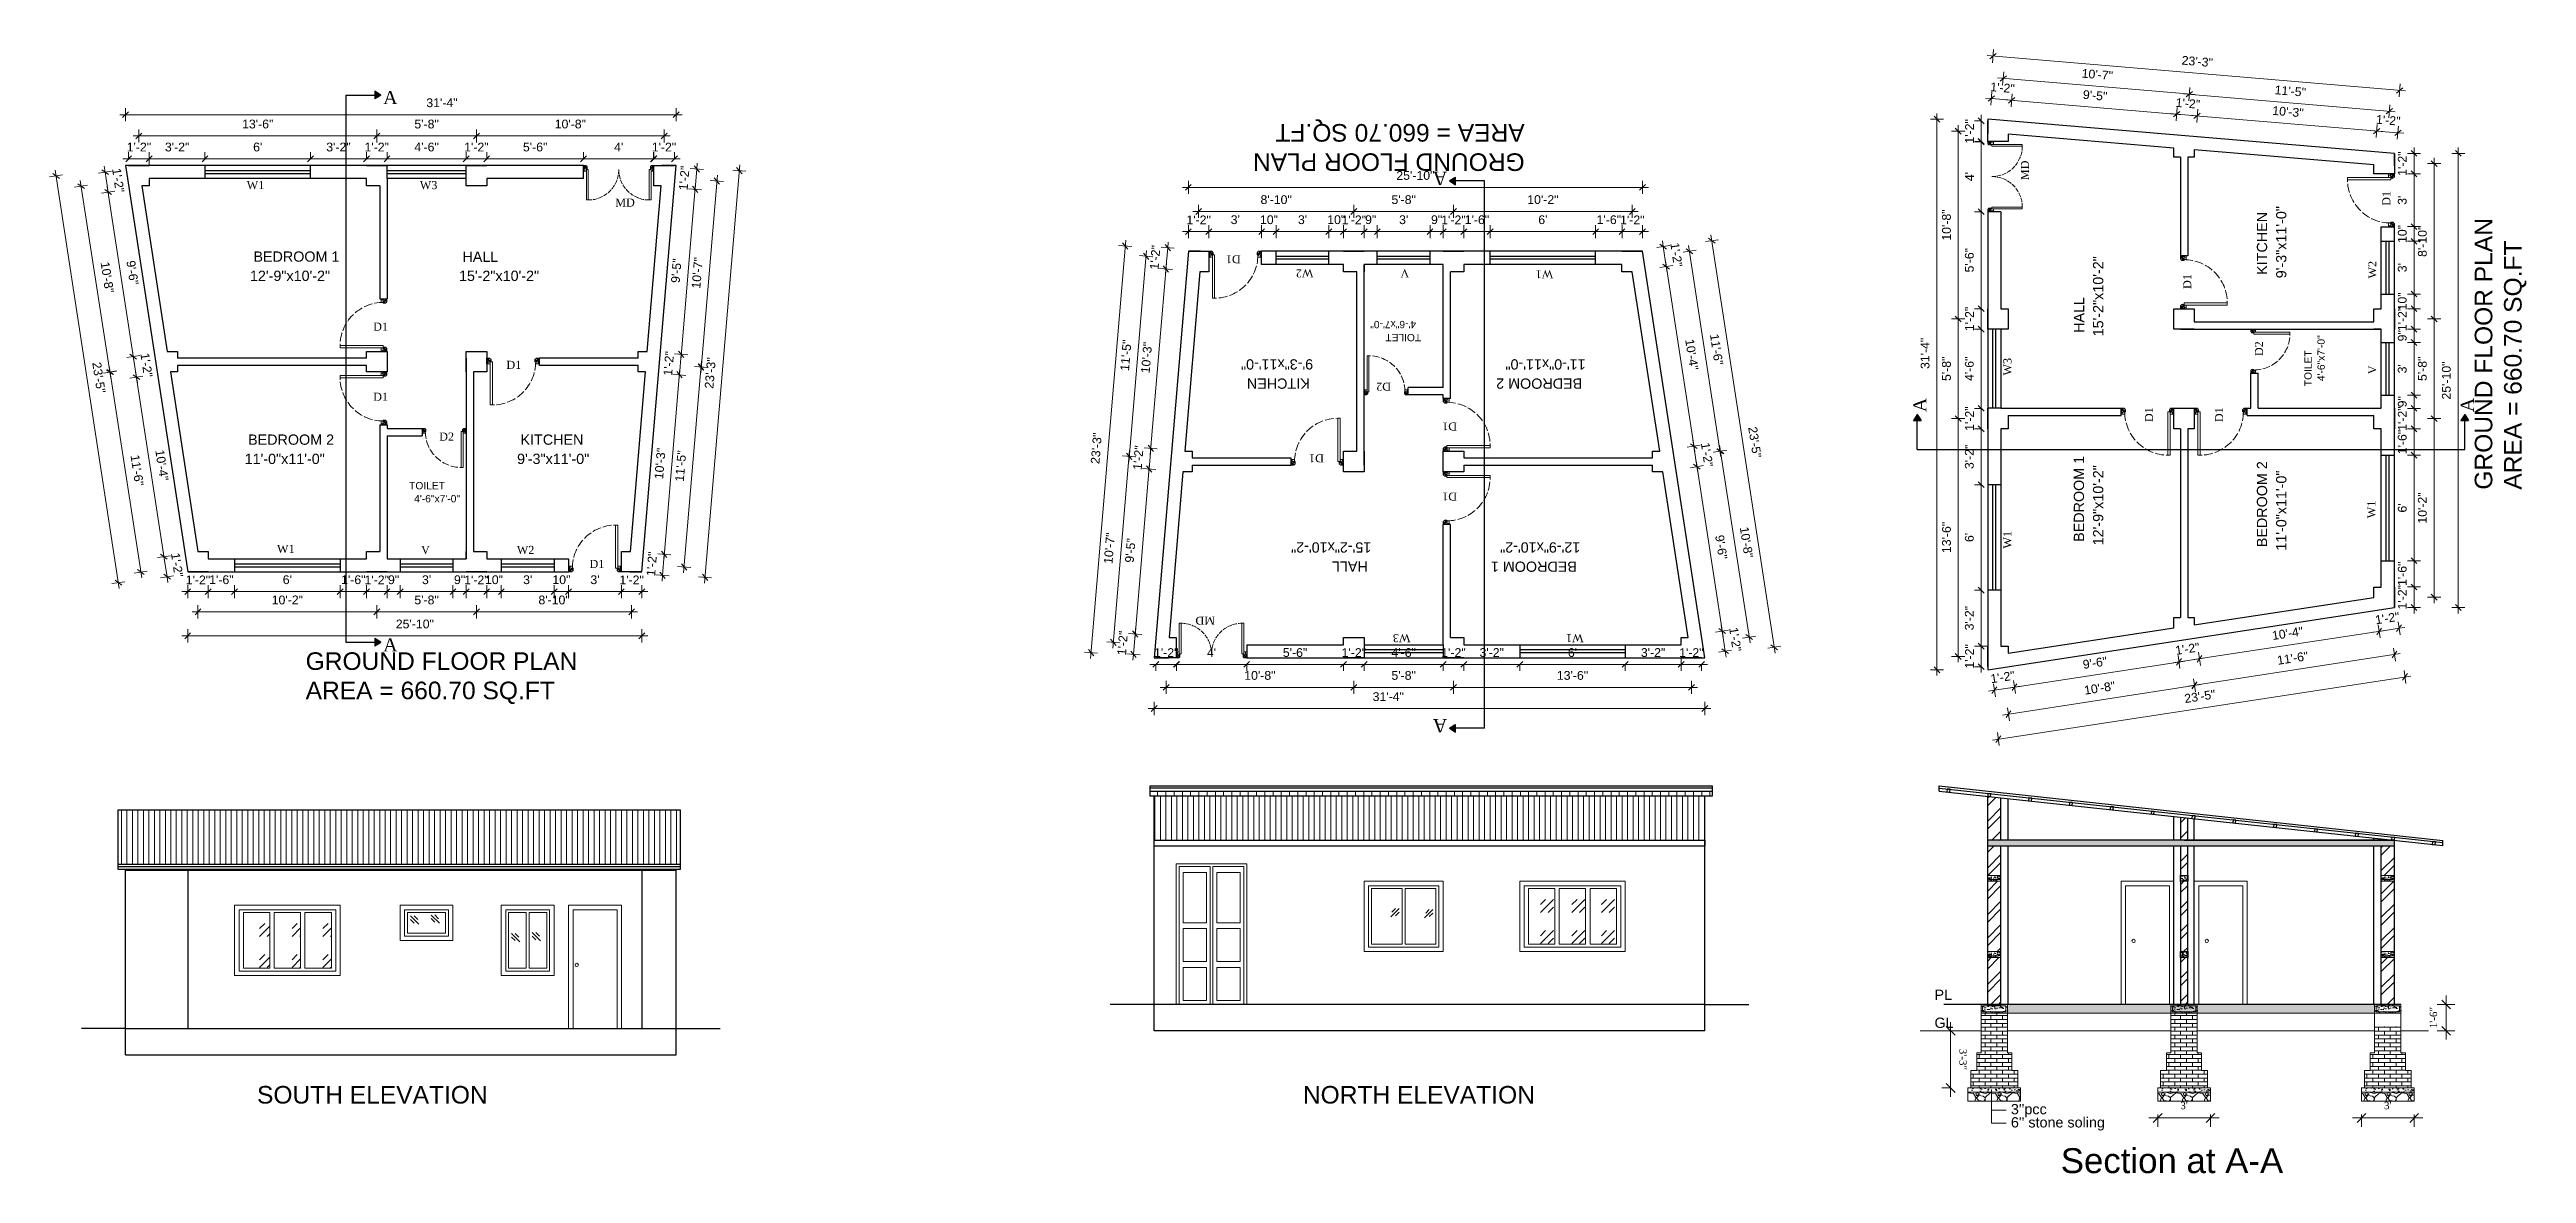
# Model space of a CAD drawing. Header units: inches. Extents: x 45643 to 78083, y -17830 to -3084.
# Drawn here: x 60306 to 61996, y -17628 to -16861 of the extents above; entities that cross this region are included whole.
import ezdxf

# ---------------------------------------------------------------- set-up
doc = ezdxf.new("R2010")
doc.units = ezdxf.units.IN
doc.header["$MEASUREMENT"] = 0
doc.linetypes.add('ACAD_ISO02W100', pattern=[15, 12, -3])
doc.linetypes.add('CONTINUA', pattern=[0])
doc.layers.add('A-Hatch', color=7, linetype='Continuous')
doc.layers.add('PDF_Text', color=7, linetype='Continuous')
for name, color, linetype, lineweight in [('A_Title Text', 105, 'Continuous', 60), ('Dim - internal', 4, 'Continuous', 9), ('door', 3, 'Continuous', 13), ('Door-window', 150, 'Continuous', 9), ('ELEVATION', 6, 'Continuous', 30), ('hatch', 30, 'Continuous', 5), ('steps', 253, 'Continuous', 20), ('WALL', 240, 'Continuous', 30), ('WALL - A', 1, 'Continuous', 40)]:
    doc.layers.add(name, color=color, linetype=linetype, lineweight=lineweight)
doc.styles.add('Arial', font='arial.ttf')
doc.styles.add('PDF Arial', font='arial.ttf')
doc.styles.get("Standard").update_dxf_attribs({"font": 'times.ttf'})
doc.dimstyles.new('Copy of Standard', dxfattribs={"dimtxt": 5, "dimasz": 6, "dimexe": 6, "dimexo": 12, "dimgap": 6, "dimtad": 1, "dimdec": 0, "dimzin": 0, "dimdsep": 46, "dimlunit": 3, "dimtxsty": 'Standard', "dimblk": 'OBLIQUE', "dimcen": 0.09, "dimdle": 6, "dimclrd": 256, "dimclre": 256, "dimclrt": 256, "dimadec": 0, "dimazin": 0, "dimtfac": 1, "dimtdec": 0, "dimtix": 1, "dimtmove": 2, "dimatfit": 3, "dimfxl": 6, "dimfxlon": 1, "dimtolj": 1, "dimtzin": 0, "dimlwd": 13, "dimlwe": 13, "dimarcsym": 0})
doc.dimstyles.new('Sudeep', dxfattribs={"dimtxt": 6, "dimasz": 4, "dimexe": 4.5, "dimexo": 4.5, "dimgap": 5, "dimtad": 1, "dimdec": 0, "dimlunit": 4, "dimtxsty": 'Arial', "dimblk": 'OBLIQUE', "dimcen": 250, "dimdle": 4, "dimclrd": 86, "dimclre": 5, "dimclrt": 1, "dimadec": 0, "dimazin": 0, "dimtfac": 1, "dimtdec": 0, "dimtix": 1, "dimtmove": 1, "dimatfit": 3, "dimldrblk": 'OBLIQUE', "dimfxl": 4.5, "dimfxlon": 1, "dimfrac": 2, "dimlwd": 15, "dimlwe": 13, "dimarcsym": 0})
pattern_1 = [(45, (6209.56, -2881.915), (-7.9549513, 7.9549513), []), (45, (6214.864, -2881.915), (-7.9549513, 7.9549513), [])]
pattern_2 = [(228.0127875, (-299413.127, 13209.2881), (-120, -135), [2.01804, -199.7863207]), (184.96974073, (-299414.47705, 13207.7881), (180, 15), [3.46302, -342.8388714]), (132.51044708, (-299417.92705, 13207.4881), (150, -165), [2.44182, -241.74048894]), (267.273689, (-299423.77705, 13203.7381), (15, 300), [3.15357, -312.2033706]), (292.83365418, (-299423.92705, 13200.5881), (-75, 180), [3.092325, -306.1405969]), (357.273689, (-299422.72705, 13197.7381), (-300, 15), [3.15357, -312.2033706]), (37.69424047, (-299419.57705, 13197.5881), (-195, -150), [4.170435, -412.87272823]), (72.25532837, (-299416.27705, 13200.1381), (105, 330), [3.93732, -389.79482245]), (121.42956562, (-299415.07705, 13203.8881), (-120, 195), [3.16425, -313.26109665]), (175.2363583, (-299416.727, 13206.5881), (165, -15), [3.61248, -177.0114387]), (222.3974378, (-299420.32705, 13206.8881), (-180, -165), [4.67172, -462.5006251]), (138.81407483, (-299408.927, 13203.5881), (-105, 90), [1.594515, -157.8576722]), (171.4692344, (-299410.12705, 13204.6381), (195, -30), [3.033555, -300.32267124]), (225, (-299413.127, 13205.088), (-2e-15, -15), [2.121315, -19.09188844]), (203.1985905, (-299414.177, 13206.888), (75, 30), [1.14237, -113.0942266]), (291.8014095, (-299415.227, 13206.438), (-15, 45), [1.615545, -79.1619271]), (30.9637565, (-299414.627, 13204.938), (45, 30), [2.623935, -84.8403434]), (161.5650512, (-299412.377, 13206.288), (30, -15), [1.897365, -45.5367999]), (16.38954033, (-299423.92705, 13206.4381), (150, 45), [2.658, -263.1426772]), (70.34617594, (-299421.3771, 13207.1881), (-60, -165), [2.229915, -220.7611162]), (293.1985905, (-299412.377, 13209.288), (-30, 75), [2.284725, -111.9518716]), (343.61045967, (-299411.47705, 13207.1881), (-150, 45), [2.658, -263.1426772]), (339.4439548, (-299423.927, 13197.1381), (-75, 30), [2.5632, -125.5968562]), (294.77514057, (-299421.5271, 13196.2381), (-75, 165), [2.14767, -212.61964595]), (66.8014095, (-299412.227, 13194.288), (30, 75), [2.284725, -111.9518716]), (17.35402464, (-299411.32705, 13196.3881), (-195, -60), [2.514465, -248.9313542]), (69.4439548, (-299419.577, 13194.2881), (-30, -75), [1.2816, -126.8784562]), (101.3099325, (-299413.127, 13194.288), (-15, 60), [0.76485, -75.7204427]), (165.9637565, (-299413.277, 13195.038), (45, -15), [3.092325, -58.7542594]), (186.00900596, (-299416.27705, 13195.7881), (150, 15), [2.86575, -283.7088476]), (303.6900675, (-299414.627, 13203.588), (-15, 30), [2.16333, -51.91993913]), (353.15722659, (-299413.42705, 13201.7881), (255, -30), [3.77691, -373.91343936]), (60.9453959, (-299409.677, 13201.3381), (-60, -105), [1.54434, -152.8901121]), (90, (-299408.927, 13202.688), (-15, 15), [0.9, -14.1]), (120.25643716, (-299416.577, 13196.2381), (60, -105), [2.08386, -206.30279984]), (48.0127875, (-299417.627, 13198.0381), (120, 135), [4.03608, -197.7682807]), (0, (-299414.927, 13201.038), (15, 15), [3.9, -11.1]), (325.30484647, (-299411.0271, 13201.0381), (150, -105), [2.37171, -234.7991145]), (254.0546041, (-299409.077, 13199.688), (-15, -60), [2.18403, -107.01761834]), (207.64597536, (-299409.67705, 13197.5881), (-285, -150), [3.555975, -352.04211273]), (175.42607874, (-299412.82705, 13195.9381), (-195, 15), [3.761985, -372.4361011])]
pattern_3 = [(50, (-2695.76, 98999.643), (5.73808146, -0.50201708), [0.6, -6.6]), (355, (-2695.76, 98999.643), (-1.11001067, 6.01753707), [0.48, -5.28]), (100.4514, (-2695.282, 98999.601), (4.62807505, 5.51551634), [0.50992152, -5.6091369]), (46.1842, (-2695.76, 99001.243), (8.5379284, -1.3241521), [0.9, -9.9]), (96.6356, (-2695.048, 99001.1325), (7.47730164, 7.79294297), [0.7648823, -8.413704]), (351.1842, (-2695.76, 99001.243), (7.47729556, 7.7929488), [0.72, -7.92]), (21, (-2694.96, 99000.843), (4.77525642, -3.22095113), [0.6, -6.6]), (326, (-2694.96, 99000.843), (1.94652266, 5.80120036), [0.48, -5.28]), (71.4514, (-2694.562, 99000.5744), (6.72178103, 2.58024397), [0.50992152, -5.6091369]), (37.5, (-2695.76, 98999.6428), (0.097278843, 2.66315083), [0, -5.216, 0, -5.36, 0, -5.3]), (7.5, (-2695.76, 98999.6428), (2.1045563, 3.155293695), [0, -3.056, 0, -5.096, 0, -2.02]), (327.5, (-2697.544, 98999.6428), (4.27057949, -0.180438974), [0, -2, 0, -6.24, 0, -8.28]), (317.5, (-2698.344, 98999.643), (4.66548935, 0.80083986), [0, -2.6, 0, -4.144, 0, -5.88])]
pattern_4 = [(50, (-2566.26, 98999.643), (5.73808146, -0.50201708), [0.6, -6.6]), (355, (-2566.26, 98999.643), (-1.11001067, 6.01753707), [0.48, -5.28]), (100.4514, (-2565.782, 98999.601), (4.62807505, 5.51551634), [0.50992152, -5.6091369]), (46.1842, (-2566.26, 99001.243), (8.5379284, -1.3241521), [0.9, -9.9]), (96.6356, (-2565.548, 99001.1325), (7.47730164, 7.79294297), [0.7648823, -8.413704]), (351.1842, (-2566.26, 99001.243), (7.47729556, 7.7929488), [0.72, -7.92]), (21, (-2565.46, 99000.843), (4.77525642, -3.22095113), [0.6, -6.6]), (326, (-2565.46, 99000.843), (1.94652266, 5.80120036), [0.48, -5.28]), (71.4514, (-2565.062, 99000.5744), (6.72178103, 2.58024397), [0.50992152, -5.6091369]), (37.5, (-2566.26, 98999.6428), (0.097278843, 2.66315083), [0, -5.216, 0, -5.36, 0, -5.3]), (7.5, (-2566.26, 98999.6428), (2.1045563, 3.155293695), [0, -3.056, 0, -5.096, 0, -2.02]), (327.5, (-2568.044, 98999.6428), (4.27057949, -0.180438974), [0, -2, 0, -6.24, 0, -8.28]), (317.5, (-2568.844, 98999.643), (4.66548935, 0.80083986), [0, -2.6, 0, -4.144, 0, -5.88])]
pattern_5 = [(50, (-2427.2423, 98999.643), (5.73808146, -0.50201708), [0.6, -6.6]), (355, (-2427.2423, 98999.643), (-1.11001067, 6.01753707), [0.48, -5.28]), (100.4514, (-2426.764, 98999.601), (4.62807505, 5.51551634), [0.50992152, -5.6091369]), (46.1842, (-2427.242, 99001.243), (8.5379284, -1.3241521), [0.9, -9.9]), (96.6356, (-2426.531, 99001.1325), (7.47730164, 7.79294297), [0.7648823, -8.413704]), (351.1842, (-2427.242, 99001.243), (7.47729556, 7.7929488), [0.72, -7.92]), (21, (-2426.4423, 99000.843), (4.77525642, -3.22095113), [0.6, -6.6]), (326, (-2426.4423, 99000.843), (1.94652266, 5.80120036), [0.48, -5.28]), (71.4514, (-2426.0444, 99000.5744), (6.72178103, 2.58024397), [0.50992152, -5.6091369]), (37.5, (-2427.2423, 98999.6428), (0.097278843, 2.66315083), [0, -5.216, 0, -5.36, 0, -5.3]), (7.5, (-2427.2423, 98999.6428), (2.1045563, 3.155293695), [0, -3.056, 0, -5.096, 0, -2.02]), (327.5, (-2429.0263, 98999.6428), (4.27057949, -0.180438974), [0, -2, 0, -6.24, 0, -8.28]), (317.5, (-2429.8263, 98999.643), (4.66548935, 0.80083986), [0, -2.6, 0, -4.144, 0, -5.88])]
pattern_6 = [(50, (6209.5605, -2881.9146), (3.58630091, -0.31376067), [0.375, -4.125]), (355, (6209.5605, -2881.9146), (-0.69375667, 3.76096067), [0.3, -3.3]), (100.4514445, (6209.8594, -2881.9408), (2.89254423, 3.44719995), [0.31870096, -3.50571056]), (46.1842, (6209.5605, -2880.9146), (5.33620665, -0.8275964), [0.5625, -6.1875]), (96.635635, (6210.005, -2880.9836), (4.67330973, 4.870593), [0.4780517, -5.2585688]), (351.184164, (6209.5605, -2880.9146), (4.6733097, 4.870593), [0.45, -4.95]), (21, (6210.0605, -2881.1646), (2.98453526, -2.01309445), [0.375, -4.125]), (326, (6210.0605, -2881.1646), (1.21657666, 3.62575023), [0.3, -3.3]), (71.451445, (6210.3092, -2881.3324), (4.20111188, 1.61265576), [0.31870095, -3.50571056]), (37.5, (6209.5605, -2881.9146), (0.060799277, 1.66446927), [0, -3.26, 0, -3.35, 0, -3.3125]), (7.5, (6209.5605, -2881.9146), (1.315347687, 1.97205856), [0, -1.91, 0, -3.185, 0, -1.2625]), (327.5, (6208.4455, -2881.9146), (2.66911218, -0.11277436), [0, -1.25, 0, -3.9, 0, -5.175]), (317.5, (6207.9455, -2881.9146), (2.91593085, 0.50052491), [0, -1.625, 0, -2.59, 0, -3.675])]

msp = doc.modelspace()

# ---------------------------------------------------------------- texts
for s, insert, char_height, width, attachment_point in [('A', (60533.17, -16889.21), 9, 10.8456, 1), ('W1', (60440.07, -16950.71), 5.487, 1396.073, 1), ('W3', (60558.2, -16950.71), 5.487, 1396.073, 1), ('{\\fTimes New Roman|b0|i0|c0|p18;MD}', (60691.52, -16962.6), 5.4869, 1396.073, 1), ('{\\fTimes New Roman|b0|i0|c0|p18;D1}', (60526.36, -17047.3), 5.4869, 54.2013, 1), ('{\\fTimes New Roman|b0|i0|c0|p18;D1}', (60617.25, -17073.37), 5.4869, 54.2013, 1), ('{\\fTimes New Roman|b0|i0|c0|p18;D1}', (60526.36, -17100.63), 5.4869, 54.2013, 7), ('{\\fTimes New Roman|b0|i0|c0|p18;D2}', (60571.41, -17127.84), 5.4869, 54.2013, 7), ('W1', (60460.76, -17198.98), 5.487, 1396.073, 1), ('V', (60559.06, -17199.65), 5.49, 1396.073, 1), ('W2', (60624.39, -17199.65), 5.487, 1396.073, 1), ('D1', (60673.97, -17209.24), 5.487, 54.2013, 1), ('A', (60533.17, -17262.73), 9, 10.8456, 1)]:
    msp.add_mtext(s, dxfattribs=dict(insert=insert, char_height=char_height, width=width, attachment_point=attachment_point))
for s, insert, char_height, width, attachment_point, rotation in [('A', (61259.14, -16953.36), 9, 10.8456, 1, 180), ('{\\fTimes New Roman|b0|i0|c0|p18;MD}', (61650.62, -16950.06), 5.4869, 1396.073, 1, 90), ('D1', (61897.26, -16967.6), 5.487, 54.2013, 1, 90), ('D1', (61118.34, -17006.84), 5.487, 54.2013, 1, 180), ('W2', (61167.92, -17016.43), 5.487, 1396.073, 1, 180), ('V', (61233.25, -17016.43), 5.49, 1396.073, 1, 180), ('W1', (61331.55, -17017.1), 5.487, 1396.073, 1, 180), ('{\\fTimes New Roman|b0|i0|c0|p18;D1}', (61761.39, -17024.33), 5.4869, 54.2013, 1, 90), ('W2', (61887.68, -17017.18), 5.487, 1396.073, 1, 90), ('{\\fTimes New Roman|b0|i0|c0|p18;D2}', (61815.86, -17070.16), 5.4869, 54.2013, 7, 90), ('W3', (61638.73, -17083.38), 5.487, 1396.073, 1, 90), ('V', (61887.68, -17082.52), 5.49, 1396.073, 1, 90), ('{\\fTimes New Roman|b0|i0|c0|p18;D2}', (61220.9, -17088.25), 5.4869, 54.2013, 7, 180), ('A', (61577.23, -17108.41), 9, 10.8456, 1, 90), ('A', (61950.75, -17108.41), 9, 10.8456, 1, 90), ('{\\fTimes New Roman|b0|i0|c0|p18;D1}', (61265.95, -17115.45), 5.4869, 54.2013, 7, 180), ('{\\fTimes New Roman|b0|i0|c0|p18;D1}', (61735.32, -17115.21), 5.4869, 54.2013, 1, 90), ('{\\fTimes New Roman|b0|i0|c0|p18;D1}', (61788.65, -17115.21), 5.4869, 54.2013, 7, 90), ('{\\fTimes New Roman|b0|i0|c0|p18;D1}', (61175.07, -17142.72), 5.4869, 54.2013, 1, 180), ('{\\fTimes New Roman|b0|i0|c0|p18;D1}', (61265.95, -17168.79), 5.4869, 54.2013, 1, 180), ('W1', (61887.01, -17180.81), 5.487, 1396.073, 1, 90), ('W1', (61638.73, -17201.5), 5.487, 1396.073, 1, 90), ('{\\fTimes New Roman|b0|i0|c0|p18;MD}', (61100.79, -17253.48), 5.4869, 1396.073, 1, 180), ('W3', (61234.11, -17265.38), 5.487, 1396.073, 1, 180), ('W1', (61352.24, -17265.38), 5.487, 1396.073, 1, 180), ('A', (61259.14, -17326.88), 9, 10.8456, 1, 180)]:
    msp.add_mtext(s, dxfattribs=dict(insert=insert, char_height=char_height, width=width, attachment_point=attachment_point, rotation=rotation))
at = {"color": 7, "linetype": 'ByBlock', "lineweight": 5}
for s, insert, char_height, width, attachment_point in [('{\\fArial CE|b0|i0|c0|p34;PL}', (61591.71, -17502.51), 7, 174.1012, 1), ('{\\fArial CE|b0|i0|c0|p34;GL}', (61591.71, -17521.6), 7, 174.1012, 1), ("{\\fArial CE|b0|i0|c238|p34;3'}'{\\fArial CE|b0|i0|c238|p34;pcc}", (61643.85, -17580.56), 7, 174.1012, 1), ("{\\fArial CE|b0|i0|c0|p34;6\\fArial CE|b0|i0|c238|p34;'}'{\\fArial CE|b0|i0|c238|p34; \\fArial CE|b0|i0|c0|p34;stone\\fArial CE|b0|i0|c238|p34; soling}", (61643.85, -17589.56), 7, 174.1012, 1), ('{\\fArial CE|b0|i0|c238|p34;\\P\\H2.8333x;Section at A-A}', (61753.75, -17614.33), 6, 232.9624, 5)]:
    msp.add_mtext(s, dxfattribs=dict(at, insert=insert, char_height=char_height, width=width, attachment_point=attachment_point))
at = {"layer": 'PDF_Text', "attachment_point": 7, "style": 'PDF Arial'}
for s, insert, char_height, rotation in [('GROUND FLOOR PLAN\\PAREA = 660.70 SQ.FT', (61312.04, -16908.48), 12, 180), ('9\'-3"x11\'-0"', (61831.91, -17017.04), 7, 90), ('KITCHEN', (61818.77, -17014.67), 7, 90), ('GROUND FLOOR PLAN\\PAREA = 660.70 SQ.FT', (61995.62, -17161.3), 12, 90), ('15\'-2"x10\'-2"', (61706.98, -17056.67), 7, 90), ('HALL', (61693.84, -17054.31), 7, 90), ('4\'-6"x7\'-0"', (61237.99, -17046.06), 5.0001, 180), ('TOILET', (61241.42, -17054.95), 5, 180), ('TOILET', (61849.16, -17090.68), 5, 90), ('4\'-6"x7\'-0"', (61858.05, -17087.25), 5.0001, 90), ('9\'-3"x11\'-0"', (61167.77, -17072.2), 7, 180), ('KITCHEN', (61165.41, -17085.33), 7, 180), ('BEDROOM 2', (61351.3, -17085.33), 7, 180), ('11\'-0"x11\'-0"', (61353.66, -17072.2), 7, 180), ('BEDROOM 1', (61693.84, -17196.93), 7, 90), ('12\'-9"x10\'-2"', (61706.98, -17199.29), 7, 90), ('BEDROOM 2', (61818.77, -17200.56), 7, 90), ('11\'-0"x11\'-0"', (61831.91, -17202.93), 7, 90), ('15\'-2"x10\'-2"', (61207.41, -17197.13), 7, 180), ('12\'-9"x10\'-2"', (61350.03, -17197.13), 7, 180), ('HALL', (61205.04, -17210.26), 7, 180), ('BEDROOM 1', (61347.66, -17210.26), 7, 180)]:
    msp.add_mtext(s, dxfattribs=dict(at, insert=insert, char_height=char_height, rotation=rotation))
for s, insert, char_height in [('BEDROOM 1', (60444.65, -17005.82), 7), ('HALL', (60587.27, -17005.82), 7), ('12\'-9"x10\'-2"', (60442.28, -17018.96), 7), ('15\'-2"x10\'-2"', (60584.9, -17018.96), 7), ('11\'-0"x11\'-0"', (60438.65, -17143.89), 7), ('BEDROOM 2', (60441.01, -17130.75), 7), ('9\'-3"x11\'-0"', (60624.54, -17143.89), 7), ('KITCHEN', (60626.9, -17130.75), 7), ('TOILET', (60550.89, -17161.14), 5), ('4\'-6"x7\'-0"', (60554.32, -17170.03), 5.0001), ('GROUND FLOOR PLAN\\PAREA = 660.70 SQ.FT', (60480.28, -17307.6), 12), ('SOUTH ELEVATION', (60447.09, -17580.41), 12), ('NORTH ELEVATION', (61160.72, -17580.41), 12)]:
    msp.add_mtext(s, dxfattribs=dict(at, insert=insert, char_height=char_height))

# ---------------------------------------------------------------- blocks, each defined once
blk = doc.blocks.new('A$C6FA92B9D')
at = {"layer": 'Door-window', "linetype": 'Continuous', "ltscale": 0.25}
for p, q in [((20.8, 46), (0, 46)), ((0, 44.8), (0, 46)), ((20.8, 44.8), (0, 44.8)), ((19.6, 48), (19.6, 46)), ((23.6, 48), (19.6, 48)), ((23.6, 48), (19.6, 48)), ((19.6, 46), (20.8, 46)), ((20.8, 46), (20.8, 45.6)), ((20.8, 46), (20.8, 44.8)), ((22.8, 45.6), (20.8, 45.6)), ((23.6, 46.4), (22.8, 45.6)), ((23.6, 48), (23.6, 46.4)), ((20.8, 3.2), (0, 3.2)), ((0, 3.2), (0, 2)), ((20.8, 2), (0, 2)), ((19.6, 2), (20.8, 2)), ((19.6, 0), (19.6, 2)), ((23.6, 0), (19.6, 0)), ((23.6, 0), (19.6, 0)), ((20.8, 2), (20.8, 3.2)), ((20.8, 2), (20.8, 2.4)), ((22.8, 2.4), (20.8, 2.4)), ((23.6, 1.6), (22.8, 2.4)), ((23.6, 0), (23.6, 1.6))]:
    blk.add_line(p, q, dxfattribs=at)
at = {"layer": 'Door-window', "linetype": 'ACAD_ISO02W100', "ltscale": 0.25}
for centre, start, end in [((20.8, 44.8), 180, 270), ((20.8, 3.2), 90, 180)]:
    blk.add_arc(centre, 20.8, start, end, dxfattribs=at)
at = {"layer": 'hatch', "color": 8}
for p, q in [((23.6, 48), (19.6, 46.9)), ((23.6, 48), (20.8, 45.7)), ((23.6, 48), (21.8, 45.6)), ((23.6, 0), (19.6, 1.1)), ((23.6, 0), (20.8, 2.3)), ((23.6, 0), (21.8, 2.4))]:
    blk.add_line(p, q, dxfattribs=at)
for centre, radius, start, end in [((23.7, 47.8), 2.35, 174.9175, 249.0128), ((23.7, 47.8), 1.13, 168.5136, 264.8628), ((23.7, 0.2), 2.35, 110.9872, 185.0825), ((23.7, 0.2), 1.13, 95.1372, 191.4864)]:
    blk.add_arc(centre, radius, start, end, dxfattribs=at)
blk = doc.blocks.new("D 3'")
at = {"layer": 'Door-window', "linetype": 'Continuous', "ltscale": 0.25}
for p, q in [((3749.6, -16741), (3749.6, -16711.5)), ((3751.1, -16711.5), (3749.6, -16711.5)), ((3751.1, -16741), (3751.1, -16711.5)), ((3747.1, -16743.5), (3747.1, -16739.5)), ((3747.1, -16739.5), (3749.6, -16739.5)), ((3747.1, -16743.5), (3749.1, -16743.5)), ((3749.1, -16743.5), (3750.1, -16742.5)), ((3749.6, -16741), (3751.1, -16741)), ((3750.1, -16742.5), (3750.1, -16741)), ((3780.1, -16742.5), (3780.1, -16741)), ((3780.6, -16741), (3780.1, -16741)), ((3781.1, -16743.5), (3780.1, -16742.5)), ((3783.1, -16739.5), (3780.6, -16739.5)), ((3780.6, -16739.5), (3780.6, -16741)), ((3783.1, -16743.5), (3781.1, -16743.5)), ((3783.1, -16743.5), (3783.1, -16739.5))]:
    blk.add_line(p, q, dxfattribs=at)
at = {"layer": 'Door-window', "linetype": 'ACAD_ISO02W100', "ltscale": 0.5}
blk.add_arc((3751.1, -16741), 29.5, 0, 90, dxfattribs=at)
at = {"layer": 'hatch', "color": 8}
for p, q in [((3747.1, -16743.5), (3748.2, -16739.5)), ((3747.1, -16743.5), (3749.6, -16740.4)), ((3747.1, -16743.5), (3750.1, -16741.2)), ((3783.1, -16743.5), (3780.1, -16741.2)), ((3783.1, -16743.5), (3780.6, -16740.4)), ((3783.1, -16743.5), (3782.1, -16739.5))]:
    blk.add_line(p, q, dxfattribs=at)
for centre, radius, start, end in [((3747.4, -16743.6), 2.93, 20.9872, 95.0825), ((3747.4, -16743.6), 1.42, 5.1372, 101.4864), ((3782.9, -16743.6), 2.93, 84.9175, 159.0128), ((3782.9, -16743.6), 1.42, 78.5136, 174.8628)]:
    blk.add_arc(centre, radius, start, end, dxfattribs=at)
blk = doc.blocks.new('_Oblique')
at = {"color": 0, "linetype": 'ByBlock', "lineweight": -2}
blk.add_line((-0.5, -0.5), (0.5, 0.5), dxfattribs=at)
blk = doc.blocks.new('*D1600')
at = {"layer": 'A_Title Text', "color": 5, "lineweight": 13, "transparency": 16777216}
for p, q in [((60351.3, -17080.3), (60342.4, -17081.7)), ((60372.2, -17216.9), (60363.3, -17218.2))]:
    blk.add_line(p, q, dxfattribs=at)
at = {"layer": 'A_Title Text', "color": 86, "lineweight": 15, "transparency": 16777216}
blk.add_line((60346.3, -17077.1), (60368.4, -17221.5), dxfattribs=at)
at = {"layer": 'Defpoints', "color": 0, "transparency": 16777216}
for p in [(60392.9, -17074), (60367.8, -17217.5), (60413.8, -17210.5)]:
    blk.add_point(p, dxfattribs=at)
at = {"layer": 'A_Title Text', "color": 86, "lineweight": 15, "transparency": 16777216, "xscale": 4, "yscale": 4, "zscale": 4}
for p, rotation in [((60346.9, -17081), 98.70344886768173), ((60367.8, -17217.5), 278.7034488676817)]:
    blk.add_blockref('_Oblique', p, dxfattribs=dict(at, rotation=rotation))
at = {"layer": 'A_Title Text', "color": 1, "transparency": 16777216, "insert": (60365.3, -17148.1), "char_height": 6, "attachment_point": 5, "rotation": 278.7034, "style": 'Arial'}
blk.add_mtext('11\'-6"', dxfattribs=at)
blk = doc.blocks.new('*D1601')
at = {"layer": 'A_Title Text', "color": 86, "lineweight": 15, "transparency": 16777216}
blk.add_line((60347.3, -17085.1), (60326.5, -16950.2), dxfattribs=at)
at = {"layer": 'A_Title Text', "color": 5, "lineweight": 13, "transparency": 16777216}
for p, q in [((60331.5, -16953.5), (60322.6, -16954.8)), ((60351.2, -17080.4), (60342.3, -17081.8))]:
    blk.add_line(p, q, dxfattribs=at)
at = {"layer": 'Defpoints', "color": 0, "transparency": 16777216}
for p in [(60373.5, -16947), (60327.1, -16954.2), (60392.9, -17074)]:
    blk.add_point(p, dxfattribs=at)
at = {"layer": 'A_Title Text', "color": 86, "lineweight": 15, "transparency": 16777216, "xscale": 4, "yscale": 4, "zscale": 4}
for p, rotation in [((60327.1, -16954.2), 98.79690632557448), ((60346.7, -17081.1), 278.7969063255745)]:
    blk.add_blockref('_Oblique', p, dxfattribs=dict(at, rotation=rotation))
at = {"layer": 'A_Title Text', "color": 1, "transparency": 16777216, "insert": (60344.9, -17016.4), "char_height": 6, "attachment_point": 5, "rotation": 278.7969, "style": 'Arial'}
blk.add_mtext('10\'-8"', dxfattribs=at)
blk = doc.blocks.new('*D1618')
at = {"layer": 'A_Title Text', "color": 5, "lineweight": 13, "transparency": 16777216}
for p, q in [((60357.4, -16909.9), (60357.4, -16900.9)), ((60733.1, -16909.9), (60733.1, -16900.9))]:
    blk.add_line(p, q, dxfattribs=at)
at = {"layer": 'A_Title Text', "color": 86, "lineweight": 15, "transparency": 16777216}
blk.add_line((60353.4, -16905.4), (60737.1, -16905.4), dxfattribs=at)
at = {"layer": 'Defpoints', "color": 0, "transparency": 16777216}
for p in [(60733.1, -16905.4), (60357.4, -16940), (60733.1, -16940)]:
    blk.add_point(p, dxfattribs=at)
at = {"layer": 'A_Title Text', "color": 86, "lineweight": 15, "transparency": 16777216, "xscale": 4, "yscale": 4, "zscale": 4, "rotation": 180}
blk.add_blockref('_Oblique', (60357.4, -16905.4), dxfattribs=at)
at = {"layer": 'A_Title Text', "color": 86, "lineweight": 15, "transparency": 16777216, "xscale": 4, "yscale": 4, "zscale": 4}
blk.add_blockref('_Oblique', (60733.1, -16905.4), dxfattribs=at)
at = {"layer": 'A_Title Text', "color": 1, "transparency": 16777216, "insert": (60573.3, -16897.3), "char_height": 6, "attachment_point": 5, "style": 'Arial'}
blk.add_mtext('31\'-4"', dxfattribs=at)
blk = doc.blocks.new('*D1619')
at = {"layer": 'A_Title Text', "color": 86, "lineweight": 15, "transparency": 16777216}
blk.add_line((60395.8, -17261.1), (60713.7, -17261.1), dxfattribs=at)
at = {"layer": 'A_Title Text', "color": 5, "lineweight": 13, "transparency": 16777216}
for p, q in [((60399.8, -17256.6), (60399.8, -17265.6)), ((60709.7, -17256.6), (60709.7, -17265.6))]:
    blk.add_line(p, q, dxfattribs=at)
at = {"layer": 'Defpoints', "color": 0, "transparency": 16777216}
for p in [(60399.8, -17217.5), (60709.7, -17217.5), (60709.7, -17261.1)]:
    blk.add_point(p, dxfattribs=at)
at = {"layer": 'A_Title Text', "color": 86, "lineweight": 15, "transparency": 16777216, "xscale": 4, "yscale": 4, "zscale": 4, "rotation": 180}
blk.add_blockref('_Oblique', (60399.8, -17261.1), dxfattribs=at)
at = {"layer": 'A_Title Text', "color": 86, "lineweight": 15, "transparency": 16777216, "xscale": 4, "yscale": 4, "zscale": 4}
blk.add_blockref('_Oblique', (60709.7, -17261.1), dxfattribs=at)
at = {"layer": 'A_Title Text', "color": 1, "transparency": 16777216, "insert": (60554.8, -17253), "char_height": 6, "attachment_point": 5, "style": 'Arial'}
blk.add_mtext('25\'-10"', dxfattribs=at)
blk = doc.blocks.new('*D1602')
at = {"layer": 'A_Title Text', "color": 5, "lineweight": 13, "transparency": 16777216}
for p, q in [((60359.5, -16935.5), (60359.5, -16931)), ((60373.5, -16935.5), (60373.5, -16931))]:
    blk.add_line(p, q, dxfattribs=at)
at = {"layer": 'A_Title Text', "color": 86, "lineweight": 15, "transparency": 16777216}
for p, q in [((60359.5, -16935.5), (60355.5, -16935.5)), ((60359.5, -16935.5), (60373.5, -16935.5)), ((60373.5, -16935.5), (60377.5, -16935.5))]:
    blk.add_line(p, q, dxfattribs=at)
at = {"layer": 'Defpoints', "color": 0, "transparency": 16777216}
for p in [(60359.5, -16940), (60373.5, -16935.5), (60373.5, -16940)]:
    blk.add_point(p, dxfattribs=at)
at = {"layer": 'A_Title Text', "color": 86, "lineweight": 15, "transparency": 16777216, "xscale": 4, "yscale": 4, "zscale": 4}
blk.add_blockref('_Oblique', (60359.5, -16935.5), dxfattribs=at)
at = {"layer": 'A_Title Text', "color": 86, "lineweight": 15, "transparency": 16777216, "xscale": 4, "yscale": 4, "zscale": 4, "rotation": 180}
blk.add_blockref('_Oblique', (60373.5, -16935.5), dxfattribs=at)
at = {"layer": 'A_Title Text', "color": 1, "transparency": 16777216, "insert": (60366.5, -16927.5), "char_height": 6, "attachment_point": 5, "style": 'Arial'}
blk.add_mtext('1\'-2"', dxfattribs=at)
blk = doc.blocks.new('*D1620')
at = {"layer": 'A_Title Text', "color": 5, "lineweight": 13, "transparency": 16777216}
for p, q in [((60373.5, -16940), (60373.5, -16931)), ((60411.6, -16935.5), (60411.6, -16931))]:
    blk.add_line(p, q, dxfattribs=at)
at = {"layer": 'A_Title Text', "color": 86, "lineweight": 15, "transparency": 16777216}
blk.add_line((60369.5, -16935.5), (60415.6, -16935.5), dxfattribs=at)
at = {"layer": 'Defpoints', "color": 0, "transparency": 16777216}
for p in [(60373.5, -16949), (60411.6, -16935.5), (60411.6, -16940)]:
    blk.add_point(p, dxfattribs=at)
at = {"layer": 'A_Title Text', "color": 86, "lineweight": 15, "transparency": 16777216, "xscale": 4, "yscale": 4, "zscale": 4, "rotation": 180}
blk.add_blockref('_Oblique', (60373.5, -16935.5), dxfattribs=at)
at = {"layer": 'A_Title Text', "color": 86, "lineweight": 15, "transparency": 16777216, "xscale": 4, "yscale": 4, "zscale": 4}
blk.add_blockref('_Oblique', (60411.6, -16935.5), dxfattribs=at)
at = {"layer": 'A_Title Text', "color": 1, "transparency": 16777216, "insert": (60392.6, -16927.5), "char_height": 6, "attachment_point": 5, "style": 'Arial'}
blk.add_mtext('3\'-2"', dxfattribs=at)
blk = doc.blocks.new('*D1621')
at = {"layer": 'A_Title Text', "color": 5, "lineweight": 13, "transparency": 16777216}
for p, q in [((60411.6, -16935.5), (60411.6, -16931)), ((60483.6, -16935.5), (60483.6, -16931))]:
    blk.add_line(p, q, dxfattribs=at)
at = {"layer": 'A_Title Text', "color": 86, "lineweight": 15, "transparency": 16777216}
blk.add_line((60407.6, -16935.5), (60487.6, -16935.5), dxfattribs=at)
at = {"layer": 'Defpoints', "color": 0, "transparency": 16777216}
for p in [(60411.6, -16940), (60483.6, -16935.5), (60483.6, -16940)]:
    blk.add_point(p, dxfattribs=at)
at = {"layer": 'A_Title Text', "color": 86, "lineweight": 15, "transparency": 16777216, "xscale": 4, "yscale": 4, "zscale": 4, "rotation": 180}
blk.add_blockref('_Oblique', (60411.6, -16935.5), dxfattribs=at)
at = {"layer": 'A_Title Text', "color": 86, "lineweight": 15, "transparency": 16777216, "xscale": 4, "yscale": 4, "zscale": 4}
blk.add_blockref('_Oblique', (60483.6, -16935.5), dxfattribs=at)
at = {"layer": 'A_Title Text', "color": 1, "transparency": 16777216, "insert": (60447.6, -16927.5), "char_height": 6, "attachment_point": 5, "style": 'Arial'}
blk.add_mtext("6'", dxfattribs=at)
blk = doc.blocks.new('*D1622')
at = {"layer": 'A_Title Text', "color": 5, "lineweight": 13, "transparency": 16777216}
for p, q in [((60483.6, -16935.5), (60483.6, -16931)), ((60521.8, -16935.5), (60521.8, -16931))]:
    blk.add_line(p, q, dxfattribs=at)
at = {"layer": 'A_Title Text', "color": 86, "lineweight": 15, "transparency": 16777216}
blk.add_line((60479.6, -16935.5), (60525.8, -16935.5), dxfattribs=at)
at = {"layer": 'Defpoints', "color": 0, "transparency": 16777216}
for p in [(60483.6, -16940), (60521.8, -16935.5), (60521.8, -16940)]:
    blk.add_point(p, dxfattribs=at)
at = {"layer": 'A_Title Text', "color": 86, "lineweight": 15, "transparency": 16777216, "xscale": 4, "yscale": 4, "zscale": 4, "rotation": 180}
blk.add_blockref('_Oblique', (60483.6, -16935.5), dxfattribs=at)
at = {"layer": 'A_Title Text', "color": 86, "lineweight": 15, "transparency": 16777216, "xscale": 4, "yscale": 4, "zscale": 4}
blk.add_blockref('_Oblique', (60521.8, -16935.5), dxfattribs=at)
at = {"layer": 'A_Title Text', "color": 1, "transparency": 16777216, "insert": (60502.7, -16927.5), "char_height": 6, "attachment_point": 5, "style": 'Arial'}
blk.add_mtext('3\'-2"', dxfattribs=at)
blk = doc.blocks.new('*D1603')
at = {"layer": 'A_Title Text', "color": 5, "lineweight": 13, "transparency": 16777216}
for p, q in [((60603.8, -16935.5), (60603.8, -16931)), ((60669.9, -16935.5), (60669.9, -16931))]:
    blk.add_line(p, q, dxfattribs=at)
at = {"layer": 'A_Title Text', "color": 86, "lineweight": 15, "transparency": 16777216}
blk.add_line((60599.8, -16935.5), (60673.9, -16935.5), dxfattribs=at)
at = {"layer": 'Defpoints', "color": 0, "transparency": 16777216}
for p in [(60603.8, -16940), (60669.9, -16935.5), (60669.9, -16940)]:
    blk.add_point(p, dxfattribs=at)
at = {"layer": 'A_Title Text', "color": 86, "lineweight": 15, "transparency": 16777216, "xscale": 4, "yscale": 4, "zscale": 4, "rotation": 180}
blk.add_blockref('_Oblique', (60603.8, -16935.5), dxfattribs=at)
at = {"layer": 'A_Title Text', "color": 86, "lineweight": 15, "transparency": 16777216, "xscale": 4, "yscale": 4, "zscale": 4}
blk.add_blockref('_Oblique', (60669.9, -16935.5), dxfattribs=at)
at = {"layer": 'A_Title Text', "color": 1, "transparency": 16777216, "insert": (60636.9, -16927.5), "char_height": 6, "attachment_point": 5, "style": 'Arial'}
blk.add_mtext('5\'-6"', dxfattribs=at)
blk = doc.blocks.new('*D1623')
at = {"layer": 'A_Title Text', "color": 5, "lineweight": 13, "transparency": 16777216}
for p, q in [((60669.9, -16935.5), (60669.9, -16931)), ((60717.9, -16935.5), (60717.9, -16931))]:
    blk.add_line(p, q, dxfattribs=at)
at = {"layer": 'A_Title Text', "color": 86, "lineweight": 15, "transparency": 16777216}
blk.add_line((60665.9, -16935.5), (60721.9, -16935.5), dxfattribs=at)
at = {"layer": 'Defpoints', "color": 0, "transparency": 16777216}
for p in [(60669.9, -16940), (60717.9, -16935.5), (60717.9, -16940)]:
    blk.add_point(p, dxfattribs=at)
at = {"layer": 'A_Title Text', "color": 86, "lineweight": 15, "transparency": 16777216, "xscale": 4, "yscale": 4, "zscale": 4, "rotation": 180}
blk.add_blockref('_Oblique', (60669.9, -16935.5), dxfattribs=at)
at = {"layer": 'A_Title Text', "color": 86, "lineweight": 15, "transparency": 16777216, "xscale": 4, "yscale": 4, "zscale": 4}
blk.add_blockref('_Oblique', (60717.9, -16935.5), dxfattribs=at)
at = {"layer": 'A_Title Text', "color": 1, "transparency": 16777216, "insert": (60693.9, -16927.5), "char_height": 6, "attachment_point": 5, "style": 'Arial'}
blk.add_mtext("4'", dxfattribs=at)
blk = doc.blocks.new('*D1604')
at = {"layer": 'A_Title Text', "color": 5, "lineweight": 13, "transparency": 16777216}
for p, q in [((60717.7, -16935.5), (60717.7, -16931)), ((60731.9, -16935.5), (60731.9, -16931))]:
    blk.add_line(p, q, dxfattribs=at)
at = {"layer": 'A_Title Text', "color": 86, "lineweight": 15, "transparency": 16777216}
for p, q in [((60717.7, -16935.5), (60713.7, -16935.5)), ((60717.7, -16935.5), (60731.9, -16935.5)), ((60731.9, -16935.5), (60735.9, -16935.5))]:
    blk.add_line(p, q, dxfattribs=at)
at = {"layer": 'Defpoints', "color": 0, "transparency": 16777216}
for p in [(60717.7, -16939.9), (60731.9, -16935.5), (60731.9, -16940)]:
    blk.add_point(p, dxfattribs=at)
at = {"layer": 'A_Title Text', "color": 86, "lineweight": 15, "transparency": 16777216, "xscale": 4, "yscale": 4, "zscale": 4}
blk.add_blockref('_Oblique', (60717.7, -16935.5), dxfattribs=at)
at = {"layer": 'A_Title Text', "color": 86, "lineweight": 15, "transparency": 16777216, "xscale": 4, "yscale": 4, "zscale": 4, "rotation": 180}
blk.add_blockref('_Oblique', (60731.9, -16935.5), dxfattribs=at)
at = {"layer": 'A_Title Text', "color": 1, "transparency": 16777216, "insert": (60724.8, -16927.5), "char_height": 6, "attachment_point": 5, "style": 'Arial'}
blk.add_mtext('1\'-2"', dxfattribs=at)
blk = doc.blocks.new('*D1581')
at = {"layer": 'A_Title Text', "color": 5, "lineweight": 13, "transparency": 16777216}
for p, q in [((60366.5, -16924.4), (60366.5, -16915.4)), ((60528.8, -16924.4), (60528.8, -16915.4))]:
    blk.add_line(p, q, dxfattribs=at)
at = {"layer": 'A_Title Text', "color": 86, "lineweight": 15, "transparency": 16777216}
blk.add_line((60362.5, -16919.9), (60532.8, -16919.9), dxfattribs=at)
at = {"layer": 'Defpoints', "color": 0, "transparency": 16777216}
for p in [(60528.8, -16919.9), (60366.5, -16940), (60528.8, -16940)]:
    blk.add_point(p, dxfattribs=at)
at = {"layer": 'A_Title Text', "color": 86, "lineweight": 15, "transparency": 16777216, "xscale": 4, "yscale": 4, "zscale": 4, "rotation": 180}
blk.add_blockref('_Oblique', (60366.5, -16919.9), dxfattribs=at)
at = {"layer": 'A_Title Text', "color": 86, "lineweight": 15, "transparency": 16777216, "xscale": 4, "yscale": 4, "zscale": 4}
blk.add_blockref('_Oblique', (60528.8, -16919.9), dxfattribs=at)
at = {"layer": 'A_Title Text', "color": 1, "transparency": 16777216, "insert": (60447.6, -16911.8), "char_height": 6, "attachment_point": 5, "style": 'Arial'}
blk.add_mtext('13\'-6"', dxfattribs=at)
blk = doc.blocks.new('*D1582')
at = {"layer": 'A_Title Text', "color": 5, "lineweight": 13, "transparency": 16777216}
for p, q in [((60528.8, -16924.4), (60528.8, -16915.4)), ((60596.8, -16924.4), (60596.8, -16915.4))]:
    blk.add_line(p, q, dxfattribs=at)
at = {"layer": 'A_Title Text', "color": 86, "lineweight": 15, "transparency": 16777216}
blk.add_line((60524.8, -16919.9), (60600.8, -16919.9), dxfattribs=at)
at = {"layer": 'Defpoints', "color": 0, "transparency": 16777216}
for p in [(60596.8, -16919.9), (60528.8, -16940), (60596.8, -16940)]:
    blk.add_point(p, dxfattribs=at)
at = {"layer": 'A_Title Text', "color": 86, "lineweight": 15, "transparency": 16777216, "xscale": 4, "yscale": 4, "zscale": 4, "rotation": 180}
blk.add_blockref('_Oblique', (60528.8, -16919.9), dxfattribs=at)
at = {"layer": 'A_Title Text', "color": 86, "lineweight": 15, "transparency": 16777216, "xscale": 4, "yscale": 4, "zscale": 4}
blk.add_blockref('_Oblique', (60596.8, -16919.9), dxfattribs=at)
at = {"layer": 'A_Title Text', "color": 1, "transparency": 16777216, "insert": (60562.8, -16911.8), "char_height": 6, "attachment_point": 5, "style": 'Arial'}
blk.add_mtext('5\'-8"', dxfattribs=at)
blk = doc.blocks.new('*D1583')
at = {"layer": 'A_Title Text', "color": 5, "lineweight": 13, "transparency": 16777216}
for p, q in [((60596.8, -16924.4), (60596.8, -16915.4)), ((60724.9, -16924.4), (60724.9, -16915.4))]:
    blk.add_line(p, q, dxfattribs=at)
at = {"layer": 'A_Title Text', "color": 86, "lineweight": 15, "transparency": 16777216}
blk.add_line((60592.8, -16919.9), (60728.9, -16919.9), dxfattribs=at)
at = {"layer": 'Defpoints', "color": 0, "transparency": 16777216}
for p in [(60724.9, -16919.9), (60596.8, -16940), (60724.9, -16940)]:
    blk.add_point(p, dxfattribs=at)
at = {"layer": 'A_Title Text', "color": 86, "lineweight": 15, "transparency": 16777216, "xscale": 4, "yscale": 4, "zscale": 4, "rotation": 180}
blk.add_blockref('_Oblique', (60596.8, -16919.9), dxfattribs=at)
at = {"layer": 'A_Title Text', "color": 86, "lineweight": 15, "transparency": 16777216, "xscale": 4, "yscale": 4, "zscale": 4}
blk.add_blockref('_Oblique', (60724.9, -16919.9), dxfattribs=at)
at = {"layer": 'A_Title Text', "color": 1, "transparency": 16777216, "insert": (60660.9, -16911.8), "char_height": 6, "attachment_point": 5, "style": 'Arial'}
blk.add_mtext('10\'-8"', dxfattribs=at)
blk = doc.blocks.new('*D1584')
at = {"layer": 'A_Title Text', "color": 86, "lineweight": 15, "transparency": 16777216}
for p, q in [((60399.8, -17230.9), (60395.8, -17230.9)), ((60399.8, -17230.9), (60413.8, -17230.9)), ((60413.8, -17230.9), (60417.8, -17230.9))]:
    blk.add_line(p, q, dxfattribs=at)
at = {"layer": 'A_Title Text', "color": 5, "lineweight": 13, "transparency": 16777216}
for p, q in [((60399.8, -17226.4), (60399.8, -17235.4)), ((60413.8, -17226.4), (60413.8, -17235.4))]:
    blk.add_line(p, q, dxfattribs=at)
at = {"layer": 'Defpoints', "color": 0, "transparency": 16777216}
for p in [(60399.8, -17217.5), (60413.8, -17217.5), (60413.8, -17230.9)]:
    blk.add_point(p, dxfattribs=at)
at = {"layer": 'A_Title Text', "color": 86, "lineweight": 15, "transparency": 16777216, "xscale": 4, "yscale": 4, "zscale": 4}
blk.add_blockref('_Oblique', (60399.8, -17230.9), dxfattribs=at)
at = {"layer": 'A_Title Text', "color": 86, "lineweight": 15, "transparency": 16777216, "xscale": 4, "yscale": 4, "zscale": 4, "rotation": 180}
blk.add_blockref('_Oblique', (60413.8, -17230.9), dxfattribs=at)
at = {"layer": 'A_Title Text', "color": 1, "transparency": 16777216, "insert": (60406.8, -17222.9), "char_height": 6, "attachment_point": 5, "style": 'Arial'}
blk.add_mtext('1\'-2"', dxfattribs=at)
blk = doc.blocks.new('*D1605')
at = {"layer": 'A_Title Text', "color": 86, "lineweight": 15, "transparency": 16777216}
for p, q in [((60413.8, -17230.9), (60409.8, -17230.9)), ((60413.8, -17230.9), (60431.8, -17230.9)), ((60431.8, -17230.9), (60435.8, -17230.9))]:
    blk.add_line(p, q, dxfattribs=at)
at = {"layer": 'A_Title Text', "color": 5, "lineweight": 13, "transparency": 16777216}
for p, q in [((60413.8, -17226.4), (60413.8, -17235.4)), ((60431.8, -17226.4), (60431.8, -17235.4))]:
    blk.add_line(p, q, dxfattribs=at)
at = {"layer": 'Defpoints', "color": 0, "transparency": 16777216}
for p in [(60413.8, -17217.5), (60431.8, -17217.5), (60431.8, -17230.9)]:
    blk.add_point(p, dxfattribs=at)
at = {"layer": 'A_Title Text', "color": 86, "lineweight": 15, "transparency": 16777216, "xscale": 4, "yscale": 4, "zscale": 4}
blk.add_blockref('_Oblique', (60413.8, -17230.9), dxfattribs=at)
at = {"layer": 'A_Title Text', "color": 86, "lineweight": 15, "transparency": 16777216, "xscale": 4, "yscale": 4, "zscale": 4, "rotation": 180}
blk.add_blockref('_Oblique', (60431.8, -17230.9), dxfattribs=at)
at = {"layer": 'A_Title Text', "color": 1, "transparency": 16777216, "insert": (60422.8, -17222.8), "char_height": 6, "attachment_point": 5, "style": 'Arial'}
blk.add_mtext('1\'-6"', dxfattribs=at)
blk = doc.blocks.new('*D1606')
at = {"layer": 'A_Title Text', "color": 86, "lineweight": 15, "transparency": 16777216}
blk.add_line((60427.8, -17230.9), (60507.8, -17230.9), dxfattribs=at)
at = {"layer": 'A_Title Text', "color": 5, "lineweight": 13, "transparency": 16777216}
for p, q in [((60431.8, -17226.4), (60431.8, -17235.4)), ((60503.8, -17226.4), (60503.8, -17235.4))]:
    blk.add_line(p, q, dxfattribs=at)
at = {"layer": 'Defpoints', "color": 0, "transparency": 16777216}
for p in [(60431.8, -17217.5), (60503.8, -17217.5), (60503.8, -17230.9)]:
    blk.add_point(p, dxfattribs=at)
at = {"layer": 'A_Title Text', "color": 86, "lineweight": 15, "transparency": 16777216, "xscale": 4, "yscale": 4, "zscale": 4, "rotation": 180}
blk.add_blockref('_Oblique', (60431.8, -17230.9), dxfattribs=at)
at = {"layer": 'A_Title Text', "color": 86, "lineweight": 15, "transparency": 16777216, "xscale": 4, "yscale": 4, "zscale": 4}
blk.add_blockref('_Oblique', (60503.8, -17230.9), dxfattribs=at)
at = {"layer": 'A_Title Text', "color": 1, "transparency": 16777216, "insert": (60467.8, -17222.8), "char_height": 6, "attachment_point": 5, "style": 'Arial'}
blk.add_mtext("6'", dxfattribs=at)
blk = doc.blocks.new('*D1607')
at = {"layer": 'A_Title Text', "color": 86, "lineweight": 15, "transparency": 16777216}
for p, q in [((60503.8, -17230.9), (60499.8, -17230.9)), ((60503.8, -17230.9), (60521.8, -17230.9)), ((60521.8, -17230.9), (60525.8, -17230.9))]:
    blk.add_line(p, q, dxfattribs=at)
at = {"layer": 'A_Title Text', "color": 5, "lineweight": 13, "transparency": 16777216}
for p, q in [((60503.8, -17226.4), (60503.8, -17235.4)), ((60521.8, -17226.4), (60521.8, -17235.4))]:
    blk.add_line(p, q, dxfattribs=at)
at = {"layer": 'Defpoints', "color": 0, "transparency": 16777216}
for p in [(60503.8, -17217.5), (60521.8, -17217.5), (60521.8, -17230.9)]:
    blk.add_point(p, dxfattribs=at)
at = {"layer": 'A_Title Text', "color": 86, "lineweight": 15, "transparency": 16777216, "xscale": 4, "yscale": 4, "zscale": 4}
blk.add_blockref('_Oblique', (60503.8, -17230.9), dxfattribs=at)
at = {"layer": 'A_Title Text', "color": 86, "lineweight": 15, "transparency": 16777216, "xscale": 4, "yscale": 4, "zscale": 4, "rotation": 180}
blk.add_blockref('_Oblique', (60521.8, -17230.9), dxfattribs=at)
at = {"layer": 'A_Title Text', "color": 1, "transparency": 16777216, "insert": (60512.8, -17222.8), "char_height": 6, "attachment_point": 5, "style": 'Arial'}
blk.add_mtext('1\'-6"', dxfattribs=at)
blk = doc.blocks.new('*D1585')
at = {"layer": 'A_Title Text', "color": 86, "lineweight": 15, "transparency": 16777216}
for p, q in [((60521.8, -17230.9), (60517.8, -17230.9)), ((60521.8, -17230.9), (60535.8, -17230.9)), ((60535.8, -17230.9), (60539.8, -17230.9))]:
    blk.add_line(p, q, dxfattribs=at)
at = {"layer": 'A_Title Text', "color": 5, "lineweight": 13, "transparency": 16777216}
for p, q in [((60521.8, -17226.4), (60521.8, -17235.4)), ((60535.8, -17226.4), (60535.8, -17235.4))]:
    blk.add_line(p, q, dxfattribs=at)
at = {"layer": 'Defpoints', "color": 0, "transparency": 16777216}
for p in [(60521.8, -17217.5), (60535.8, -17217.5), (60535.8, -17230.9)]:
    blk.add_point(p, dxfattribs=at)
at = {"layer": 'A_Title Text', "color": 86, "lineweight": 15, "transparency": 16777216, "xscale": 4, "yscale": 4, "zscale": 4}
blk.add_blockref('_Oblique', (60521.8, -17230.9), dxfattribs=at)
at = {"layer": 'A_Title Text', "color": 86, "lineweight": 15, "transparency": 16777216, "xscale": 4, "yscale": 4, "zscale": 4, "rotation": 180}
blk.add_blockref('_Oblique', (60535.8, -17230.9), dxfattribs=at)
at = {"layer": 'A_Title Text', "color": 1, "transparency": 16777216, "insert": (60528.8, -17222.9), "char_height": 6, "attachment_point": 5, "style": 'Arial'}
blk.add_mtext('1\'-2"', dxfattribs=at)
blk = doc.blocks.new('*D1608')
at = {"layer": 'A_Title Text', "color": 86, "lineweight": 15, "transparency": 16777216}
for p, q in [((60535.8, -17230.9), (60531.8, -17230.9)), ((60535.8, -17230.9), (60544.8, -17230.9)), ((60544.8, -17230.9), (60548.8, -17230.9))]:
    blk.add_line(p, q, dxfattribs=at)
at = {"layer": 'A_Title Text', "color": 5, "lineweight": 13, "transparency": 16777216}
for p, q in [((60535.8, -17226.4), (60535.8, -17235.4)), ((60544.8, -17226.4), (60544.8, -17235.4))]:
    blk.add_line(p, q, dxfattribs=at)
at = {"layer": 'Defpoints', "color": 0, "transparency": 16777216}
for p in [(60535.8, -17208.5), (60544.8, -17208.5), (60544.8, -17230.9)]:
    blk.add_point(p, dxfattribs=at)
at = {"layer": 'A_Title Text', "color": 86, "lineweight": 15, "transparency": 16777216, "xscale": 4, "yscale": 4, "zscale": 4}
blk.add_blockref('_Oblique', (60535.8, -17230.9), dxfattribs=at)
at = {"layer": 'A_Title Text', "color": 86, "lineweight": 15, "transparency": 16777216, "xscale": 4, "yscale": 4, "zscale": 4, "rotation": 180}
blk.add_blockref('_Oblique', (60544.8, -17230.9), dxfattribs=at)
at = {"layer": 'A_Title Text', "color": 1, "transparency": 16777216, "insert": (60540.3, -17222.8), "char_height": 6, "attachment_point": 5, "style": 'Arial'}
blk.add_mtext('9"', dxfattribs=at)
blk = doc.blocks.new('*D1586')
at = {"layer": 'A_Title Text', "color": 86, "lineweight": 15, "transparency": 16777216}
blk.add_line((60540.8, -17230.9), (60584.8, -17230.9), dxfattribs=at)
at = {"layer": 'A_Title Text', "color": 5, "lineweight": 13, "transparency": 16777216}
for p, q in [((60544.8, -17226.4), (60544.8, -17235.4)), ((60580.8, -17226.4), (60580.8, -17235.4))]:
    blk.add_line(p, q, dxfattribs=at)
at = {"layer": 'Defpoints', "color": 0, "transparency": 16777216}
for p in [(60544.8, -17208.5), (60580.8, -17208.5), (60580.8, -17230.9)]:
    blk.add_point(p, dxfattribs=at)
at = {"layer": 'A_Title Text', "color": 86, "lineweight": 15, "transparency": 16777216, "xscale": 4, "yscale": 4, "zscale": 4, "rotation": 180}
blk.add_blockref('_Oblique', (60544.8, -17230.9), dxfattribs=at)
at = {"layer": 'A_Title Text', "color": 86, "lineweight": 15, "transparency": 16777216, "xscale": 4, "yscale": 4, "zscale": 4}
blk.add_blockref('_Oblique', (60580.8, -17230.9), dxfattribs=at)
at = {"layer": 'A_Title Text', "color": 1, "transparency": 16777216, "insert": (60562.8, -17222.8), "char_height": 6, "attachment_point": 5, "style": 'Arial'}
blk.add_mtext("3'", dxfattribs=at)
blk = doc.blocks.new('*D1609')
at = {"layer": 'A_Title Text', "color": 86, "lineweight": 15, "transparency": 16777216}
for p, q in [((60603.8, -17230.9), (60599.8, -17230.9)), ((60603.8, -17230.9), (60613.8, -17230.9)), ((60613.8, -17230.9), (60617.8, -17230.9))]:
    blk.add_line(p, q, dxfattribs=at)
at = {"layer": 'A_Title Text', "color": 5, "lineweight": 13, "transparency": 16777216}
for p, q in [((60603.8, -17226.4), (60603.8, -17235.4)), ((60613.8, -17226.4), (60613.8, -17235.4))]:
    blk.add_line(p, q, dxfattribs=at)
at = {"layer": 'Defpoints', "color": 0, "transparency": 16777216}
for p in [(60603.8, -17203.5), (60613.8, -17217.5), (60613.8, -17230.9)]:
    blk.add_point(p, dxfattribs=at)
at = {"layer": 'A_Title Text', "color": 86, "lineweight": 15, "transparency": 16777216, "xscale": 4, "yscale": 4, "zscale": 4}
blk.add_blockref('_Oblique', (60603.8, -17230.9), dxfattribs=at)
at = {"layer": 'A_Title Text', "color": 86, "lineweight": 15, "transparency": 16777216, "xscale": 4, "yscale": 4, "zscale": 4, "rotation": 180}
blk.add_blockref('_Oblique', (60613.8, -17230.9), dxfattribs=at)
at = {"layer": 'A_Title Text', "color": 1, "transparency": 16777216, "insert": (60608.8, -17222.8), "char_height": 6, "attachment_point": 5, "style": 'Arial'}
blk.add_mtext('10"', dxfattribs=at)
blk = doc.blocks.new('*D1610')
at = {"layer": 'A_Title Text', "color": 86, "lineweight": 15, "transparency": 16777216}
blk.add_line((60609.8, -17230.9), (60653.8, -17230.9), dxfattribs=at)
at = {"layer": 'A_Title Text', "color": 5, "lineweight": 13, "transparency": 16777216}
for p, q in [((60613.8, -17226.4), (60613.8, -17235.4)), ((60649.8, -17226.4), (60649.8, -17235.4))]:
    blk.add_line(p, q, dxfattribs=at)
at = {"layer": 'Defpoints', "color": 0, "transparency": 16777216}
for p in [(60613.8, -17217.5), (60649.8, -17217.5), (60649.8, -17230.9)]:
    blk.add_point(p, dxfattribs=at)
at = {"layer": 'A_Title Text', "color": 86, "lineweight": 15, "transparency": 16777216, "xscale": 4, "yscale": 4, "zscale": 4, "rotation": 180}
blk.add_blockref('_Oblique', (60613.8, -17230.9), dxfattribs=at)
at = {"layer": 'A_Title Text', "color": 86, "lineweight": 15, "transparency": 16777216, "xscale": 4, "yscale": 4, "zscale": 4}
blk.add_blockref('_Oblique', (60649.8, -17230.9), dxfattribs=at)
at = {"layer": 'A_Title Text', "color": 1, "transparency": 16777216, "insert": (60631.8, -17222.8), "char_height": 6, "attachment_point": 5, "style": 'Arial'}
blk.add_mtext("3'", dxfattribs=at)
blk = doc.blocks.new('*D1611')
at = {"layer": 'A_Title Text', "color": 86, "lineweight": 15, "transparency": 16777216}
for p, q in [((60649.8, -17230.9), (60645.8, -17230.9)), ((60649.8, -17230.9), (60659.7, -17230.9)), ((60659.7, -17230.9), (60663.7, -17230.9))]:
    blk.add_line(p, q, dxfattribs=at)
at = {"layer": 'A_Title Text', "color": 5, "lineweight": 13, "transparency": 16777216}
for p, q in [((60649.8, -17226.4), (60649.8, -17235.4)), ((60659.7, -17226.4), (60659.7, -17235.4))]:
    blk.add_line(p, q, dxfattribs=at)
at = {"layer": 'Defpoints', "color": 0, "transparency": 16777216}
for p in [(60649.8, -17217.5), (60659.7, -17217.5), (60659.7, -17230.9)]:
    blk.add_point(p, dxfattribs=at)
at = {"layer": 'A_Title Text', "color": 86, "lineweight": 15, "transparency": 16777216, "xscale": 4, "yscale": 4, "zscale": 4}
blk.add_blockref('_Oblique', (60649.8, -17230.9), dxfattribs=at)
at = {"layer": 'A_Title Text', "color": 86, "lineweight": 15, "transparency": 16777216, "xscale": 4, "yscale": 4, "zscale": 4, "rotation": 180}
blk.add_blockref('_Oblique', (60659.7, -17230.9), dxfattribs=at)
at = {"layer": 'A_Title Text', "color": 1, "transparency": 16777216, "insert": (60654.8, -17222.8), "char_height": 6, "attachment_point": 5, "style": 'Arial'}
blk.add_mtext('10"', dxfattribs=at)
blk = doc.blocks.new('*D1612')
at = {"layer": 'A_Title Text', "color": 86, "lineweight": 15, "transparency": 16777216}
blk.add_line((60655.7, -17230.9), (60699.7, -17230.9), dxfattribs=at)
at = {"layer": 'A_Title Text', "color": 5, "lineweight": 13, "transparency": 16777216}
for p, q in [((60659.7, -17226.4), (60659.7, -17235.4)), ((60695.7, -17226.4), (60695.7, -17235.4))]:
    blk.add_line(p, q, dxfattribs=at)
at = {"layer": 'Defpoints', "color": 0, "transparency": 16777216}
for p in [(60659.7, -17217.5), (60695.7, -17217.5), (60695.7, -17230.9)]:
    blk.add_point(p, dxfattribs=at)
at = {"layer": 'A_Title Text', "color": 86, "lineweight": 15, "transparency": 16777216, "xscale": 4, "yscale": 4, "zscale": 4, "rotation": 180}
blk.add_blockref('_Oblique', (60659.7, -17230.9), dxfattribs=at)
at = {"layer": 'A_Title Text', "color": 86, "lineweight": 15, "transparency": 16777216, "xscale": 4, "yscale": 4, "zscale": 4}
blk.add_blockref('_Oblique', (60695.7, -17230.9), dxfattribs=at)
at = {"layer": 'A_Title Text', "color": 1, "transparency": 16777216, "insert": (60677.7, -17222.8), "char_height": 6, "attachment_point": 5, "style": 'Arial'}
blk.add_mtext("3'", dxfattribs=at)
blk = doc.blocks.new('*D1588')
at = {"layer": 'A_Title Text', "color": 86, "lineweight": 15, "transparency": 16777216}
blk.add_line((60402.8, -17244.7), (60532.8, -17244.7), dxfattribs=at)
at = {"layer": 'A_Title Text', "color": 5, "lineweight": 13, "transparency": 16777216}
for p, q in [((60406.8, -17240.2), (60406.8, -17249.2)), ((60528.8, -17240.2), (60528.8, -17249.2))]:
    blk.add_line(p, q, dxfattribs=at)
at = {"layer": 'Defpoints', "color": 0, "transparency": 16777216}
for p in [(60406.8, -17217.5), (60528.8, -17217.5), (60528.8, -17244.7)]:
    blk.add_point(p, dxfattribs=at)
at = {"layer": 'A_Title Text', "color": 86, "lineweight": 15, "transparency": 16777216, "xscale": 4, "yscale": 4, "zscale": 4, "rotation": 180}
blk.add_blockref('_Oblique', (60406.8, -17244.7), dxfattribs=at)
at = {"layer": 'A_Title Text', "color": 86, "lineweight": 15, "transparency": 16777216, "xscale": 4, "yscale": 4, "zscale": 4}
blk.add_blockref('_Oblique', (60528.8, -17244.7), dxfattribs=at)
at = {"layer": 'A_Title Text', "color": 1, "transparency": 16777216, "insert": (60467.8, -17236.6), "char_height": 6, "attachment_point": 5, "style": 'Arial'}
blk.add_mtext('10\'-2"', dxfattribs=at)
blk = doc.blocks.new('*D1589')
at = {"layer": 'A_Title Text', "color": 86, "lineweight": 15, "transparency": 16777216}
blk.add_line((60524.8, -17244.7), (60600.8, -17244.7), dxfattribs=at)
at = {"layer": 'A_Title Text', "color": 5, "lineweight": 13, "transparency": 16777216}
for p, q in [((60528.8, -17240.2), (60528.8, -17249.2)), ((60596.8, -17240.2), (60596.8, -17249.2))]:
    blk.add_line(p, q, dxfattribs=at)
at = {"layer": 'Defpoints', "color": 0, "transparency": 16777216}
for p in [(60528.8, -17217.5), (60596.8, -17217.5), (60596.8, -17244.7)]:
    blk.add_point(p, dxfattribs=at)
at = {"layer": 'A_Title Text', "color": 86, "lineweight": 15, "transparency": 16777216, "xscale": 4, "yscale": 4, "zscale": 4, "rotation": 180}
blk.add_blockref('_Oblique', (60528.8, -17244.7), dxfattribs=at)
at = {"layer": 'A_Title Text', "color": 86, "lineweight": 15, "transparency": 16777216, "xscale": 4, "yscale": 4, "zscale": 4}
blk.add_blockref('_Oblique', (60596.8, -17244.7), dxfattribs=at)
at = {"layer": 'A_Title Text', "color": 1, "transparency": 16777216, "insert": (60562.8, -17236.6), "char_height": 6, "attachment_point": 5, "style": 'Arial'}
blk.add_mtext('5\'-8"', dxfattribs=at)
blk = doc.blocks.new('*D1590')
at = {"layer": 'A_Title Text', "color": 86, "lineweight": 15, "transparency": 16777216}
blk.add_line((60592.8, -17244.7), (60706.7, -17244.7), dxfattribs=at)
at = {"layer": 'A_Title Text', "color": 5, "lineweight": 13, "transparency": 16777216}
for p, q in [((60596.8, -17240.2), (60596.8, -17249.2)), ((60702.7, -17240.2), (60702.7, -17249.2))]:
    blk.add_line(p, q, dxfattribs=at)
at = {"layer": 'Defpoints', "color": 0, "transparency": 16777216}
for p in [(60596.8, -17217.5), (60702.7, -17217.5), (60702.7, -17244.7)]:
    blk.add_point(p, dxfattribs=at)
at = {"layer": 'A_Title Text', "color": 86, "lineweight": 15, "transparency": 16777216, "xscale": 4, "yscale": 4, "zscale": 4, "rotation": 180}
blk.add_blockref('_Oblique', (60596.8, -17244.7), dxfattribs=at)
at = {"layer": 'A_Title Text', "color": 86, "lineweight": 15, "transparency": 16777216, "xscale": 4, "yscale": 4, "zscale": 4}
blk.add_blockref('_Oblique', (60702.7, -17244.7), dxfattribs=at)
at = {"layer": 'A_Title Text', "color": 1, "transparency": 16777216, "insert": (60649.8, -17236.6), "char_height": 6, "attachment_point": 5, "style": 'Arial'}
blk.add_mtext('8\'-10"', dxfattribs=at)
blk = doc.blocks.new('*D1613')
at = {"layer": 'A_Title Text', "color": 5, "lineweight": 13, "transparency": 16777216}
for p, q in [((60314.4, -16946.5), (60305.5, -16947.9)), ((60356.9, -17224.1), (60348, -17225.4))]:
    blk.add_line(p, q, dxfattribs=at)
at = {"layer": 'A_Title Text', "color": 86, "lineweight": 15, "transparency": 16777216}
blk.add_line((60309.4, -16943.3), (60353.1, -17228.7), dxfattribs=at)
at = {"layer": 'Defpoints', "color": 0, "transparency": 16777216}
for p in [(60357.4, -16940), (60399.8, -17217.5), (60352.5, -17224.7)]:
    blk.add_point(p, dxfattribs=at)
at = {"layer": 'A_Title Text', "color": 86, "lineweight": 15, "transparency": 16777216, "xscale": 4, "yscale": 4, "zscale": 4}
for p, rotation in [((60310, -16947.2), 98.70344886768179), ((60352.5, -17224.7), 278.7034488676818)]:
    blk.add_blockref('_Oblique', p, dxfattribs=dict(at, rotation=rotation))
at = {"layer": 'A_Title Text', "color": 1, "transparency": 16777216, "insert": (60339.2, -17084.8), "char_height": 6, "attachment_point": 5, "rotation": 278.7034, "style": 'Arial'}
blk.add_mtext('23\'-5"', dxfattribs=at)
blk = doc.blocks.new('*D1591')
at = {"layer": 'A_Title Text', "color": 5, "lineweight": 13, "transparency": 16777216}
for p, q in [((60369.3, -17083.8), (60360.4, -17085.2)), ((60388.1, -17206.4), (60379.2, -17207.7))]:
    blk.add_line(p, q, dxfattribs=at)
at = {"layer": 'A_Title Text', "color": 86, "lineweight": 15, "transparency": 16777216}
blk.add_line((60364.2, -17080.6), (60384.2, -17211), dxfattribs=at)
at = {"layer": 'Defpoints', "color": 0, "transparency": 16777216}
for p in [(60388, -17081), (60406.8, -17203.5), (60383.6, -17207)]:
    blk.add_point(p, dxfattribs=at)
at = {"layer": 'A_Title Text', "color": 86, "lineweight": 15, "transparency": 16777216, "xscale": 4, "yscale": 4, "zscale": 4}
for p, rotation in [((60364.8, -17084.5), 98.70344886767656), ((60383.6, -17207), 278.7034488676766)]:
    blk.add_blockref('_Oblique', p, dxfattribs=dict(at, rotation=rotation))
at = {"layer": 'A_Title Text', "color": 1, "transparency": 16777216, "insert": (60382.2, -17144.6), "char_height": 6, "attachment_point": 5, "rotation": 278.7034, "style": 'Arial'}
blk.add_mtext('10\'-4"', dxfattribs=at)
blk = doc.blocks.new('*D1614')
at = {"layer": 'A_Title Text', "color": 86, "lineweight": 15, "transparency": 16777216}
for p, q in [((60383.6, -17207), (60383, -17203.1)), ((60383.6, -17207), (60385.7, -17220.7)), ((60385.7, -17220.7), (60386.3, -17224.7))]:
    blk.add_line(p, q, dxfattribs=at)
at = {"layer": 'A_Title Text', "color": 5, "lineweight": 13, "transparency": 16777216}
for p, q in [((60388.1, -17206.4), (60379.2, -17207.7)), ((60390.1, -17220), (60381.3, -17221.4))]:
    blk.add_line(p, q, dxfattribs=at)
at = {"layer": 'Defpoints', "color": 0, "transparency": 16777216}
for p in [(60406.8, -17203.5), (60385.7, -17220.7), (60406.8, -17217.5)]:
    blk.add_point(p, dxfattribs=at)
at = {"layer": 'A_Title Text', "color": 86, "lineweight": 15, "transparency": 16777216, "xscale": 4, "yscale": 4, "zscale": 4}
for p, rotation in [((60383.6, -17207), 278.7034488676766), ((60385.7, -17220.7), 98.70344886767656)]:
    blk.add_blockref('_Oblique', p, dxfattribs=dict(at, rotation=rotation))
at = {"layer": 'A_Title Text', "color": 1, "transparency": 16777216, "insert": (60392.6, -17212.7), "char_height": 6, "attachment_point": 5, "rotation": 278.7034, "style": 'Arial'}
blk.add_mtext('1\'-2"', dxfattribs=at)
blk = doc.blocks.new('*D1592')
at = {"layer": 'A_Title Text', "color": 5, "lineweight": 13, "transparency": 16777216}
for p, q in [((60367.2, -17069.8), (60358.3, -17071.2)), ((60369.3, -17083.8), (60360.4, -17085.2))]:
    blk.add_line(p, q, dxfattribs=at)
at = {"layer": 'A_Title Text', "color": 86, "lineweight": 15, "transparency": 16777216}
for p, q in [((60362.7, -17070.5), (60362.1, -17066.6)), ((60364.8, -17084.5), (60362.7, -17070.5)), ((60364.8, -17084.5), (60365.5, -17088.5))]:
    blk.add_line(p, q, dxfattribs=at)
at = {"layer": 'Defpoints', "color": 0, "transparency": 16777216}
for p in [(60385.9, -17067), (60362.7, -17070.5), (60388, -17081)]:
    blk.add_point(p, dxfattribs=at)
at = {"layer": 'A_Title Text', "color": 86, "lineweight": 15, "transparency": 16777216, "xscale": 4, "yscale": 4, "zscale": 4}
for p, rotation in [((60362.7, -17070.5), 278.7034488676766), ((60364.8, -17084.5), 98.70344886767656)]:
    blk.add_blockref('_Oblique', p, dxfattribs=dict(at, rotation=rotation))
at = {"layer": 'A_Title Text', "color": 1, "transparency": 16777216, "insert": (60371.7, -17076.3), "char_height": 6, "attachment_point": 5, "rotation": 278.7034, "style": 'Arial'}
blk.add_mtext('1\'-2"', dxfattribs=at)
blk = doc.blocks.new('*D1593')
at = {"layer": 'A_Title Text', "color": 5, "lineweight": 13, "transparency": 16777216}
for p, q in [((60350, -16957.6), (60341.1, -16958.9)), ((60367.2, -17069.8), (60358.3, -17071.2))]:
    blk.add_line(p, q, dxfattribs=at)
at = {"layer": 'A_Title Text', "color": 86, "lineweight": 15, "transparency": 16777216}
blk.add_line((60363.3, -17074.5), (60344.9, -16954.3), dxfattribs=at)
at = {"layer": 'Defpoints', "color": 0, "transparency": 16777216}
for p in [(60345.5, -16958.2), (60373.5, -16954), (60385.9, -17067)]:
    blk.add_point(p, dxfattribs=at)
at = {"layer": 'A_Title Text', "color": 86, "lineweight": 15, "transparency": 16777216, "xscale": 4, "yscale": 4, "zscale": 4}
for p, rotation in [((60345.5, -16958.2), 98.70344886767656), ((60362.7, -17070.5), 278.7034488676766)]:
    blk.add_blockref('_Oblique', p, dxfattribs=dict(at, rotation=rotation))
at = {"layer": 'A_Title Text', "color": 1, "transparency": 16777216, "insert": (60362.1, -17013.2), "char_height": 6, "attachment_point": 5, "rotation": 278.7034, "style": 'Arial'}
blk.add_mtext('9\'-6"', dxfattribs=at)
blk = doc.blocks.new('*D1594')
at = {"layer": 'A_Title Text', "color": 5, "lineweight": 13, "transparency": 16777216}
for p, q in [((60347.9, -16943.9), (60339, -16945.2)), ((60350, -16957.6), (60341.1, -16958.9))]:
    blk.add_line(p, q, dxfattribs=at)
at = {"layer": 'A_Title Text', "color": 86, "lineweight": 15, "transparency": 16777216}
for p, q in [((60343.4, -16944.6), (60342.8, -16940.6)), ((60345.5, -16958.2), (60343.4, -16944.6)), ((60345.5, -16958.2), (60346.1, -16962.2))]:
    blk.add_line(p, q, dxfattribs=at)
at = {"layer": 'Defpoints', "color": 0, "transparency": 16777216}
for p in [(60343.4, -16944.6), (60373.5, -16940), (60373.5, -16954)]:
    blk.add_point(p, dxfattribs=at)
at = {"layer": 'A_Title Text', "color": 86, "lineweight": 15, "transparency": 16777216, "xscale": 4, "yscale": 4, "zscale": 4}
for p, rotation in [((60343.4, -16944.6), 278.7034488676766), ((60345.5, -16958.2), 98.70344886767656)]:
    blk.add_blockref('_Oblique', p, dxfattribs=dict(at, rotation=rotation))
at = {"layer": 'A_Title Text', "color": 1, "transparency": 16777216, "insert": (60352.4, -16950.2), "char_height": 6, "attachment_point": 5, "rotation": 278.7034, "style": 'Arial'}
blk.add_mtext('1\'-2"', dxfattribs=at)
blk = doc.blocks.new('*D1615')
at = {"layer": 'A_Title Text', "color": 5, "lineweight": 13, "transparency": 16777216}
for p, q in [((60732, -17068.5), (60741, -17069.3)), ((60730.9, -17082.5), (60739.8, -17083.3))]:
    blk.add_line(p, q, dxfattribs=at)
at = {"layer": 'A_Title Text', "color": 86, "lineweight": 15, "transparency": 16777216}
for p, q in [((60735.3, -17082.9), (60736.5, -17068.9)), ((60736.5, -17068.9), (60736.9, -17064.9)), ((60735.3, -17082.9), (60735, -17086.9))]:
    blk.add_line(p, q, dxfattribs=at)
at = {"layer": 'Defpoints', "color": 0, "transparency": 16777216}
for p in [(60713.4, -17067), (60736.5, -17068.9), (60712.2, -17081)]:
    blk.add_point(p, dxfattribs=at)
at = {"layer": 'A_Title Text', "color": 86, "lineweight": 15, "transparency": 16777216, "xscale": 4, "yscale": 4, "zscale": 4}
for p, rotation in [((60736.5, -17068.9), 265.1847222638972), ((60735.3, -17082.9), 85.18472226389719)]:
    blk.add_blockref('_Oblique', p, dxfattribs=dict(at, rotation=rotation))
at = {"layer": 'A_Title Text', "color": 1, "transparency": 16777216, "insert": (60728, -17075.2), "char_height": 6, "attachment_point": 5, "rotation": 85.1847, "style": 'Arial'}
blk.add_mtext('1\'-2"', dxfattribs=at)
blk = doc.blocks.new('*D1595')
at = {"layer": 'A_Title Text', "color": 86, "lineweight": 15, "transparency": 16777216}
blk.add_line((60736.2, -17072.9), (60746.3, -16952.3), dxfattribs=at)
at = {"layer": 'A_Title Text', "color": 5, "lineweight": 13, "transparency": 16777216}
for p, q in [((60741.5, -16956), (60750.5, -16956.7)), ((60732, -17068.5), (60741, -17069.3))]:
    blk.add_line(p, q, dxfattribs=at)
at = {"layer": 'Defpoints', "color": 0, "transparency": 16777216}
for p in [(60717.9, -16954), (60746, -16956.3), (60713.4, -17067)]:
    blk.add_point(p, dxfattribs=at)
at = {"layer": 'A_Title Text', "color": 86, "lineweight": 15, "transparency": 16777216, "xscale": 4, "yscale": 4, "zscale": 4}
for p, rotation in [((60746, -16956.3), 85.18472226389723), ((60736.5, -17068.9), 265.1847222638972)]:
    blk.add_blockref('_Oblique', p, dxfattribs=dict(at, rotation=rotation))
at = {"layer": 'A_Title Text', "color": 1, "transparency": 16777216, "insert": (60733.2, -17011.9), "char_height": 6, "attachment_point": 5, "rotation": 85.1847, "style": 'Arial'}
blk.add_mtext('9\'-5"', dxfattribs=at)
blk = doc.blocks.new('*D1596')
at = {"layer": 'A_Title Text', "color": 5, "lineweight": 13, "transparency": 16777216}
for p, q in [((60742.7, -16942.1), (60751.7, -16942.8)), ((60741.5, -16956), (60750.5, -16956.7))]:
    blk.add_line(p, q, dxfattribs=at)
at = {"layer": 'A_Title Text', "color": 86, "lineweight": 15, "transparency": 16777216}
for p, q in [((60746, -16956.3), (60747.2, -16942.4)), ((60747.2, -16942.4), (60747.5, -16938.4)), ((60746, -16956.3), (60745.7, -16960.3))]:
    blk.add_line(p, q, dxfattribs=at)
at = {"layer": 'Defpoints', "color": 0, "transparency": 16777216}
for p in [(60717.9, -16940), (60747.2, -16942.4), (60717.9, -16954)]:
    blk.add_point(p, dxfattribs=at)
at = {"layer": 'A_Title Text', "color": 86, "lineweight": 15, "transparency": 16777216, "xscale": 4, "yscale": 4, "zscale": 4}
for p, rotation in [((60747.2, -16942.4), 265.1847222638972), ((60746, -16956.3), 85.18472226389719)]:
    blk.add_blockref('_Oblique', p, dxfattribs=dict(at, rotation=rotation))
at = {"layer": 'A_Title Text', "color": 1, "transparency": 16777216, "insert": (60738.6, -16948.7), "char_height": 6, "attachment_point": 5, "rotation": 85.1847, "style": 'Arial'}
blk.add_mtext('1\'-2"', dxfattribs=at)
blk = doc.blocks.new('*D1597')
at = {"layer": 'A_Title Text', "color": 86, "lineweight": 15, "transparency": 16777216}
blk.add_line((60735.7, -17078.9), (60724.7, -17209.4), dxfattribs=at)
at = {"layer": 'A_Title Text', "color": 5, "lineweight": 13, "transparency": 16777216}
for p, q in [((60730.9, -17082.5), (60739.8, -17083.3)), ((60720.5, -17205.1), (60729.5, -17205.8))]:
    blk.add_line(p, q, dxfattribs=at)
at = {"layer": 'Defpoints', "color": 0, "transparency": 16777216}
for p in [(60712.2, -17081), (60701.9, -17203.5), (60725, -17205.4)]:
    blk.add_point(p, dxfattribs=at)
at = {"layer": 'A_Title Text', "color": 86, "lineweight": 15, "transparency": 16777216, "xscale": 4, "yscale": 4, "zscale": 4}
for p, rotation in [((60735.3, -17082.9), 85.18472226389719), ((60725, -17205.4), 265.1847222638972)]:
    blk.add_blockref('_Oblique', p, dxfattribs=dict(at, rotation=rotation))
at = {"layer": 'A_Title Text', "color": 1, "transparency": 16777216, "insert": (60722.1, -17143.5), "char_height": 6, "attachment_point": 5, "rotation": 85.1847, "style": 'Arial'}
blk.add_mtext('10\'-3"', dxfattribs=at)
blk = doc.blocks.new('*D1616')
at = {"layer": 'A_Title Text', "color": 5, "lineweight": 13, "transparency": 16777216}
for p, q in [((60720.5, -17205.1), (60729.5, -17205.8)), ((60719.3, -17219.5), (60728.3, -17220.2))]:
    blk.add_line(p, q, dxfattribs=at)
at = {"layer": 'A_Title Text', "color": 86, "lineweight": 15, "transparency": 16777216}
for p, q in [((60725, -17205.4), (60725.4, -17201.4)), ((60723.8, -17219.8), (60723.5, -17223.8)), ((60725, -17205.4), (60723.8, -17219.8))]:
    blk.add_line(p, q, dxfattribs=at)
at = {"layer": 'Defpoints', "color": 0, "transparency": 16777216}
for p in [(60701.9, -17203.5), (60695.7, -17217.5), (60723.8, -17219.8)]:
    blk.add_point(p, dxfattribs=at)
at = {"layer": 'A_Title Text', "color": 86, "lineweight": 15, "transparency": 16777216, "xscale": 4, "yscale": 4, "zscale": 4}
for p, rotation in [((60725, -17205.4), 265.1847222638972), ((60723.8, -17219.8), 85.18472226389723)]:
    blk.add_blockref('_Oblique', p, dxfattribs=dict(at, rotation=rotation))
at = {"layer": 'A_Title Text', "color": 1, "transparency": 16777216, "insert": (60716.4, -17212), "char_height": 6, "attachment_point": 5, "rotation": 85.1847, "style": 'Arial'}
blk.add_mtext('1\'-2"', dxfattribs=at)
blk = doc.blocks.new('*D1598')
at = {"layer": 'A_Title Text', "color": 86, "lineweight": 15, "transparency": 16777216}
blk.add_line((60738.2, -17218.1), (60750.4, -17073.6), dxfattribs=at)
at = {"layer": 'A_Title Text', "color": 5, "lineweight": 13, "transparency": 16777216}
for p, q in [((60745.5, -17077.2), (60754.5, -17077.9)), ((60734, -17213.7), (60743, -17214.5))]:
    blk.add_line(p, q, dxfattribs=at)
at = {"layer": 'Defpoints', "color": 0, "transparency": 16777216}
for p in [(60707.2, -17074), (60750, -17077.6), (60695.7, -17210.5)]:
    blk.add_point(p, dxfattribs=at)
at = {"layer": 'A_Title Text', "color": 86, "lineweight": 15, "transparency": 16777216, "xscale": 4, "yscale": 4, "zscale": 4}
for p, rotation in [((60750, -17077.6), 85.18472226389898), ((60738.5, -17214.1), 265.1847222638989)]:
    blk.add_blockref('_Oblique', p, dxfattribs=dict(at, rotation=rotation))
at = {"layer": 'A_Title Text', "color": 1, "transparency": 16777216, "insert": (60736.2, -17145.2), "char_height": 6, "attachment_point": 5, "rotation": 85.1847, "style": 'Arial'}
blk.add_mtext('11\'-5"', dxfattribs=at)
blk = doc.blocks.new('*D1599')
at = {"layer": 'A_Title Text', "color": 86, "lineweight": 15, "transparency": 16777216}
blk.add_line((60749.9, -17081.6), (60761.2, -16946.6), dxfattribs=at)
at = {"layer": 'A_Title Text', "color": 5, "lineweight": 13, "transparency": 16777216}
for p, q in [((60756.4, -16950.2), (60765.4, -16951)), ((60745.7, -17077.2), (60754.7, -17078))]:
    blk.add_line(p, q, dxfattribs=at)
at = {"layer": 'Defpoints', "color": 0, "transparency": 16777216}
for p in [(60717.9, -16947), (60760.9, -16950.6), (60707.2, -17074)]:
    blk.add_point(p, dxfattribs=at)
at = {"layer": 'A_Title Text', "color": 86, "lineweight": 15, "transparency": 16777216, "xscale": 4, "yscale": 4, "zscale": 4}
for p, rotation in [((60760.9, -16950.6), 85.18472226389723), ((60750.2, -17077.6), 265.1847222638972)]:
    blk.add_blockref('_Oblique', p, dxfattribs=dict(at, rotation=rotation))
at = {"layer": 'A_Title Text', "color": 1, "transparency": 16777216, "insert": (60747.5, -17013.4), "char_height": 6, "attachment_point": 5, "rotation": 85.1847, "style": 'Arial'}
blk.add_mtext('10\'-7"', dxfattribs=at)
blk = doc.blocks.new('*D1617')
at = {"layer": 'A_Title Text', "color": 86, "lineweight": 15, "transparency": 16777216}
blk.add_line((60752.4, -17225.1), (60776.5, -16939.6), dxfattribs=at)
at = {"layer": 'A_Title Text', "color": 5, "lineweight": 13, "transparency": 16777216}
for p, q in [((60771.7, -16943.2), (60780.6, -16944)), ((60748.3, -17220.7), (60757.3, -17221.5))]:
    blk.add_line(p, q, dxfattribs=at)
at = {"layer": 'Defpoints', "color": 0, "transparency": 16777216}
for p in [(60733.1, -16940), (60776.2, -16943.6), (60709.7, -17217.5)]:
    blk.add_point(p, dxfattribs=at)
at = {"layer": 'A_Title Text', "color": 86, "lineweight": 15, "transparency": 16777216, "xscale": 4, "yscale": 4, "zscale": 4}
for p, rotation in [((60776.2, -16943.6), 85.18472226389949), ((60752.8, -17221.1), 265.1847222638995)]:
    blk.add_blockref('_Oblique', p, dxfattribs=dict(at, rotation=rotation))
at = {"layer": 'A_Title Text', "color": 1, "transparency": 16777216, "insert": (60756.4, -17081.7), "char_height": 6, "attachment_point": 5, "rotation": 85.1847, "style": 'Arial'}
blk.add_mtext('23\'-3"', dxfattribs=at)
blk = doc.blocks.new('*D1626')
at = {"layer": 'A_Title Text', "color": 5, "lineweight": 13, "transparency": 16777216}
for p, q in [((60521.8, -16935.5), (60521.8, -16931)), ((60535.8, -16935.5), (60535.8, -16931))]:
    blk.add_line(p, q, dxfattribs=at)
at = {"layer": 'A_Title Text', "color": 86, "lineweight": 15, "transparency": 16777216}
for p, q in [((60521.8, -16935.5), (60517.8, -16935.5)), ((60521.8, -16935.5), (60535.8, -16935.5)), ((60535.8, -16935.5), (60539.8, -16935.5))]:
    blk.add_line(p, q, dxfattribs=at)
at = {"layer": 'Defpoints', "color": 0, "transparency": 16777216}
for p in [(60521.8, -16940), (60535.8, -16935.5), (60535.8, -16940)]:
    blk.add_point(p, dxfattribs=at)
at = {"layer": 'A_Title Text', "color": 86, "lineweight": 15, "transparency": 16777216, "xscale": 4, "yscale": 4, "zscale": 4}
blk.add_blockref('_Oblique', (60521.8, -16935.5), dxfattribs=at)
at = {"layer": 'A_Title Text', "color": 86, "lineweight": 15, "transparency": 16777216, "xscale": 4, "yscale": 4, "zscale": 4, "rotation": 180}
blk.add_blockref('_Oblique', (60535.8, -16935.5), dxfattribs=at)
at = {"layer": 'A_Title Text', "color": 1, "transparency": 16777216, "insert": (60528.8, -16927.5), "char_height": 6, "attachment_point": 5, "style": 'Arial'}
blk.add_mtext('1\'-2"', dxfattribs=at)
blk = doc.blocks.new('*D1627')
at = {"layer": 'A_Title Text', "color": 5, "lineweight": 13, "transparency": 16777216}
for p, q in [((60535.8, -16935.5), (60535.8, -16931)), ((60589.8, -16935.5), (60589.8, -16931))]:
    blk.add_line(p, q, dxfattribs=at)
at = {"layer": 'A_Title Text', "color": 86, "lineweight": 15, "transparency": 16777216}
blk.add_line((60531.8, -16935.5), (60593.8, -16935.5), dxfattribs=at)
at = {"layer": 'Defpoints', "color": 0, "transparency": 16777216}
for p in [(60535.8, -16940), (60589.8, -16935.5), (60589.8, -16940)]:
    blk.add_point(p, dxfattribs=at)
at = {"layer": 'A_Title Text', "color": 86, "lineweight": 15, "transparency": 16777216, "xscale": 4, "yscale": 4, "zscale": 4, "rotation": 180}
blk.add_blockref('_Oblique', (60535.8, -16935.5), dxfattribs=at)
at = {"layer": 'A_Title Text', "color": 86, "lineweight": 15, "transparency": 16777216, "xscale": 4, "yscale": 4, "zscale": 4}
blk.add_blockref('_Oblique', (60589.8, -16935.5), dxfattribs=at)
at = {"layer": 'A_Title Text', "color": 1, "transparency": 16777216, "insert": (60562.8, -16927.5), "char_height": 6, "attachment_point": 5, "style": 'Arial'}
blk.add_mtext('4\'-6"', dxfattribs=at)
blk = doc.blocks.new('*D1628')
at = {"layer": 'A_Title Text', "color": 5, "lineweight": 13, "transparency": 16777216}
for p, q in [((60589.8, -16935.5), (60589.8, -16931)), ((60603.8, -16935.5), (60603.8, -16931))]:
    blk.add_line(p, q, dxfattribs=at)
at = {"layer": 'A_Title Text', "color": 86, "lineweight": 15, "transparency": 16777216}
for p, q in [((60589.8, -16935.5), (60585.8, -16935.5)), ((60589.8, -16935.5), (60603.8, -16935.5)), ((60603.8, -16935.5), (60607.8, -16935.5))]:
    blk.add_line(p, q, dxfattribs=at)
at = {"layer": 'Defpoints', "color": 0, "transparency": 16777216}
for p in [(60589.8, -16940), (60603.8, -16935.5), (60603.8, -16940)]:
    blk.add_point(p, dxfattribs=at)
at = {"layer": 'A_Title Text', "color": 86, "lineweight": 15, "transparency": 16777216, "xscale": 4, "yscale": 4, "zscale": 4}
blk.add_blockref('_Oblique', (60589.8, -16935.5), dxfattribs=at)
at = {"layer": 'A_Title Text', "color": 86, "lineweight": 15, "transparency": 16777216, "xscale": 4, "yscale": 4, "zscale": 4, "rotation": 180}
blk.add_blockref('_Oblique', (60603.8, -16935.5), dxfattribs=at)
at = {"layer": 'A_Title Text', "color": 1, "transparency": 16777216, "insert": (60596.8, -16927.5), "char_height": 6, "attachment_point": 5, "style": 'Arial'}
blk.add_mtext('1\'-2"', dxfattribs=at)
blk = doc.blocks.new('*D1624')
at = {"layer": 'A_Title Text', "color": 86, "lineweight": 15, "transparency": 16777216}
for p, q in [((60580.8, -17230.9), (60576.8, -17230.9)), ((60580.8, -17230.9), (60589.8, -17230.9)), ((60589.8, -17230.9), (60593.8, -17230.9))]:
    blk.add_line(p, q, dxfattribs=at)
at = {"layer": 'A_Title Text', "color": 5, "lineweight": 13, "transparency": 16777216}
for p, q in [((60580.8, -17226.4), (60580.8, -17235.4)), ((60589.8, -17226.4), (60589.8, -17235.4))]:
    blk.add_line(p, q, dxfattribs=at)
at = {"layer": 'Defpoints', "color": 0, "transparency": 16777216}
for p in [(60580.8, -17208.5), (60589.8, -17217.5), (60589.8, -17230.9)]:
    blk.add_point(p, dxfattribs=at)
at = {"layer": 'A_Title Text', "color": 86, "lineweight": 15, "transparency": 16777216, "xscale": 4, "yscale": 4, "zscale": 4}
blk.add_blockref('_Oblique', (60580.8, -17230.9), dxfattribs=at)
at = {"layer": 'A_Title Text', "color": 86, "lineweight": 15, "transparency": 16777216, "xscale": 4, "yscale": 4, "zscale": 4, "rotation": 180}
blk.add_blockref('_Oblique', (60589.8, -17230.9), dxfattribs=at)
at = {"layer": 'A_Title Text', "color": 1, "transparency": 16777216, "insert": (60585.3, -17222.8), "char_height": 6, "attachment_point": 5, "style": 'Arial'}
blk.add_mtext('9"', dxfattribs=at)
blk = doc.blocks.new('*D1625')
at = {"layer": 'A_Title Text', "color": 86, "lineweight": 15, "transparency": 16777216}
for p, q in [((60589.8, -17230.9), (60585.8, -17230.9)), ((60589.8, -17230.9), (60603.8, -17230.9)), ((60603.8, -17230.9), (60607.8, -17230.9))]:
    blk.add_line(p, q, dxfattribs=at)
at = {"layer": 'A_Title Text', "color": 5, "lineweight": 13, "transparency": 16777216}
for p, q in [((60589.8, -17226.4), (60589.8, -17235.4)), ((60603.8, -17226.4), (60603.8, -17235.4))]:
    blk.add_line(p, q, dxfattribs=at)
at = {"layer": 'Defpoints', "color": 0, "transparency": 16777216}
for p in [(60589.8, -17217.5), (60603.8, -17217.5), (60603.8, -17230.9)]:
    blk.add_point(p, dxfattribs=at)
at = {"layer": 'A_Title Text', "color": 86, "lineweight": 15, "transparency": 16777216, "xscale": 4, "yscale": 4, "zscale": 4}
blk.add_blockref('_Oblique', (60589.8, -17230.9), dxfattribs=at)
at = {"layer": 'A_Title Text', "color": 86, "lineweight": 15, "transparency": 16777216, "xscale": 4, "yscale": 4, "zscale": 4, "rotation": 180}
blk.add_blockref('_Oblique', (60603.8, -17230.9), dxfattribs=at)
at = {"layer": 'A_Title Text', "color": 1, "transparency": 16777216, "insert": (60596.8, -17222.9), "char_height": 6, "attachment_point": 5, "style": 'Arial'}
blk.add_mtext('1\'-2"', dxfattribs=at)
blk = doc.blocks.new('*D1629')
at = {"layer": 'A_Title Text', "color": 86, "lineweight": 15, "transparency": 16777216}
for p, q in [((60695.7, -17230.9), (60691.7, -17230.9)), ((60695.7, -17230.9), (60709.7, -17230.9)), ((60709.7, -17230.9), (60713.7, -17230.9))]:
    blk.add_line(p, q, dxfattribs=at)
at = {"layer": 'A_Title Text', "color": 5, "lineweight": 13, "transparency": 16777216}
for p, q in [((60695.7, -17226.4), (60695.7, -17235.4)), ((60709.7, -17226.4), (60709.7, -17235.4))]:
    blk.add_line(p, q, dxfattribs=at)
at = {"layer": 'Defpoints', "color": 0, "transparency": 16777216}
for p in [(60695.7, -17217.5), (60709.7, -17217.5), (60709.7, -17230.9)]:
    blk.add_point(p, dxfattribs=at)
at = {"layer": 'A_Title Text', "color": 86, "lineweight": 15, "transparency": 16777216, "xscale": 4, "yscale": 4, "zscale": 4}
blk.add_blockref('_Oblique', (60695.7, -17230.9), dxfattribs=at)
at = {"layer": 'A_Title Text', "color": 86, "lineweight": 15, "transparency": 16777216, "xscale": 4, "yscale": 4, "zscale": 4, "rotation": 180}
blk.add_blockref('_Oblique', (60709.7, -17230.9), dxfattribs=at)
at = {"layer": 'A_Title Text', "color": 1, "transparency": 16777216, "insert": (60702.7, -17222.9), "char_height": 6, "attachment_point": 5, "style": 'Arial'}
blk.add_mtext('1\'-2"', dxfattribs=at)
blk = doc.blocks.new('*D1630')
at = {"layer": 'A_Title Text', "color": 5, "lineweight": 13, "transparency": 16777216}
for p, q in [((61420.1, -16999.2), (61429, -16997.9)), ((61441, -17135.7), (61449.9, -17134.4))]:
    blk.add_line(p, q, dxfattribs=at)
at = {"layer": 'A_Title Text', "color": 86, "lineweight": 15, "transparency": 16777216}
blk.add_line((61446, -17139), (61423.9, -16994.6), dxfattribs=at)
at = {"layer": 'Defpoints', "color": 0, "transparency": 16777216}
for p in [(61424.5, -16998.6), (61378.5, -17005.6), (61399.4, -17142.1)]:
    blk.add_point(p, dxfattribs=at)
at = {"layer": 'A_Title Text', "color": 86, "lineweight": 15, "transparency": 16777216, "xscale": 4, "yscale": 4, "zscale": 4}
for p, rotation in [((61424.5, -16998.6), 98.70344886768174), ((61445.4, -17135.1), 278.7034488676817)]:
    blk.add_blockref('_Oblique', p, dxfattribs=dict(at, rotation=rotation))
at = {"layer": 'A_Title Text', "color": 1, "transparency": 16777216, "insert": (61443, -17065.6), "char_height": 6, "attachment_point": 5, "rotation": 278.7034, "style": 'Arial'}
blk.add_mtext('11\'-6"', dxfattribs=at)
blk = doc.blocks.new('*D1631')
at = {"layer": 'A_Title Text', "color": 5, "lineweight": 13, "transparency": 16777216}
for p, q in [((61441.1, -17135.7), (61450, -17134.3)), ((61460.8, -17262.6), (61469.7, -17261.2))]:
    blk.add_line(p, q, dxfattribs=at)
at = {"layer": 'A_Title Text', "color": 86, "lineweight": 15, "transparency": 16777216}
blk.add_line((61445, -17131), (61465.9, -17265.9), dxfattribs=at)
at = {"layer": 'Defpoints', "color": 0, "transparency": 16777216}
for p in [(61399.4, -17142.1), (61418.8, -17269.1), (61465.2, -17261.9)]:
    blk.add_point(p, dxfattribs=at)
at = {"layer": 'A_Title Text', "color": 86, "lineweight": 15, "transparency": 16777216, "xscale": 4, "yscale": 4, "zscale": 4}
for p, rotation in [((61445.6, -17135), 98.7969063256024), ((61465.2, -17261.9), 278.7969063256024)]:
    blk.add_blockref('_Oblique', p, dxfattribs=dict(at, rotation=rotation))
at = {"layer": 'A_Title Text', "color": 1, "transparency": 16777216, "insert": (61463.4, -17197.2), "char_height": 6, "attachment_point": 5, "rotation": 278.7969, "style": 'Arial'}
blk.add_mtext('10\'-8"', dxfattribs=at)
blk = doc.blocks.new('*D1654')
at = {"layer": 'A_Title Text', "color": 5, "lineweight": 13, "transparency": 16777216}
for p, q in [((61059.2, -17306.2), (61059.2, -17315.2)), ((61435, -17306.2), (61435, -17315.2))]:
    blk.add_line(p, q, dxfattribs=at)
at = {"layer": 'A_Title Text', "color": 86, "lineweight": 15, "transparency": 16777216}
blk.add_line((61439, -17310.7), (61055.2, -17310.7), dxfattribs=at)
at = {"layer": 'Defpoints', "color": 0, "transparency": 16777216}
for p in [(61059.2, -17276.1), (61435, -17276.1), (61059.2, -17310.7)]:
    blk.add_point(p, dxfattribs=at)
at = {"layer": 'A_Title Text', "color": 86, "lineweight": 15, "transparency": 16777216, "xscale": 4, "yscale": 4, "zscale": 4, "rotation": 180}
blk.add_blockref('_Oblique', (61059.2, -17310.7), dxfattribs=at)
at = {"layer": 'A_Title Text', "color": 86, "lineweight": 15, "transparency": 16777216, "xscale": 4, "yscale": 4, "zscale": 4}
blk.add_blockref('_Oblique', (61435, -17310.7), dxfattribs=at)
at = {"layer": 'A_Title Text', "color": 1, "transparency": 16777216, "insert": (61219, -17302.6), "char_height": 6, "attachment_point": 5, "style": 'Arial'}
blk.add_mtext('31\'-4"', dxfattribs=at)
blk = doc.blocks.new('*D1655')
at = {"layer": 'A_Title Text', "color": 5, "lineweight": 13, "transparency": 16777216}
for p, q in [((61082.6, -16959.5), (61082.6, -16950.5)), ((61392.5, -16959.5), (61392.5, -16950.5))]:
    blk.add_line(p, q, dxfattribs=at)
at = {"layer": 'A_Title Text', "color": 86, "lineweight": 15, "transparency": 16777216}
blk.add_line((61396.5, -16955), (61078.6, -16955), dxfattribs=at)
at = {"layer": 'Defpoints', "color": 0, "transparency": 16777216}
for p in [(61082.6, -16955), (61082.6, -16998.6), (61392.5, -16998.6)]:
    blk.add_point(p, dxfattribs=at)
at = {"layer": 'A_Title Text', "color": 86, "lineweight": 15, "transparency": 16777216, "xscale": 4, "yscale": 4, "zscale": 4, "rotation": 180}
blk.add_blockref('_Oblique', (61082.6, -16955), dxfattribs=at)
at = {"layer": 'A_Title Text', "color": 86, "lineweight": 15, "transparency": 16777216, "xscale": 4, "yscale": 4, "zscale": 4}
blk.add_blockref('_Oblique', (61392.5, -16955), dxfattribs=at)
at = {"layer": 'A_Title Text', "color": 1, "transparency": 16777216, "insert": (61237.5, -16946.9), "char_height": 6, "attachment_point": 5, "style": 'Arial'}
blk.add_mtext('25\'-10"', dxfattribs=at)
blk = doc.blocks.new('*D1632')
at = {"layer": 'A_Title Text', "color": 86, "lineweight": 15, "transparency": 16777216}
for p, q in [((61418.8, -17280.5), (61414.8, -17280.5)), ((61432.8, -17280.5), (61418.8, -17280.5)), ((61432.8, -17280.5), (61436.8, -17280.5))]:
    blk.add_line(p, q, dxfattribs=at)
at = {"layer": 'A_Title Text', "color": 5, "lineweight": 13, "transparency": 16777216}
for p, q in [((61418.8, -17280.5), (61418.8, -17285)), ((61432.8, -17280.5), (61432.8, -17285))]:
    blk.add_line(p, q, dxfattribs=at)
at = {"layer": 'Defpoints', "color": 0, "transparency": 16777216}
for p in [(61418.8, -17276.1), (61418.8, -17280.5), (61432.8, -17276.1)]:
    blk.add_point(p, dxfattribs=at)
at = {"layer": 'A_Title Text', "color": 86, "lineweight": 15, "transparency": 16777216, "xscale": 4, "yscale": 4, "zscale": 4}
blk.add_blockref('_Oblique', (61418.8, -17280.5), dxfattribs=at)
at = {"layer": 'A_Title Text', "color": 86, "lineweight": 15, "transparency": 16777216, "xscale": 4, "yscale": 4, "zscale": 4, "rotation": 180}
blk.add_blockref('_Oblique', (61432.8, -17280.5), dxfattribs=at)
at = {"layer": 'A_Title Text', "color": 1, "transparency": 16777216, "insert": (61425.8, -17272.5), "char_height": 6, "attachment_point": 5, "style": 'Arial'}
blk.add_mtext('1\'-2"', dxfattribs=at)
blk = doc.blocks.new('*D1656')
at = {"layer": 'A_Title Text', "color": 86, "lineweight": 15, "transparency": 16777216}
blk.add_line((61422.8, -17280.5), (61376.7, -17280.5), dxfattribs=at)
at = {"layer": 'A_Title Text', "color": 5, "lineweight": 13, "transparency": 16777216}
for p, q in [((61380.7, -17280.5), (61380.7, -17285)), ((61418.8, -17276), (61418.8, -17285))]:
    blk.add_line(p, q, dxfattribs=at)
at = {"layer": 'Defpoints', "color": 0, "transparency": 16777216}
for p in [(61418.8, -17267.1), (61380.7, -17276.1), (61380.7, -17280.5)]:
    blk.add_point(p, dxfattribs=at)
at = {"layer": 'A_Title Text', "color": 86, "lineweight": 15, "transparency": 16777216, "xscale": 4, "yscale": 4, "zscale": 4, "rotation": 180}
blk.add_blockref('_Oblique', (61380.7, -17280.5), dxfattribs=at)
at = {"layer": 'A_Title Text', "color": 86, "lineweight": 15, "transparency": 16777216, "xscale": 4, "yscale": 4, "zscale": 4}
blk.add_blockref('_Oblique', (61418.8, -17280.5), dxfattribs=at)
at = {"layer": 'A_Title Text', "color": 1, "transparency": 16777216, "insert": (61399.7, -17272.5), "char_height": 6, "attachment_point": 5, "style": 'Arial'}
blk.add_mtext('3\'-2"', dxfattribs=at)
blk = doc.blocks.new('*D1657')
at = {"layer": 'A_Title Text', "color": 86, "lineweight": 15, "transparency": 16777216}
blk.add_line((61384.7, -17280.5), (61304.7, -17280.5), dxfattribs=at)
at = {"layer": 'A_Title Text', "color": 5, "lineweight": 13, "transparency": 16777216}
for p, q in [((61308.7, -17280.5), (61308.7, -17285)), ((61380.7, -17280.5), (61380.7, -17285))]:
    blk.add_line(p, q, dxfattribs=at)
at = {"layer": 'Defpoints', "color": 0, "transparency": 16777216}
for p in [(61308.7, -17276.1), (61308.7, -17280.5), (61380.7, -17276.1)]:
    blk.add_point(p, dxfattribs=at)
at = {"layer": 'A_Title Text', "color": 86, "lineweight": 15, "transparency": 16777216, "xscale": 4, "yscale": 4, "zscale": 4, "rotation": 180}
blk.add_blockref('_Oblique', (61308.7, -17280.5), dxfattribs=at)
at = {"layer": 'A_Title Text', "color": 86, "lineweight": 15, "transparency": 16777216, "xscale": 4, "yscale": 4, "zscale": 4}
blk.add_blockref('_Oblique', (61380.7, -17280.5), dxfattribs=at)
at = {"layer": 'A_Title Text', "color": 1, "transparency": 16777216, "insert": (61344.7, -17272.5), "char_height": 6, "attachment_point": 5, "style": 'Arial'}
blk.add_mtext("6'", dxfattribs=at)
blk = doc.blocks.new('*D1658')
at = {"layer": 'A_Title Text', "color": 86, "lineweight": 15, "transparency": 16777216}
blk.add_line((61312.7, -17280.5), (61266.5, -17280.5), dxfattribs=at)
at = {"layer": 'A_Title Text', "color": 5, "lineweight": 13, "transparency": 16777216}
for p, q in [((61270.5, -17280.5), (61270.5, -17285)), ((61308.7, -17280.5), (61308.7, -17285))]:
    blk.add_line(p, q, dxfattribs=at)
at = {"layer": 'Defpoints', "color": 0, "transparency": 16777216}
for p in [(61270.5, -17276.1), (61270.5, -17280.5), (61308.7, -17276.1)]:
    blk.add_point(p, dxfattribs=at)
at = {"layer": 'A_Title Text', "color": 86, "lineweight": 15, "transparency": 16777216, "xscale": 4, "yscale": 4, "zscale": 4, "rotation": 180}
blk.add_blockref('_Oblique', (61270.5, -17280.5), dxfattribs=at)
at = {"layer": 'A_Title Text', "color": 86, "lineweight": 15, "transparency": 16777216, "xscale": 4, "yscale": 4, "zscale": 4}
blk.add_blockref('_Oblique', (61308.7, -17280.5), dxfattribs=at)
at = {"layer": 'A_Title Text', "color": 1, "transparency": 16777216, "insert": (61289.6, -17272.5), "char_height": 6, "attachment_point": 5, "style": 'Arial'}
blk.add_mtext('3\'-2"', dxfattribs=at)
blk = doc.blocks.new('*D1633')
at = {"layer": 'A_Title Text', "color": 86, "lineweight": 15, "transparency": 16777216}
blk.add_line((61192.5, -17280.5), (61118.4, -17280.5), dxfattribs=at)
at = {"layer": 'A_Title Text', "color": 5, "lineweight": 13, "transparency": 16777216}
for p, q in [((61122.4, -17280.5), (61122.4, -17285)), ((61188.5, -17280.5), (61188.5, -17285))]:
    blk.add_line(p, q, dxfattribs=at)
at = {"layer": 'Defpoints', "color": 0, "transparency": 16777216}
for p in [(61122.4, -17276.1), (61122.4, -17280.5), (61188.5, -17276.1)]:
    blk.add_point(p, dxfattribs=at)
at = {"layer": 'A_Title Text', "color": 86, "lineweight": 15, "transparency": 16777216, "xscale": 4, "yscale": 4, "zscale": 4, "rotation": 180}
blk.add_blockref('_Oblique', (61122.4, -17280.5), dxfattribs=at)
at = {"layer": 'A_Title Text', "color": 86, "lineweight": 15, "transparency": 16777216, "xscale": 4, "yscale": 4, "zscale": 4}
blk.add_blockref('_Oblique', (61188.5, -17280.5), dxfattribs=at)
at = {"layer": 'A_Title Text', "color": 1, "transparency": 16777216, "insert": (61155.4, -17272.5), "char_height": 6, "attachment_point": 5, "style": 'Arial'}
blk.add_mtext('5\'-6"', dxfattribs=at)
blk = doc.blocks.new('*D1659')
at = {"layer": 'A_Title Text', "color": 86, "lineweight": 15, "transparency": 16777216}
blk.add_line((61126.4, -17280.5), (61070.4, -17280.5), dxfattribs=at)
at = {"layer": 'A_Title Text', "color": 5, "lineweight": 13, "transparency": 16777216}
for p, q in [((61074.4, -17280.5), (61074.4, -17285)), ((61122.4, -17280.5), (61122.4, -17285))]:
    blk.add_line(p, q, dxfattribs=at)
at = {"layer": 'Defpoints', "color": 0, "transparency": 16777216}
for p in [(61074.4, -17276.1), (61074.4, -17280.5), (61122.4, -17276.1)]:
    blk.add_point(p, dxfattribs=at)
at = {"layer": 'A_Title Text', "color": 86, "lineweight": 15, "transparency": 16777216, "xscale": 4, "yscale": 4, "zscale": 4, "rotation": 180}
blk.add_blockref('_Oblique', (61074.4, -17280.5), dxfattribs=at)
at = {"layer": 'A_Title Text', "color": 86, "lineweight": 15, "transparency": 16777216, "xscale": 4, "yscale": 4, "zscale": 4}
blk.add_blockref('_Oblique', (61122.4, -17280.5), dxfattribs=at)
at = {"layer": 'A_Title Text', "color": 1, "transparency": 16777216, "insert": (61098.4, -17272.5), "char_height": 6, "attachment_point": 5, "style": 'Arial'}
blk.add_mtext("4'", dxfattribs=at)
blk = doc.blocks.new('*D1634')
at = {"layer": 'A_Title Text', "color": 86, "lineweight": 15, "transparency": 16777216}
for p, q in [((61060.4, -17280.5), (61056.4, -17280.5)), ((61074.6, -17280.5), (61060.4, -17280.5)), ((61074.6, -17280.5), (61078.6, -17280.5))]:
    blk.add_line(p, q, dxfattribs=at)
at = {"layer": 'A_Title Text', "color": 5, "lineweight": 13, "transparency": 16777216}
for p, q in [((61060.4, -17280.5), (61060.4, -17285)), ((61074.6, -17280.5), (61074.6, -17285))]:
    blk.add_line(p, q, dxfattribs=at)
at = {"layer": 'Defpoints', "color": 0, "transparency": 16777216}
for p in [(61060.4, -17276.1), (61060.4, -17280.5), (61074.6, -17276.2)]:
    blk.add_point(p, dxfattribs=at)
at = {"layer": 'A_Title Text', "color": 86, "lineweight": 15, "transparency": 16777216, "xscale": 4, "yscale": 4, "zscale": 4}
blk.add_blockref('_Oblique', (61060.4, -17280.5), dxfattribs=at)
at = {"layer": 'A_Title Text', "color": 86, "lineweight": 15, "transparency": 16777216, "xscale": 4, "yscale": 4, "zscale": 4, "rotation": 180}
blk.add_blockref('_Oblique', (61074.6, -17280.5), dxfattribs=at)
at = {"layer": 'A_Title Text', "color": 1, "transparency": 16777216, "insert": (61067.5, -17272.5), "char_height": 6, "attachment_point": 5, "style": 'Arial'}
blk.add_mtext('1\'-2"', dxfattribs=at)
blk = doc.blocks.new('*D1635')
at = {"layer": 'A_Title Text', "color": 86, "lineweight": 15, "transparency": 16777216}
blk.add_line((61429.9, -17296.2), (61259.5, -17296.2), dxfattribs=at)
at = {"layer": 'A_Title Text', "color": 5, "lineweight": 13, "transparency": 16777216}
for p, q in [((61263.5, -17291.7), (61263.5, -17300.7)), ((61425.9, -17291.7), (61425.9, -17300.7))]:
    blk.add_line(p, q, dxfattribs=at)
at = {"layer": 'Defpoints', "color": 0, "transparency": 16777216}
for p in [(61263.5, -17276.1), (61425.9, -17276.1), (61263.5, -17296.2)]:
    blk.add_point(p, dxfattribs=at)
at = {"layer": 'A_Title Text', "color": 86, "lineweight": 15, "transparency": 16777216, "xscale": 4, "yscale": 4, "zscale": 4, "rotation": 180}
blk.add_blockref('_Oblique', (61263.5, -17296.2), dxfattribs=at)
at = {"layer": 'A_Title Text', "color": 86, "lineweight": 15, "transparency": 16777216, "xscale": 4, "yscale": 4, "zscale": 4}
blk.add_blockref('_Oblique', (61425.9, -17296.2), dxfattribs=at)
at = {"layer": 'A_Title Text', "color": 1, "transparency": 16777216, "insert": (61344.7, -17288.1), "char_height": 6, "attachment_point": 5, "style": 'Arial'}
blk.add_mtext('13\'-6"', dxfattribs=at)
blk = doc.blocks.new('*D1636')
at = {"layer": 'A_Title Text', "color": 86, "lineweight": 15, "transparency": 16777216}
blk.add_line((61267.5, -17296.2), (61191.5, -17296.2), dxfattribs=at)
at = {"layer": 'A_Title Text', "color": 5, "lineweight": 13, "transparency": 16777216}
for p, q in [((61195.5, -17291.7), (61195.5, -17300.7)), ((61263.5, -17291.7), (61263.5, -17300.7))]:
    blk.add_line(p, q, dxfattribs=at)
at = {"layer": 'Defpoints', "color": 0, "transparency": 16777216}
for p in [(61195.5, -17276.1), (61263.5, -17276.1), (61195.5, -17296.2)]:
    blk.add_point(p, dxfattribs=at)
at = {"layer": 'A_Title Text', "color": 86, "lineweight": 15, "transparency": 16777216, "xscale": 4, "yscale": 4, "zscale": 4, "rotation": 180}
blk.add_blockref('_Oblique', (61195.5, -17296.2), dxfattribs=at)
at = {"layer": 'A_Title Text', "color": 86, "lineweight": 15, "transparency": 16777216, "xscale": 4, "yscale": 4, "zscale": 4}
blk.add_blockref('_Oblique', (61263.5, -17296.2), dxfattribs=at)
at = {"layer": 'A_Title Text', "color": 1, "transparency": 16777216, "insert": (61229.5, -17288.1), "char_height": 6, "attachment_point": 5, "style": 'Arial'}
blk.add_mtext('5\'-8"', dxfattribs=at)
blk = doc.blocks.new('*D1637')
at = {"layer": 'A_Title Text', "color": 86, "lineweight": 15, "transparency": 16777216}
blk.add_line((61199.5, -17296.2), (61063.4, -17296.2), dxfattribs=at)
at = {"layer": 'A_Title Text', "color": 5, "lineweight": 13, "transparency": 16777216}
for p, q in [((61067.4, -17291.7), (61067.4, -17300.7)), ((61195.5, -17291.7), (61195.5, -17300.7))]:
    blk.add_line(p, q, dxfattribs=at)
at = {"layer": 'Defpoints', "color": 0, "transparency": 16777216}
for p in [(61067.4, -17276.1), (61195.5, -17276.1), (61067.4, -17296.2)]:
    blk.add_point(p, dxfattribs=at)
at = {"layer": 'A_Title Text', "color": 86, "lineweight": 15, "transparency": 16777216, "xscale": 4, "yscale": 4, "zscale": 4, "rotation": 180}
blk.add_blockref('_Oblique', (61067.4, -17296.2), dxfattribs=at)
at = {"layer": 'A_Title Text', "color": 86, "lineweight": 15, "transparency": 16777216, "xscale": 4, "yscale": 4, "zscale": 4}
blk.add_blockref('_Oblique', (61195.5, -17296.2), dxfattribs=at)
at = {"layer": 'A_Title Text', "color": 1, "transparency": 16777216, "insert": (61131.4, -17288.1), "char_height": 6, "attachment_point": 5, "style": 'Arial'}
blk.add_mtext('10\'-8"', dxfattribs=at)
blk = doc.blocks.new('*D1638')
at = {"layer": 'A_Title Text', "color": 86, "lineweight": 15, "transparency": 16777216}
for p, q in [((61378.5, -16985.2), (61374.5, -16985.2)), ((61392.5, -16985.2), (61378.5, -16985.2)), ((61392.5, -16985.2), (61396.5, -16985.2))]:
    blk.add_line(p, q, dxfattribs=at)
at = {"layer": 'A_Title Text', "color": 5, "lineweight": 13, "transparency": 16777216}
for p, q in [((61378.5, -16989.7), (61378.5, -16980.7)), ((61392.5, -16989.7), (61392.5, -16980.7))]:
    blk.add_line(p, q, dxfattribs=at)
at = {"layer": 'Defpoints', "color": 0, "transparency": 16777216}
for p in [(61378.5, -16985.2), (61378.5, -16998.6), (61392.5, -16998.6)]:
    blk.add_point(p, dxfattribs=at)
at = {"layer": 'A_Title Text', "color": 86, "lineweight": 15, "transparency": 16777216, "xscale": 4, "yscale": 4, "zscale": 4}
blk.add_blockref('_Oblique', (61378.5, -16985.2), dxfattribs=at)
at = {"layer": 'A_Title Text', "color": 86, "lineweight": 15, "transparency": 16777216, "xscale": 4, "yscale": 4, "zscale": 4, "rotation": 180}
blk.add_blockref('_Oblique', (61392.5, -16985.2), dxfattribs=at)
at = {"layer": 'A_Title Text', "color": 1, "transparency": 16777216, "insert": (61385.5, -16977.2), "char_height": 6, "attachment_point": 5, "style": 'Arial'}
blk.add_mtext('1\'-2"', dxfattribs=at)
blk = doc.blocks.new('*D1660')
at = {"layer": 'A_Title Text', "color": 86, "lineweight": 15, "transparency": 16777216}
for p, q in [((61360.5, -16985.2), (61356.5, -16985.2)), ((61378.5, -16985.2), (61360.5, -16985.2)), ((61378.5, -16985.2), (61382.5, -16985.2))]:
    blk.add_line(p, q, dxfattribs=at)
at = {"layer": 'A_Title Text', "color": 5, "lineweight": 13, "transparency": 16777216}
for p, q in [((61360.5, -16989.7), (61360.5, -16980.7)), ((61378.5, -16989.7), (61378.5, -16980.7))]:
    blk.add_line(p, q, dxfattribs=at)
at = {"layer": 'Defpoints', "color": 0, "transparency": 16777216}
for p in [(61360.5, -16985.2), (61360.5, -16998.6), (61378.5, -16998.6)]:
    blk.add_point(p, dxfattribs=at)
at = {"layer": 'A_Title Text', "color": 86, "lineweight": 15, "transparency": 16777216, "xscale": 4, "yscale": 4, "zscale": 4}
blk.add_blockref('_Oblique', (61360.5, -16985.2), dxfattribs=at)
at = {"layer": 'A_Title Text', "color": 86, "lineweight": 15, "transparency": 16777216, "xscale": 4, "yscale": 4, "zscale": 4, "rotation": 180}
blk.add_blockref('_Oblique', (61378.5, -16985.2), dxfattribs=at)
at = {"layer": 'A_Title Text', "color": 1, "transparency": 16777216, "insert": (61369.5, -16977.1), "char_height": 6, "attachment_point": 5, "style": 'Arial'}
blk.add_mtext('1\'-6"', dxfattribs=at)
blk = doc.blocks.new('*D1661')
at = {"layer": 'A_Title Text', "color": 86, "lineweight": 15, "transparency": 16777216}
blk.add_line((61364.5, -16985.2), (61284.5, -16985.2), dxfattribs=at)
at = {"layer": 'A_Title Text', "color": 5, "lineweight": 13, "transparency": 16777216}
for p, q in [((61288.5, -16989.7), (61288.5, -16980.7)), ((61360.5, -16989.7), (61360.5, -16980.7))]:
    blk.add_line(p, q, dxfattribs=at)
at = {"layer": 'Defpoints', "color": 0, "transparency": 16777216}
for p in [(61288.5, -16985.2), (61288.5, -16998.6), (61360.5, -16998.6)]:
    blk.add_point(p, dxfattribs=at)
at = {"layer": 'A_Title Text', "color": 86, "lineweight": 15, "transparency": 16777216, "xscale": 4, "yscale": 4, "zscale": 4, "rotation": 180}
blk.add_blockref('_Oblique', (61288.5, -16985.2), dxfattribs=at)
at = {"layer": 'A_Title Text', "color": 86, "lineweight": 15, "transparency": 16777216, "xscale": 4, "yscale": 4, "zscale": 4}
blk.add_blockref('_Oblique', (61360.5, -16985.2), dxfattribs=at)
at = {"layer": 'A_Title Text', "color": 1, "transparency": 16777216, "insert": (61324.5, -16977.1), "char_height": 6, "attachment_point": 5, "style": 'Arial'}
blk.add_mtext("6'", dxfattribs=at)
blk = doc.blocks.new('*D1662')
at = {"layer": 'A_Title Text', "color": 86, "lineweight": 15, "transparency": 16777216}
for p, q in [((61270.5, -16985.2), (61266.5, -16985.2)), ((61288.5, -16985.2), (61270.5, -16985.2)), ((61288.5, -16985.2), (61292.5, -16985.2))]:
    blk.add_line(p, q, dxfattribs=at)
at = {"layer": 'A_Title Text', "color": 5, "lineweight": 13, "transparency": 16777216}
for p, q in [((61270.5, -16989.7), (61270.5, -16980.7)), ((61288.5, -16989.7), (61288.5, -16980.7))]:
    blk.add_line(p, q, dxfattribs=at)
at = {"layer": 'Defpoints', "color": 0, "transparency": 16777216}
for p in [(61270.5, -16985.2), (61270.5, -16998.6), (61288.5, -16998.6)]:
    blk.add_point(p, dxfattribs=at)
at = {"layer": 'A_Title Text', "color": 86, "lineweight": 15, "transparency": 16777216, "xscale": 4, "yscale": 4, "zscale": 4}
blk.add_blockref('_Oblique', (61270.5, -16985.2), dxfattribs=at)
at = {"layer": 'A_Title Text', "color": 86, "lineweight": 15, "transparency": 16777216, "xscale": 4, "yscale": 4, "zscale": 4, "rotation": 180}
blk.add_blockref('_Oblique', (61288.5, -16985.2), dxfattribs=at)
at = {"layer": 'A_Title Text', "color": 1, "transparency": 16777216, "insert": (61279.5, -16977.1), "char_height": 6, "attachment_point": 5, "style": 'Arial'}
blk.add_mtext('1\'-6"', dxfattribs=at)
blk = doc.blocks.new('*D1639')
at = {"layer": 'A_Title Text', "color": 86, "lineweight": 15, "transparency": 16777216}
for p, q in [((61256.5, -16985.2), (61252.5, -16985.2)), ((61270.5, -16985.2), (61256.5, -16985.2)), ((61270.5, -16985.2), (61274.5, -16985.2))]:
    blk.add_line(p, q, dxfattribs=at)
at = {"layer": 'A_Title Text', "color": 5, "lineweight": 13, "transparency": 16777216}
for p, q in [((61256.5, -16989.7), (61256.5, -16980.7)), ((61270.5, -16989.7), (61270.5, -16980.7))]:
    blk.add_line(p, q, dxfattribs=at)
at = {"layer": 'Defpoints', "color": 0, "transparency": 16777216}
for p in [(61256.5, -16985.2), (61256.5, -16998.6), (61270.5, -16998.6)]:
    blk.add_point(p, dxfattribs=at)
at = {"layer": 'A_Title Text', "color": 86, "lineweight": 15, "transparency": 16777216, "xscale": 4, "yscale": 4, "zscale": 4}
blk.add_blockref('_Oblique', (61256.5, -16985.2), dxfattribs=at)
at = {"layer": 'A_Title Text', "color": 86, "lineweight": 15, "transparency": 16777216, "xscale": 4, "yscale": 4, "zscale": 4, "rotation": 180}
blk.add_blockref('_Oblique', (61270.5, -16985.2), dxfattribs=at)
at = {"layer": 'A_Title Text', "color": 1, "transparency": 16777216, "insert": (61263.5, -16977.2), "char_height": 6, "attachment_point": 5, "style": 'Arial'}
blk.add_mtext('1\'-2"', dxfattribs=at)
blk = doc.blocks.new('*D1663')
at = {"layer": 'A_Title Text', "color": 86, "lineweight": 15, "transparency": 16777216}
for p, q in [((61247.5, -16985.2), (61243.5, -16985.2)), ((61256.5, -16985.2), (61247.5, -16985.2)), ((61256.5, -16985.2), (61260.5, -16985.2))]:
    blk.add_line(p, q, dxfattribs=at)
at = {"layer": 'A_Title Text', "color": 5, "lineweight": 13, "transparency": 16777216}
for p, q in [((61247.5, -16989.7), (61247.5, -16980.7)), ((61256.5, -16989.7), (61256.5, -16980.7))]:
    blk.add_line(p, q, dxfattribs=at)
at = {"layer": 'Defpoints', "color": 0, "transparency": 16777216}
for p in [(61247.5, -16985.2), (61247.5, -17007.6), (61256.5, -17007.6)]:
    blk.add_point(p, dxfattribs=at)
at = {"layer": 'A_Title Text', "color": 86, "lineweight": 15, "transparency": 16777216, "xscale": 4, "yscale": 4, "zscale": 4}
blk.add_blockref('_Oblique', (61247.5, -16985.2), dxfattribs=at)
at = {"layer": 'A_Title Text', "color": 86, "lineweight": 15, "transparency": 16777216, "xscale": 4, "yscale": 4, "zscale": 4, "rotation": 180}
blk.add_blockref('_Oblique', (61256.5, -16985.2), dxfattribs=at)
at = {"layer": 'A_Title Text', "color": 1, "transparency": 16777216, "insert": (61252, -16977.1), "char_height": 6, "attachment_point": 5, "style": 'Arial'}
blk.add_mtext('9"', dxfattribs=at)
blk = doc.blocks.new('*D1640')
at = {"layer": 'A_Title Text', "color": 86, "lineweight": 15, "transparency": 16777216}
blk.add_line((61251.5, -16985.2), (61207.5, -16985.2), dxfattribs=at)
at = {"layer": 'A_Title Text', "color": 5, "lineweight": 13, "transparency": 16777216}
for p, q in [((61211.5, -16989.7), (61211.5, -16980.7)), ((61247.5, -16989.7), (61247.5, -16980.7))]:
    blk.add_line(p, q, dxfattribs=at)
at = {"layer": 'Defpoints', "color": 0, "transparency": 16777216}
for p in [(61211.5, -16985.2), (61211.5, -17007.6), (61247.5, -17007.6)]:
    blk.add_point(p, dxfattribs=at)
at = {"layer": 'A_Title Text', "color": 86, "lineweight": 15, "transparency": 16777216, "xscale": 4, "yscale": 4, "zscale": 4, "rotation": 180}
blk.add_blockref('_Oblique', (61211.5, -16985.2), dxfattribs=at)
at = {"layer": 'A_Title Text', "color": 86, "lineweight": 15, "transparency": 16777216, "xscale": 4, "yscale": 4, "zscale": 4}
blk.add_blockref('_Oblique', (61247.5, -16985.2), dxfattribs=at)
at = {"layer": 'A_Title Text', "color": 1, "transparency": 16777216, "insert": (61229.5, -16977.1), "char_height": 6, "attachment_point": 5, "style": 'Arial'}
blk.add_mtext("3'", dxfattribs=at)
blk = doc.blocks.new('*D1664')
at = {"layer": 'A_Title Text', "color": 86, "lineweight": 15, "transparency": 16777216}
for p, q in [((61178.5, -16985.2), (61174.5, -16985.2)), ((61188.5, -16985.2), (61178.5, -16985.2)), ((61188.5, -16985.2), (61192.5, -16985.2))]:
    blk.add_line(p, q, dxfattribs=at)
at = {"layer": 'A_Title Text', "color": 5, "lineweight": 13, "transparency": 16777216}
for p, q in [((61178.5, -16989.7), (61178.5, -16980.7)), ((61188.5, -16989.7), (61188.5, -16980.7))]:
    blk.add_line(p, q, dxfattribs=at)
at = {"layer": 'Defpoints', "color": 0, "transparency": 16777216}
for p in [(61178.5, -16985.2), (61178.5, -16998.6), (61188.5, -17012.6)]:
    blk.add_point(p, dxfattribs=at)
at = {"layer": 'A_Title Text', "color": 86, "lineweight": 15, "transparency": 16777216, "xscale": 4, "yscale": 4, "zscale": 4}
blk.add_blockref('_Oblique', (61178.5, -16985.2), dxfattribs=at)
at = {"layer": 'A_Title Text', "color": 86, "lineweight": 15, "transparency": 16777216, "xscale": 4, "yscale": 4, "zscale": 4, "rotation": 180}
blk.add_blockref('_Oblique', (61188.5, -16985.2), dxfattribs=at)
at = {"layer": 'A_Title Text', "color": 1, "transparency": 16777216, "insert": (61183.5, -16977.1), "char_height": 6, "attachment_point": 5, "style": 'Arial'}
blk.add_mtext('10"', dxfattribs=at)
blk = doc.blocks.new('*D1665')
at = {"layer": 'A_Title Text', "color": 86, "lineweight": 15, "transparency": 16777216}
blk.add_line((61182.5, -16985.2), (61138.5, -16985.2), dxfattribs=at)
at = {"layer": 'A_Title Text', "color": 5, "lineweight": 13, "transparency": 16777216}
for p, q in [((61142.5, -16989.7), (61142.5, -16980.7)), ((61178.5, -16989.7), (61178.5, -16980.7))]:
    blk.add_line(p, q, dxfattribs=at)
at = {"layer": 'Defpoints', "color": 0, "transparency": 16777216}
for p in [(61142.5, -16985.2), (61142.5, -16998.6), (61178.5, -16998.6)]:
    blk.add_point(p, dxfattribs=at)
at = {"layer": 'A_Title Text', "color": 86, "lineweight": 15, "transparency": 16777216, "xscale": 4, "yscale": 4, "zscale": 4, "rotation": 180}
blk.add_blockref('_Oblique', (61142.5, -16985.2), dxfattribs=at)
at = {"layer": 'A_Title Text', "color": 86, "lineweight": 15, "transparency": 16777216, "xscale": 4, "yscale": 4, "zscale": 4}
blk.add_blockref('_Oblique', (61178.5, -16985.2), dxfattribs=at)
at = {"layer": 'A_Title Text', "color": 1, "transparency": 16777216, "insert": (61160.5, -16977.1), "char_height": 6, "attachment_point": 5, "style": 'Arial'}
blk.add_mtext("3'", dxfattribs=at)
blk = doc.blocks.new('*D1666')
at = {"layer": 'A_Title Text', "color": 86, "lineweight": 15, "transparency": 16777216}
for p, q in [((61132.6, -16985.2), (61128.6, -16985.2)), ((61142.5, -16985.2), (61132.6, -16985.2)), ((61142.5, -16985.2), (61146.5, -16985.2))]:
    blk.add_line(p, q, dxfattribs=at)
at = {"layer": 'A_Title Text', "color": 5, "lineweight": 13, "transparency": 16777216}
for p, q in [((61132.6, -16989.7), (61132.6, -16980.7)), ((61142.5, -16989.7), (61142.5, -16980.7))]:
    blk.add_line(p, q, dxfattribs=at)
at = {"layer": 'Defpoints', "color": 0, "transparency": 16777216}
for p in [(61132.6, -16985.2), (61132.6, -16998.6), (61142.5, -16998.6)]:
    blk.add_point(p, dxfattribs=at)
at = {"layer": 'A_Title Text', "color": 86, "lineweight": 15, "transparency": 16777216, "xscale": 4, "yscale": 4, "zscale": 4}
blk.add_blockref('_Oblique', (61132.6, -16985.2), dxfattribs=at)
at = {"layer": 'A_Title Text', "color": 86, "lineweight": 15, "transparency": 16777216, "xscale": 4, "yscale": 4, "zscale": 4, "rotation": 180}
blk.add_blockref('_Oblique', (61142.5, -16985.2), dxfattribs=at)
at = {"layer": 'A_Title Text', "color": 1, "transparency": 16777216, "insert": (61137.6, -16977.1), "char_height": 6, "attachment_point": 5, "style": 'Arial'}
blk.add_mtext('10"', dxfattribs=at)
blk = doc.blocks.new('*D1667')
at = {"layer": 'A_Title Text', "color": 86, "lineweight": 15, "transparency": 16777216}
blk.add_line((61136.6, -16985.2), (61092.6, -16985.2), dxfattribs=at)
at = {"layer": 'A_Title Text', "color": 5, "lineweight": 13, "transparency": 16777216}
for p, q in [((61096.6, -16989.7), (61096.6, -16980.7)), ((61132.6, -16989.7), (61132.6, -16980.7))]:
    blk.add_line(p, q, dxfattribs=at)
at = {"layer": 'Defpoints', "color": 0, "transparency": 16777216}
for p in [(61096.6, -16985.2), (61096.6, -16998.6), (61132.6, -16998.6)]:
    blk.add_point(p, dxfattribs=at)
at = {"layer": 'A_Title Text', "color": 86, "lineweight": 15, "transparency": 16777216, "xscale": 4, "yscale": 4, "zscale": 4, "rotation": 180}
blk.add_blockref('_Oblique', (61096.6, -16985.2), dxfattribs=at)
at = {"layer": 'A_Title Text', "color": 86, "lineweight": 15, "transparency": 16777216, "xscale": 4, "yscale": 4, "zscale": 4}
blk.add_blockref('_Oblique', (61132.6, -16985.2), dxfattribs=at)
at = {"layer": 'A_Title Text', "color": 1, "transparency": 16777216, "insert": (61114.6, -16977.1), "char_height": 6, "attachment_point": 5, "style": 'Arial'}
blk.add_mtext("3'", dxfattribs=at)
blk = doc.blocks.new('*D1641')
at = {"layer": 'A_Title Text', "color": 5, "lineweight": 13, "transparency": 16777216}
for p, q in [((61263.5, -16975.9), (61263.5, -16966.9)), ((61385.5, -16975.9), (61385.5, -16966.9))]:
    blk.add_line(p, q, dxfattribs=at)
at = {"layer": 'A_Title Text', "color": 86, "lineweight": 15, "transparency": 16777216}
blk.add_line((61389.5, -16971.4), (61259.5, -16971.4), dxfattribs=at)
at = {"layer": 'Defpoints', "color": 0, "transparency": 16777216}
for p in [(61263.5, -16971.4), (61263.5, -16998.6), (61385.5, -16998.6)]:
    blk.add_point(p, dxfattribs=at)
at = {"layer": 'A_Title Text', "color": 86, "lineweight": 15, "transparency": 16777216, "xscale": 4, "yscale": 4, "zscale": 4, "rotation": 180}
blk.add_blockref('_Oblique', (61263.5, -16971.4), dxfattribs=at)
at = {"layer": 'A_Title Text', "color": 86, "lineweight": 15, "transparency": 16777216, "xscale": 4, "yscale": 4, "zscale": 4}
blk.add_blockref('_Oblique', (61385.5, -16971.4), dxfattribs=at)
at = {"layer": 'A_Title Text', "color": 1, "transparency": 16777216, "insert": (61324.5, -16963.4), "char_height": 6, "attachment_point": 5, "style": 'Arial'}
blk.add_mtext('10\'-2"', dxfattribs=at)
blk = doc.blocks.new('*D1642')
at = {"layer": 'A_Title Text', "color": 5, "lineweight": 13, "transparency": 16777216}
for p, q in [((61195.5, -16975.9), (61195.5, -16966.9)), ((61263.5, -16975.9), (61263.5, -16966.9))]:
    blk.add_line(p, q, dxfattribs=at)
at = {"layer": 'A_Title Text', "color": 86, "lineweight": 15, "transparency": 16777216}
blk.add_line((61267.5, -16971.4), (61191.5, -16971.4), dxfattribs=at)
at = {"layer": 'Defpoints', "color": 0, "transparency": 16777216}
for p in [(61195.5, -16971.4), (61195.5, -16998.6), (61263.5, -16998.6)]:
    blk.add_point(p, dxfattribs=at)
at = {"layer": 'A_Title Text', "color": 86, "lineweight": 15, "transparency": 16777216, "xscale": 4, "yscale": 4, "zscale": 4, "rotation": 180}
blk.add_blockref('_Oblique', (61195.5, -16971.4), dxfattribs=at)
at = {"layer": 'A_Title Text', "color": 86, "lineweight": 15, "transparency": 16777216, "xscale": 4, "yscale": 4, "zscale": 4}
blk.add_blockref('_Oblique', (61263.5, -16971.4), dxfattribs=at)
at = {"layer": 'A_Title Text', "color": 1, "transparency": 16777216, "insert": (61229.5, -16963.4), "char_height": 6, "attachment_point": 5, "style": 'Arial'}
blk.add_mtext('5\'-8"', dxfattribs=at)
blk = doc.blocks.new('*D1643')
at = {"layer": 'A_Title Text', "color": 5, "lineweight": 13, "transparency": 16777216}
for p, q in [((61089.6, -16975.9), (61089.6, -16966.9)), ((61195.5, -16975.9), (61195.5, -16966.9))]:
    blk.add_line(p, q, dxfattribs=at)
at = {"layer": 'A_Title Text', "color": 86, "lineweight": 15, "transparency": 16777216}
blk.add_line((61199.5, -16971.4), (61085.6, -16971.4), dxfattribs=at)
at = {"layer": 'Defpoints', "color": 0, "transparency": 16777216}
for p in [(61089.6, -16971.4), (61089.6, -16998.6), (61195.5, -16998.6)]:
    blk.add_point(p, dxfattribs=at)
at = {"layer": 'A_Title Text', "color": 86, "lineweight": 15, "transparency": 16777216, "xscale": 4, "yscale": 4, "zscale": 4, "rotation": 180}
blk.add_blockref('_Oblique', (61089.6, -16971.4), dxfattribs=at)
at = {"layer": 'A_Title Text', "color": 86, "lineweight": 15, "transparency": 16777216, "xscale": 4, "yscale": 4, "zscale": 4}
blk.add_blockref('_Oblique', (61195.5, -16971.4), dxfattribs=at)
at = {"layer": 'A_Title Text', "color": 1, "transparency": 16777216, "insert": (61142.5, -16963.4), "char_height": 6, "attachment_point": 5, "style": 'Arial'}
blk.add_mtext('8\'-10"', dxfattribs=at)
blk = doc.blocks.new('*D1668')
at = {"layer": 'A_Title Text', "color": 5, "lineweight": 13, "transparency": 16777216}
for p, q in [((61435.4, -16992), (61444.3, -16990.7)), ((61477.9, -17269.5), (61486.8, -17268.2))]:
    blk.add_line(p, q, dxfattribs=at)
at = {"layer": 'A_Title Text', "color": 86, "lineweight": 15, "transparency": 16777216}
blk.add_line((61482.9, -17272.8), (61439.2, -16987.4), dxfattribs=at)
at = {"layer": 'Defpoints', "color": 0, "transparency": 16777216}
for p in [(61392.5, -16998.6), (61439.8, -16991.4), (61435, -17276.1)]:
    blk.add_point(p, dxfattribs=at)
at = {"layer": 'A_Title Text', "color": 86, "lineweight": 15, "transparency": 16777216, "xscale": 4, "yscale": 4, "zscale": 4}
for p, rotation in [((61439.8, -16991.4), 98.70344886768336), ((61482.3, -17268.9), 278.7034488676834)]:
    blk.add_blockref('_Oblique', p, dxfattribs=dict(at, rotation=rotation))
at = {"layer": 'A_Title Text', "color": 1, "transparency": 16777216, "insert": (61469.1, -17128.9), "char_height": 6, "attachment_point": 5, "rotation": 278.7034, "style": 'Arial'}
blk.add_mtext('23\'-5"', dxfattribs=at)
blk = doc.blocks.new('*D1644')
at = {"layer": 'A_Title Text', "color": 5, "lineweight": 13, "transparency": 16777216}
for p, q in [((61404.3, -17009.7), (61413.2, -17008.4)), ((61423, -17132.3), (61431.9, -17130.9))]:
    blk.add_line(p, q, dxfattribs=at)
at = {"layer": 'A_Title Text', "color": 86, "lineweight": 15, "transparency": 16777216}
blk.add_line((61428.1, -17135.5), (61408.1, -17005.1), dxfattribs=at)
at = {"layer": 'Defpoints', "color": 0, "transparency": 16777216}
for p in [(61385.5, -17012.6), (61408.7, -17009.1), (61404.3, -17135.1)]:
    blk.add_point(p, dxfattribs=at)
at = {"layer": 'A_Title Text', "color": 86, "lineweight": 15, "transparency": 16777216, "xscale": 4, "yscale": 4, "zscale": 4}
for p, rotation in [((61408.7, -17009.1), 98.70344886778547), ((61427.5, -17131.6), 278.7034488677854)]:
    blk.add_blockref('_Oblique', p, dxfattribs=dict(at, rotation=rotation))
at = {"layer": 'A_Title Text', "color": 1, "transparency": 16777216, "insert": (61426.1, -17069.1), "char_height": 6, "attachment_point": 5, "rotation": 278.7034, "style": 'Arial'}
blk.add_mtext('10\'-4"', dxfattribs=at)
blk = doc.blocks.new('*D1669')
at = {"layer": 'A_Title Text', "color": 5, "lineweight": 13, "transparency": 16777216}
for p, q in [((61402.2, -16996), (61411.1, -16994.7)), ((61404.3, -17009.7), (61413.2, -17008.4))]:
    blk.add_line(p, q, dxfattribs=at)
at = {"layer": 'A_Title Text', "color": 86, "lineweight": 15, "transparency": 16777216}
for p, q in [((61406.6, -16995.4), (61406, -16991.4)), ((61408.7, -17009.1), (61406.6, -16995.4)), ((61408.7, -17009.1), (61409.3, -17013))]:
    blk.add_line(p, q, dxfattribs=at)
at = {"layer": 'Defpoints', "color": 0, "transparency": 16777216}
for p in [(61385.5, -16998.6), (61406.6, -16995.4), (61385.5, -17012.6)]:
    blk.add_point(p, dxfattribs=at)
at = {"layer": 'A_Title Text', "color": 86, "lineweight": 15, "transparency": 16777216, "xscale": 4, "yscale": 4, "zscale": 4}
for p, rotation in [((61406.6, -16995.4), 278.7034488677854), ((61408.7, -17009.1), 98.70344886778547)]:
    blk.add_blockref('_Oblique', p, dxfattribs=dict(at, rotation=rotation))
at = {"layer": 'A_Title Text', "color": 1, "transparency": 16777216, "insert": (61415.6, -17001), "char_height": 6, "attachment_point": 5, "rotation": 278.7034, "style": 'Arial'}
blk.add_mtext('1\'-2"', dxfattribs=at)
blk = doc.blocks.new('*D1645')
at = {"layer": 'A_Title Text', "color": 5, "lineweight": 13, "transparency": 16777216}
for p, q in [((61423, -17132.3), (61431.9, -17130.9)), ((61425.2, -17146.3), (61434.1, -17144.9))]:
    blk.add_line(p, q, dxfattribs=at)
at = {"layer": 'A_Title Text', "color": 86, "lineweight": 15, "transparency": 16777216}
for p, q in [((61427.5, -17131.6), (61426.9, -17127.6)), ((61427.5, -17131.6), (61429.6, -17145.6)), ((61429.6, -17145.6), (61430.2, -17149.5))]:
    blk.add_line(p, q, dxfattribs=at)
at = {"layer": 'Defpoints', "color": 0, "transparency": 16777216}
for p in [(61404.3, -17135.1), (61406.4, -17149.1), (61429.6, -17145.6)]:
    blk.add_point(p, dxfattribs=at)
at = {"layer": 'A_Title Text', "color": 86, "lineweight": 15, "transparency": 16777216, "xscale": 4, "yscale": 4, "zscale": 4}
for p, rotation in [((61427.5, -17131.6), 278.7034488677854), ((61429.6, -17145.6), 98.70344886778547)]:
    blk.add_blockref('_Oblique', p, dxfattribs=dict(at, rotation=rotation))
at = {"layer": 'A_Title Text', "color": 1, "transparency": 16777216, "insert": (61436.5, -17137.4), "char_height": 6, "attachment_point": 5, "rotation": 278.7034, "style": 'Arial'}
blk.add_mtext('1\'-2"', dxfattribs=at)
blk = doc.blocks.new('*D1646')
at = {"layer": 'A_Title Text', "color": 5, "lineweight": 13, "transparency": 16777216}
for p, q in [((61425.2, -17146.3), (61434.1, -17144.9)), ((61442.3, -17258.5), (61451.2, -17257.2))]:
    blk.add_line(p, q, dxfattribs=at)
at = {"layer": 'A_Title Text', "color": 86, "lineweight": 15, "transparency": 16777216}
blk.add_line((61429, -17141.6), (61447.4, -17261.8), dxfattribs=at)
at = {"layer": 'Defpoints', "color": 0, "transparency": 16777216}
for p in [(61406.4, -17149.1), (61418.8, -17262.1), (61446.8, -17257.8)]:
    blk.add_point(p, dxfattribs=at)
at = {"layer": 'A_Title Text', "color": 86, "lineweight": 15, "transparency": 16777216, "xscale": 4, "yscale": 4, "zscale": 4}
for p, rotation in [((61429.6, -17145.6), 98.70344886778547), ((61446.8, -17257.8), 278.7034488677854)]:
    blk.add_blockref('_Oblique', p, dxfattribs=dict(at, rotation=rotation))
at = {"layer": 'A_Title Text', "color": 1, "transparency": 16777216, "insert": (61446.2, -17200.5), "char_height": 6, "attachment_point": 5, "rotation": 278.7034, "style": 'Arial'}
blk.add_mtext('9\'-6"', dxfattribs=at)
blk = doc.blocks.new('*D1647')
at = {"layer": 'A_Title Text', "color": 86, "lineweight": 15, "transparency": 16777216}
for p, q in [((61446.8, -17257.8), (61446.2, -17253.9)), ((61446.8, -17257.8), (61448.9, -17271.5)), ((61448.9, -17271.5), (61449.5, -17275.5))]:
    blk.add_line(p, q, dxfattribs=at)
at = {"layer": 'A_Title Text', "color": 5, "lineweight": 13, "transparency": 16777216}
for p, q in [((61442.3, -17258.5), (61451.2, -17257.2)), ((61444.4, -17272.2), (61453.3, -17270.8))]:
    blk.add_line(p, q, dxfattribs=at)
at = {"layer": 'Defpoints', "color": 0, "transparency": 16777216}
for p in [(61418.8, -17262.1), (61448.9, -17271.5), (61418.8, -17276.1)]:
    blk.add_point(p, dxfattribs=at)
at = {"layer": 'A_Title Text', "color": 86, "lineweight": 15, "transparency": 16777216, "xscale": 4, "yscale": 4, "zscale": 4}
for p, rotation in [((61446.8, -17257.8), 278.7034488677854), ((61448.9, -17271.5), 98.70344886778547)]:
    blk.add_blockref('_Oblique', p, dxfattribs=dict(at, rotation=rotation))
at = {"layer": 'A_Title Text', "color": 1, "transparency": 16777216, "insert": (61455.8, -17263.5), "char_height": 6, "attachment_point": 5, "rotation": 278.7034, "style": 'Arial'}
blk.add_mtext('1\'-2"', dxfattribs=at)
blk = doc.blocks.new('*D1670')
at = {"layer": 'A_Title Text', "color": 5, "lineweight": 13, "transparency": 16777216}
for p, q in [((61061.4, -17133.5), (61052.5, -17132.8)), ((61060.3, -17147.5), (61051.3, -17146.8))]:
    blk.add_line(p, q, dxfattribs=at)
at = {"layer": 'A_Title Text', "color": 86, "lineweight": 15, "transparency": 16777216}
for p, q in [((61057, -17133.2), (61055.8, -17147.2)), ((61057, -17133.2), (61057.3, -17129.2)), ((61055.8, -17147.2), (61055.5, -17151.2))]:
    blk.add_line(p, q, dxfattribs=at)
at = {"layer": 'Defpoints', "color": 0, "transparency": 16777216}
for p in [(61080.1, -17135.1), (61055.8, -17147.2), (61078.9, -17149.1)]:
    blk.add_point(p, dxfattribs=at)
at = {"layer": 'A_Title Text', "color": 86, "lineweight": 15, "transparency": 16777216, "xscale": 4, "yscale": 4, "zscale": 4}
for p, rotation in [((61057, -17133.2), 265.1847222644728), ((61055.8, -17147.2), 85.18472226447282)]:
    blk.add_blockref('_Oblique', p, dxfattribs=dict(at, rotation=rotation))
at = {"layer": 'A_Title Text', "color": 1, "transparency": 16777216, "insert": (61048.4, -17139.5), "char_height": 6, "attachment_point": 5, "rotation": 85.1847, "style": 'Arial'}
blk.add_mtext('1\'-2"', dxfattribs=at)
blk = doc.blocks.new('*D1648')
at = {"layer": 'A_Title Text', "color": 86, "lineweight": 15, "transparency": 16777216}
blk.add_line((61056.1, -17143.2), (61046, -17263.7), dxfattribs=at)
at = {"layer": 'A_Title Text', "color": 5, "lineweight": 13, "transparency": 16777216}
for p, q in [((61060.3, -17147.5), (61051.3, -17146.8)), ((61050.8, -17260.1), (61041.8, -17259.4))]:
    blk.add_line(p, q, dxfattribs=at)
at = {"layer": 'Defpoints', "color": 0, "transparency": 16777216}
for p in [(61078.9, -17149.1), (61046.3, -17259.8), (61074.4, -17262.1)]:
    blk.add_point(p, dxfattribs=at)
at = {"layer": 'A_Title Text', "color": 86, "lineweight": 15, "transparency": 16777216, "xscale": 4, "yscale": 4, "zscale": 4}
for p, rotation in [((61055.8, -17147.2), 85.18472226447282), ((61046.3, -17259.8), 265.1847222644728)]:
    blk.add_blockref('_Oblique', p, dxfattribs=dict(at, rotation=rotation))
at = {"layer": 'A_Title Text', "color": 1, "transparency": 16777216, "insert": (61043, -17202.8), "char_height": 6, "attachment_point": 5, "rotation": 85.1847, "style": 'Arial'}
blk.add_mtext('9\'-5"', dxfattribs=at)
blk = doc.blocks.new('*D1649')
at = {"layer": 'A_Title Text', "color": 86, "lineweight": 15, "transparency": 16777216}
for p, q in [((61046.3, -17259.8), (61046.6, -17255.8)), ((61046.3, -17259.8), (61045.1, -17273.7)), ((61045.1, -17273.7), (61044.8, -17277.6))]:
    blk.add_line(p, q, dxfattribs=at)
at = {"layer": 'A_Title Text', "color": 5, "lineweight": 13, "transparency": 16777216}
for p, q in [((61050.8, -17260.1), (61041.8, -17259.4)), ((61049.6, -17274), (61040.6, -17273.3))]:
    blk.add_line(p, q, dxfattribs=at)
at = {"layer": 'Defpoints', "color": 0, "transparency": 16777216}
for p in [(61074.4, -17262.1), (61045.1, -17273.7), (61074.4, -17276.1)]:
    blk.add_point(p, dxfattribs=at)
at = {"layer": 'A_Title Text', "color": 86, "lineweight": 15, "transparency": 16777216, "xscale": 4, "yscale": 4, "zscale": 4}
for p, rotation in [((61045.1, -17273.7), 85.18472226447282), ((61046.3, -17259.8), 265.1847222644728)]:
    blk.add_blockref('_Oblique', p, dxfattribs=dict(at, rotation=rotation))
at = {"layer": 'A_Title Text', "color": 1, "transparency": 16777216, "insert": (61037.7, -17266), "char_height": 6, "attachment_point": 5, "rotation": 85.1847, "style": 'Arial'}
blk.add_mtext('1\'-2"', dxfattribs=at)
blk = doc.blocks.new('*D1650')
at = {"layer": 'A_Title Text', "color": 86, "lineweight": 15, "transparency": 16777216}
blk.add_line((61056.6, -17137.2), (61067.6, -17006.7), dxfattribs=at)
at = {"layer": 'A_Title Text', "color": 5, "lineweight": 13, "transparency": 16777216}
for p, q in [((61071.8, -17011), (61062.8, -17010.3)), ((61061.4, -17133.5), (61052.5, -17132.8))]:
    blk.add_line(p, q, dxfattribs=at)
at = {"layer": 'Defpoints', "color": 0, "transparency": 16777216}
for p in [(61067.3, -17010.7), (61090.4, -17012.6), (61080.1, -17135.1)]:
    blk.add_point(p, dxfattribs=at)
at = {"layer": 'A_Title Text', "color": 86, "lineweight": 15, "transparency": 16777216, "xscale": 4, "yscale": 4, "zscale": 4}
for p, rotation in [((61067.3, -17010.7), 85.18472226447282), ((61057, -17133.2), 265.1847222644728)]:
    blk.add_blockref('_Oblique', p, dxfattribs=dict(at, rotation=rotation))
at = {"layer": 'A_Title Text', "color": 1, "transparency": 16777216, "insert": (61054.1, -17071.2), "char_height": 6, "attachment_point": 5, "rotation": 85.1847, "style": 'Arial'}
blk.add_mtext('10\'-3"', dxfattribs=at)
blk = doc.blocks.new('*D1671')
at = {"layer": 'A_Title Text', "color": 5, "lineweight": 13, "transparency": 16777216}
for p, q in [((61073, -16996.6), (61064, -16995.9)), ((61071.8, -17011), (61062.8, -17010.3))]:
    blk.add_line(p, q, dxfattribs=at)
at = {"layer": 'A_Title Text', "color": 86, "lineweight": 15, "transparency": 16777216}
for p, q in [((61067.3, -17010.7), (61068.5, -16996.2)), ((61068.5, -16996.2), (61068.8, -16992.3)), ((61067.3, -17010.7), (61067, -17014.6))]:
    blk.add_line(p, q, dxfattribs=at)
at = {"layer": 'Defpoints', "color": 0, "transparency": 16777216}
for p in [(61068.5, -16996.2), (61096.6, -16998.6), (61090.4, -17012.6)]:
    blk.add_point(p, dxfattribs=at)
at = {"layer": 'A_Title Text', "color": 86, "lineweight": 15, "transparency": 16777216, "xscale": 4, "yscale": 4, "zscale": 4}
for p, rotation in [((61068.5, -16996.2), 265.1847222644728), ((61067.3, -17010.7), 85.18472226447282)]:
    blk.add_blockref('_Oblique', p, dxfattribs=dict(at, rotation=rotation))
at = {"layer": 'A_Title Text', "color": 1, "transparency": 16777216, "insert": (61059.9, -17002.8), "char_height": 6, "attachment_point": 5, "rotation": 85.1847, "style": 'Arial'}
blk.add_mtext('1\'-2"', dxfattribs=at)
blk = doc.blocks.new('*D1651')
at = {"layer": 'A_Title Text', "color": 86, "lineweight": 15, "transparency": 16777216}
blk.add_line((61054.1, -16998), (61041.9, -17142.5), dxfattribs=at)
at = {"layer": 'A_Title Text', "color": 5, "lineweight": 13, "transparency": 16777216}
for p, q in [((61058.3, -17002.4), (61049.3, -17001.6)), ((61046.8, -17138.9), (61037.8, -17138.1))]:
    blk.add_line(p, q, dxfattribs=at)
at = {"layer": 'Defpoints', "color": 0, "transparency": 16777216}
for p in [(61096.6, -17005.6), (61042.3, -17138.5), (61085.1, -17142.1)]:
    blk.add_point(p, dxfattribs=at)
at = {"layer": 'A_Title Text', "color": 86, "lineweight": 15, "transparency": 16777216, "xscale": 4, "yscale": 4, "zscale": 4}
for p, rotation in [((61053.8, -17002), 85.18472226389896), ((61042.3, -17138.5), 265.1847222638989)]:
    blk.add_blockref('_Oblique', p, dxfattribs=dict(at, rotation=rotation))
at = {"layer": 'A_Title Text', "color": 1, "transparency": 16777216, "insert": (61040, -17069.6), "char_height": 6, "attachment_point": 5, "rotation": 85.1847, "style": 'Arial'}
blk.add_mtext('11\'-5"', dxfattribs=at)
blk = doc.blocks.new('*D1652')
at = {"layer": 'A_Title Text', "color": 86, "lineweight": 15, "transparency": 16777216}
blk.add_line((61042.5, -17134.5), (61031.1, -17269.5), dxfattribs=at)
at = {"layer": 'A_Title Text', "color": 5, "lineweight": 13, "transparency": 16777216}
for p, q in [((61046.6, -17138.9), (61037.6, -17138.1)), ((61035.9, -17265.9), (61026.9, -17265.1))]:
    blk.add_line(p, q, dxfattribs=at)
at = {"layer": 'Defpoints', "color": 0, "transparency": 16777216}
for p in [(61085.1, -17142.1), (61031.4, -17265.5), (61074.4, -17269.1)]:
    blk.add_point(p, dxfattribs=at)
at = {"layer": 'A_Title Text', "color": 86, "lineweight": 15, "transparency": 16777216, "xscale": 4, "yscale": 4, "zscale": 4}
for p, rotation in [((61042.1, -17138.5), 85.18472226447282), ((61031.4, -17265.5), 265.1847222644728)]:
    blk.add_blockref('_Oblique', p, dxfattribs=dict(at, rotation=rotation))
at = {"layer": 'A_Title Text', "color": 1, "transparency": 16777216, "insert": (61028.7, -17201.3), "char_height": 6, "attachment_point": 5, "rotation": 85.1847, "style": 'Arial'}
blk.add_mtext('10\'-7"', dxfattribs=at)
blk = doc.blocks.new('*D1672')
at = {"layer": 'A_Title Text', "color": 86, "lineweight": 15, "transparency": 16777216}
blk.add_line((61039.9, -16991), (61015.8, -17276.5), dxfattribs=at)
at = {"layer": 'A_Title Text', "color": 5, "lineweight": 13, "transparency": 16777216}
for p, q in [((61044, -16995.4), (61035, -16994.6)), ((61020.6, -17272.9), (61011.7, -17272.1))]:
    blk.add_line(p, q, dxfattribs=at)
at = {"layer": 'Defpoints', "color": 0, "transparency": 16777216}
for p in [(61082.6, -16998.6), (61016.2, -17272.5), (61059.2, -17276.1)]:
    blk.add_point(p, dxfattribs=at)
at = {"layer": 'A_Title Text', "color": 86, "lineweight": 15, "transparency": 16777216, "xscale": 4, "yscale": 4, "zscale": 4}
for p, rotation in [((61039.5, -16995), 85.18472226390095), ((61016.2, -17272.5), 265.1847222639009)]:
    blk.add_blockref('_Oblique', p, dxfattribs=dict(at, rotation=rotation))
at = {"layer": 'A_Title Text', "color": 1, "transparency": 16777216, "insert": (61019.8, -17133.1), "char_height": 6, "attachment_point": 5, "rotation": 85.1847, "style": 'Arial'}
blk.add_mtext('23\'-3"', dxfattribs=at)
blk = doc.blocks.new('*D1673')
at = {"layer": 'A_Title Text', "color": 86, "lineweight": 15, "transparency": 16777216}
for p, q in [((61256.5, -17280.5), (61252.5, -17280.5)), ((61270.5, -17280.5), (61256.5, -17280.5)), ((61270.5, -17280.5), (61274.5, -17280.5))]:
    blk.add_line(p, q, dxfattribs=at)
at = {"layer": 'A_Title Text', "color": 5, "lineweight": 13, "transparency": 16777216}
for p, q in [((61256.5, -17280.5), (61256.5, -17285)), ((61270.5, -17280.5), (61270.5, -17285))]:
    blk.add_line(p, q, dxfattribs=at)
at = {"layer": 'Defpoints', "color": 0, "transparency": 16777216}
for p in [(61256.5, -17276.1), (61256.5, -17280.5), (61270.5, -17276.1)]:
    blk.add_point(p, dxfattribs=at)
at = {"layer": 'A_Title Text', "color": 86, "lineweight": 15, "transparency": 16777216, "xscale": 4, "yscale": 4, "zscale": 4}
blk.add_blockref('_Oblique', (61256.5, -17280.5), dxfattribs=at)
at = {"layer": 'A_Title Text', "color": 86, "lineweight": 15, "transparency": 16777216, "xscale": 4, "yscale": 4, "zscale": 4, "rotation": 180}
blk.add_blockref('_Oblique', (61270.5, -17280.5), dxfattribs=at)
at = {"layer": 'A_Title Text', "color": 1, "transparency": 16777216, "insert": (61263.5, -17272.5), "char_height": 6, "attachment_point": 5, "style": 'Arial'}
blk.add_mtext('1\'-2"', dxfattribs=at)
blk = doc.blocks.new('*D1674')
at = {"layer": 'A_Title Text', "color": 86, "lineweight": 15, "transparency": 16777216}
blk.add_line((61260.5, -17280.5), (61198.5, -17280.5), dxfattribs=at)
at = {"layer": 'A_Title Text', "color": 5, "lineweight": 13, "transparency": 16777216}
for p, q in [((61202.5, -17280.5), (61202.5, -17285)), ((61256.5, -17280.5), (61256.5, -17285))]:
    blk.add_line(p, q, dxfattribs=at)
at = {"layer": 'Defpoints', "color": 0, "transparency": 16777216}
for p in [(61202.5, -17276.1), (61202.5, -17280.5), (61256.5, -17276.1)]:
    blk.add_point(p, dxfattribs=at)
at = {"layer": 'A_Title Text', "color": 86, "lineweight": 15, "transparency": 16777216, "xscale": 4, "yscale": 4, "zscale": 4, "rotation": 180}
blk.add_blockref('_Oblique', (61202.5, -17280.5), dxfattribs=at)
at = {"layer": 'A_Title Text', "color": 86, "lineweight": 15, "transparency": 16777216, "xscale": 4, "yscale": 4, "zscale": 4}
blk.add_blockref('_Oblique', (61256.5, -17280.5), dxfattribs=at)
at = {"layer": 'A_Title Text', "color": 1, "transparency": 16777216, "insert": (61229.5, -17272.5), "char_height": 6, "attachment_point": 5, "style": 'Arial'}
blk.add_mtext('4\'-6"', dxfattribs=at)
blk = doc.blocks.new('*D1675')
at = {"layer": 'A_Title Text', "color": 86, "lineweight": 15, "transparency": 16777216}
for p, q in [((61188.5, -17280.5), (61184.5, -17280.5)), ((61202.5, -17280.5), (61188.5, -17280.5)), ((61202.5, -17280.5), (61206.5, -17280.5))]:
    blk.add_line(p, q, dxfattribs=at)
at = {"layer": 'A_Title Text', "color": 5, "lineweight": 13, "transparency": 16777216}
for p, q in [((61188.5, -17280.5), (61188.5, -17285)), ((61202.5, -17280.5), (61202.5, -17285))]:
    blk.add_line(p, q, dxfattribs=at)
at = {"layer": 'Defpoints', "color": 0, "transparency": 16777216}
for p in [(61188.5, -17276.1), (61188.5, -17280.5), (61202.5, -17276.1)]:
    blk.add_point(p, dxfattribs=at)
at = {"layer": 'A_Title Text', "color": 86, "lineweight": 15, "transparency": 16777216, "xscale": 4, "yscale": 4, "zscale": 4}
blk.add_blockref('_Oblique', (61188.5, -17280.5), dxfattribs=at)
at = {"layer": 'A_Title Text', "color": 86, "lineweight": 15, "transparency": 16777216, "xscale": 4, "yscale": 4, "zscale": 4, "rotation": 180}
blk.add_blockref('_Oblique', (61202.5, -17280.5), dxfattribs=at)
at = {"layer": 'A_Title Text', "color": 1, "transparency": 16777216, "insert": (61195.5, -17272.5), "char_height": 6, "attachment_point": 5, "style": 'Arial'}
blk.add_mtext('1\'-2"', dxfattribs=at)
blk = doc.blocks.new('*D1676')
at = {"layer": 'A_Title Text', "color": 86, "lineweight": 15, "transparency": 16777216}
for p, q in [((61202.5, -16985.2), (61198.5, -16985.2)), ((61211.5, -16985.2), (61202.5, -16985.2)), ((61211.5, -16985.2), (61215.5, -16985.2))]:
    blk.add_line(p, q, dxfattribs=at)
at = {"layer": 'A_Title Text', "color": 5, "lineweight": 13, "transparency": 16777216}
for p, q in [((61202.5, -16989.7), (61202.5, -16980.7)), ((61211.5, -16989.7), (61211.5, -16980.7))]:
    blk.add_line(p, q, dxfattribs=at)
at = {"layer": 'Defpoints', "color": 0, "transparency": 16777216}
for p in [(61202.5, -16985.2), (61202.5, -16998.6), (61211.5, -17007.6)]:
    blk.add_point(p, dxfattribs=at)
at = {"layer": 'A_Title Text', "color": 86, "lineweight": 15, "transparency": 16777216, "xscale": 4, "yscale": 4, "zscale": 4}
blk.add_blockref('_Oblique', (61202.5, -16985.2), dxfattribs=at)
at = {"layer": 'A_Title Text', "color": 86, "lineweight": 15, "transparency": 16777216, "xscale": 4, "yscale": 4, "zscale": 4, "rotation": 180}
blk.add_blockref('_Oblique', (61211.5, -16985.2), dxfattribs=at)
at = {"layer": 'A_Title Text', "color": 1, "transparency": 16777216, "insert": (61207, -16977.1), "char_height": 6, "attachment_point": 5, "style": 'Arial'}
blk.add_mtext('9"', dxfattribs=at)
blk = doc.blocks.new('*D1677')
at = {"layer": 'A_Title Text', "color": 86, "lineweight": 15, "transparency": 16777216}
for p, q in [((61188.5, -16985.2), (61184.5, -16985.2)), ((61202.5, -16985.2), (61188.5, -16985.2)), ((61202.5, -16985.2), (61206.5, -16985.2))]:
    blk.add_line(p, q, dxfattribs=at)
at = {"layer": 'A_Title Text', "color": 5, "lineweight": 13, "transparency": 16777216}
for p, q in [((61188.5, -16989.7), (61188.5, -16980.7)), ((61202.5, -16989.7), (61202.5, -16980.7))]:
    blk.add_line(p, q, dxfattribs=at)
at = {"layer": 'Defpoints', "color": 0, "transparency": 16777216}
for p in [(61188.5, -16985.2), (61188.5, -16998.6), (61202.5, -16998.6)]:
    blk.add_point(p, dxfattribs=at)
at = {"layer": 'A_Title Text', "color": 86, "lineweight": 15, "transparency": 16777216, "xscale": 4, "yscale": 4, "zscale": 4}
blk.add_blockref('_Oblique', (61188.5, -16985.2), dxfattribs=at)
at = {"layer": 'A_Title Text', "color": 86, "lineweight": 15, "transparency": 16777216, "xscale": 4, "yscale": 4, "zscale": 4, "rotation": 180}
blk.add_blockref('_Oblique', (61202.5, -16985.2), dxfattribs=at)
at = {"layer": 'A_Title Text', "color": 1, "transparency": 16777216, "insert": (61195.5, -16977.2), "char_height": 6, "attachment_point": 5, "style": 'Arial'}
blk.add_mtext('1\'-2"', dxfattribs=at)
blk = doc.blocks.new('*D1653')
at = {"layer": 'A_Title Text', "color": 86, "lineweight": 15, "transparency": 16777216}
for p, q in [((61082.6, -16985.2), (61078.6, -16985.2)), ((61096.6, -16985.2), (61082.6, -16985.2)), ((61096.6, -16985.2), (61100.6, -16985.2))]:
    blk.add_line(p, q, dxfattribs=at)
at = {"layer": 'A_Title Text', "color": 5, "lineweight": 13, "transparency": 16777216}
for p, q in [((61082.6, -16989.7), (61082.6, -16980.7)), ((61096.6, -16989.7), (61096.6, -16980.7))]:
    blk.add_line(p, q, dxfattribs=at)
at = {"layer": 'Defpoints', "color": 0, "transparency": 16777216}
for p in [(61082.6, -16985.2), (61082.6, -16998.6), (61096.6, -16998.6)]:
    blk.add_point(p, dxfattribs=at)
at = {"layer": 'A_Title Text', "color": 86, "lineweight": 15, "transparency": 16777216, "xscale": 4, "yscale": 4, "zscale": 4}
blk.add_blockref('_Oblique', (61082.6, -16985.2), dxfattribs=at)
at = {"layer": 'A_Title Text', "color": 86, "lineweight": 15, "transparency": 16777216, "xscale": 4, "yscale": 4, "zscale": 4, "rotation": 180}
blk.add_blockref('_Oblique', (61096.6, -16985.2), dxfattribs=at)
at = {"layer": 'A_Title Text', "color": 1, "transparency": 16777216, "insert": (61089.6, -16977.2), "char_height": 6, "attachment_point": 5, "style": 'Arial'}
blk.add_mtext('1\'-2"', dxfattribs=at)
blk = doc.blocks.new('*D1699')
at = {"layer": 'A_Title Text', "color": 5, "lineweight": 13, "transparency": 16777216}
for p, q in [((61904.9, -17269.4), (61906.2, -17278.3)), ((61768.4, -17290.3), (61769.7, -17299.2))]:
    blk.add_line(p, q, dxfattribs=at)
at = {"layer": 'A_Title Text', "color": 86, "lineweight": 15, "transparency": 16777216}
blk.add_line((61765.1, -17295.3), (61909.5, -17273.2), dxfattribs=at)
at = {"layer": 'Defpoints', "color": 0, "transparency": 16777216}
for p in [(61898.5, -17227.7), (61762, -17248.6), (61905.6, -17273.8)]:
    blk.add_point(p, dxfattribs=at)
at = {"layer": 'A_Title Text', "color": 86, "lineweight": 15, "transparency": 16777216, "xscale": 4, "yscale": 4, "zscale": 4}
for p, rotation in [((61905.6, -17273.8), 8.703448867681741), ((61769, -17294.7), 188.7034488676817)]:
    blk.add_blockref('_Oblique', p, dxfattribs=dict(at, rotation=rotation))
at = {"layer": 'A_Title Text', "color": 1, "transparency": 16777216, "insert": (61836.1, -17276.3), "char_height": 6, "attachment_point": 5, "rotation": 8.7034, "style": 'Arial'}
blk.add_mtext('11\'-6"', dxfattribs=at)
blk = doc.blocks.new('*D1700')
at = {"layer": 'A_Title Text', "color": 86, "lineweight": 15, "transparency": 16777216}
blk.add_line((61773.1, -17294.2), (61638.2, -17315.1), dxfattribs=at)
at = {"layer": 'A_Title Text', "color": 5, "lineweight": 13, "transparency": 16777216}
for p, q in [((61768.5, -17290.4), (61769.8, -17299.3)), ((61641.5, -17310.1), (61642.9, -17319))]:
    blk.add_line(p, q, dxfattribs=at)
at = {"layer": 'Defpoints', "color": 0, "transparency": 16777216}
for p in [(61762, -17248.6), (61635, -17268.1), (61642.2, -17314.5)]:
    blk.add_point(p, dxfattribs=at)
at = {"layer": 'A_Title Text', "color": 86, "lineweight": 15, "transparency": 16777216, "xscale": 4, "yscale": 4, "zscale": 4}
for p, rotation in [((61769.1, -17294.9), 8.796906325602476), ((61642.2, -17314.5), 188.7969063256025)]:
    blk.add_blockref('_Oblique', p, dxfattribs=dict(at, rotation=rotation))
at = {"layer": 'A_Title Text', "color": 1, "transparency": 16777216, "insert": (61704.4, -17296.7), "char_height": 6, "attachment_point": 5, "rotation": 8.7969, "style": 'Arial'}
blk.add_mtext('10\'-8"', dxfattribs=at)
blk = doc.blocks.new('*D1724')
at = {"layer": 'A_Title Text', "color": 5, "lineweight": 13, "transparency": 16777216}
for p, q in [((61597.9, -16908.5), (61588.9, -16908.5)), ((61597.9, -17284.2), (61588.9, -17284.2))]:
    blk.add_line(p, q, dxfattribs=at)
at = {"layer": 'A_Title Text', "color": 86, "lineweight": 15, "transparency": 16777216}
blk.add_line((61593.4, -17288.2), (61593.4, -16904.5), dxfattribs=at)
at = {"layer": 'Defpoints', "color": 0, "transparency": 16777216}
for p in [(61593.4, -16908.5), (61628, -16908.5), (61628, -17284.2)]:
    blk.add_point(p, dxfattribs=at)
at = {"layer": 'A_Title Text', "color": 86, "lineweight": 15, "transparency": 16777216, "xscale": 4, "yscale": 4, "zscale": 4}
for p, rotation in [((61593.4, -16908.5), 90), ((61593.4, -17284.2), 270)]:
    blk.add_blockref('_Oblique', p, dxfattribs=dict(at, rotation=rotation))
at = {"layer": 'A_Title Text', "color": 1, "transparency": 16777216, "insert": (61585.3, -17068.3), "char_height": 6, "attachment_point": 5, "rotation": 90, "style": 'Arial'}
blk.add_mtext('31\'-4"', dxfattribs=at)
blk = doc.blocks.new('*D1725')
at = {"layer": 'A_Title Text', "color": 5, "lineweight": 13, "transparency": 16777216}
for p, q in [((61944.6, -16931.8), (61953.6, -16931.8)), ((61944.6, -17241.7), (61953.6, -17241.7))]:
    blk.add_line(p, q, dxfattribs=at)
at = {"layer": 'A_Title Text', "color": 86, "lineweight": 15, "transparency": 16777216}
blk.add_line((61949.1, -17245.7), (61949.1, -16927.8), dxfattribs=at)
at = {"layer": 'Defpoints', "color": 0, "transparency": 16777216}
for p in [(61905.5, -16931.8), (61949.1, -16931.8), (61905.5, -17241.7)]:
    blk.add_point(p, dxfattribs=at)
at = {"layer": 'A_Title Text', "color": 86, "lineweight": 15, "transparency": 16777216, "xscale": 4, "yscale": 4, "zscale": 4}
for p, rotation in [((61949.1, -16931.8), 90), ((61949.1, -17241.7), 270)]:
    blk.add_blockref('_Oblique', p, dxfattribs=dict(at, rotation=rotation))
at = {"layer": 'A_Title Text', "color": 1, "transparency": 16777216, "insert": (61941, -17086.8), "char_height": 6, "attachment_point": 5, "rotation": 90, "style": 'Arial'}
blk.add_mtext('25\'-10"', dxfattribs=at)
blk = doc.blocks.new('*D1678')
at = {"layer": 'A_Title Text', "color": 5, "lineweight": 13, "transparency": 16777216}
for p, q in [((61623.6, -17268.1), (61619.1, -17268.1)), ((61623.6, -17282.1), (61619.1, -17282.1))]:
    blk.add_line(p, q, dxfattribs=at)
at = {"layer": 'A_Title Text', "color": 86, "lineweight": 15, "transparency": 16777216}
for p, q in [((61623.6, -17268.1), (61623.6, -17264.1)), ((61623.6, -17282.1), (61623.6, -17268.1)), ((61623.6, -17282.1), (61623.6, -17286.1))]:
    blk.add_line(p, q, dxfattribs=at)
at = {"layer": 'Defpoints', "color": 0, "transparency": 16777216}
for p in [(61623.6, -17268.1), (61628, -17268.1), (61628, -17282.1)]:
    blk.add_point(p, dxfattribs=at)
at = {"layer": 'A_Title Text', "color": 86, "lineweight": 15, "transparency": 16777216, "xscale": 4, "yscale": 4, "zscale": 4}
for p, rotation in [((61623.6, -17268.1), 270), ((61623.6, -17282.1), 90)]:
    blk.add_blockref('_Oblique', p, dxfattribs=dict(at, rotation=rotation))
at = {"layer": 'A_Title Text', "color": 1, "transparency": 16777216, "insert": (61615.6, -17275.1), "char_height": 6, "attachment_point": 5, "rotation": 90, "style": 'Arial'}
blk.add_mtext('1\'-2"', dxfattribs=at)
blk = doc.blocks.new('*D1701')
at = {"layer": 'A_Title Text', "color": 5, "lineweight": 13, "transparency": 16777216}
for p, q in [((61623.6, -17229.9), (61619.1, -17229.9)), ((61628.1, -17268.1), (61619.1, -17268.1))]:
    blk.add_line(p, q, dxfattribs=at)
at = {"layer": 'A_Title Text', "color": 86, "lineweight": 15, "transparency": 16777216}
blk.add_line((61623.6, -17272.1), (61623.6, -17225.9), dxfattribs=at)
at = {"layer": 'Defpoints', "color": 0, "transparency": 16777216}
for p in [(61623.6, -17229.9), (61628, -17229.9), (61637, -17268.1)]:
    blk.add_point(p, dxfattribs=at)
at = {"layer": 'A_Title Text', "color": 86, "lineweight": 15, "transparency": 16777216, "xscale": 4, "yscale": 4, "zscale": 4}
for p, rotation in [((61623.6, -17229.9), 90), ((61623.6, -17268.1), 270)]:
    blk.add_blockref('_Oblique', p, dxfattribs=dict(at, rotation=rotation))
at = {"layer": 'A_Title Text', "color": 1, "transparency": 16777216, "insert": (61615.5, -17249), "char_height": 6, "attachment_point": 5, "rotation": 90, "style": 'Arial'}
blk.add_mtext('3\'-2"', dxfattribs=at)
blk = doc.blocks.new('*D1702')
at = {"layer": 'A_Title Text', "color": 86, "lineweight": 15, "transparency": 16777216}
blk.add_line((61623.6, -17233.9), (61623.6, -17153.9), dxfattribs=at)
at = {"layer": 'A_Title Text', "color": 5, "lineweight": 13, "transparency": 16777216}
for p, q in [((61623.6, -17157.9), (61619.1, -17157.9)), ((61623.6, -17229.9), (61619.1, -17229.9))]:
    blk.add_line(p, q, dxfattribs=at)
at = {"layer": 'Defpoints', "color": 0, "transparency": 16777216}
for p in [(61623.6, -17157.9), (61628, -17157.9), (61628, -17229.9)]:
    blk.add_point(p, dxfattribs=at)
at = {"layer": 'A_Title Text', "color": 86, "lineweight": 15, "transparency": 16777216, "xscale": 4, "yscale": 4, "zscale": 4}
for p, rotation in [((61623.6, -17157.9), 90), ((61623.6, -17229.9), 270)]:
    blk.add_blockref('_Oblique', p, dxfattribs=dict(at, rotation=rotation))
at = {"layer": 'A_Title Text', "color": 1, "transparency": 16777216, "insert": (61615.5, -17193.9), "char_height": 6, "attachment_point": 5, "rotation": 90, "style": 'Arial'}
blk.add_mtext("6'", dxfattribs=at)
blk = doc.blocks.new('*D1703')
at = {"layer": 'A_Title Text', "color": 5, "lineweight": 13, "transparency": 16777216}
for p, q in [((61623.6, -17119.8), (61619.1, -17119.8)), ((61623.6, -17157.9), (61619.1, -17157.9))]:
    blk.add_line(p, q, dxfattribs=at)
at = {"layer": 'A_Title Text', "color": 86, "lineweight": 15, "transparency": 16777216}
blk.add_line((61623.6, -17161.9), (61623.6, -17115.8), dxfattribs=at)
at = {"layer": 'Defpoints', "color": 0, "transparency": 16777216}
for p in [(61623.6, -17119.8), (61628, -17119.8), (61628, -17157.9)]:
    blk.add_point(p, dxfattribs=at)
at = {"layer": 'A_Title Text', "color": 86, "lineweight": 15, "transparency": 16777216, "xscale": 4, "yscale": 4, "zscale": 4}
for p, rotation in [((61623.6, -17119.8), 90), ((61623.6, -17157.9), 270)]:
    blk.add_blockref('_Oblique', p, dxfattribs=dict(at, rotation=rotation))
at = {"layer": 'A_Title Text', "color": 1, "transparency": 16777216, "insert": (61615.5, -17138.9), "char_height": 6, "attachment_point": 5, "rotation": 90, "style": 'Arial'}
blk.add_mtext('3\'-2"', dxfattribs=at)
blk = doc.blocks.new('*D1679')
at = {"layer": 'A_Title Text', "color": 86, "lineweight": 15, "transparency": 16777216}
blk.add_line((61623.6, -17041.8), (61623.6, -16967.6), dxfattribs=at)
at = {"layer": 'A_Title Text', "color": 5, "lineweight": 13, "transparency": 16777216}
for p, q in [((61623.6, -16971.6), (61619.1, -16971.6)), ((61623.6, -17037.8), (61619.1, -17037.8))]:
    blk.add_line(p, q, dxfattribs=at)
at = {"layer": 'Defpoints', "color": 0, "transparency": 16777216}
for p in [(61623.6, -16971.6), (61628, -16971.6), (61628, -17037.8)]:
    blk.add_point(p, dxfattribs=at)
at = {"layer": 'A_Title Text', "color": 86, "lineweight": 15, "transparency": 16777216, "xscale": 4, "yscale": 4, "zscale": 4}
for p, rotation in [((61623.6, -16971.6), 90), ((61623.6, -17037.8), 270)]:
    blk.add_blockref('_Oblique', p, dxfattribs=dict(at, rotation=rotation))
at = {"layer": 'A_Title Text', "color": 1, "transparency": 16777216, "insert": (61615.5, -17004.7), "char_height": 6, "attachment_point": 5, "rotation": 90, "style": 'Arial'}
blk.add_mtext('5\'-6"', dxfattribs=at)
blk = doc.blocks.new('*D1704')
at = {"layer": 'A_Title Text', "color": 5, "lineweight": 13, "transparency": 16777216}
for p, q in [((61623.6, -16923.6), (61619.1, -16923.6)), ((61623.6, -16971.6), (61619.1, -16971.6))]:
    blk.add_line(p, q, dxfattribs=at)
at = {"layer": 'A_Title Text', "color": 86, "lineweight": 15, "transparency": 16777216}
blk.add_line((61623.6, -16975.6), (61623.6, -16919.6), dxfattribs=at)
at = {"layer": 'Defpoints', "color": 0, "transparency": 16777216}
for p in [(61623.6, -16923.6), (61628, -16923.6), (61628, -16971.6)]:
    blk.add_point(p, dxfattribs=at)
at = {"layer": 'A_Title Text', "color": 86, "lineweight": 15, "transparency": 16777216, "xscale": 4, "yscale": 4, "zscale": 4}
for p, rotation in [((61623.6, -16923.6), 90), ((61623.6, -16971.6), 270)]:
    blk.add_blockref('_Oblique', p, dxfattribs=dict(at, rotation=rotation))
at = {"layer": 'A_Title Text', "color": 1, "transparency": 16777216, "insert": (61615.6, -16947.6), "char_height": 6, "attachment_point": 5, "rotation": 90, "style": 'Arial'}
blk.add_mtext("4'", dxfattribs=at)
blk = doc.blocks.new('*D1680')
at = {"layer": 'A_Title Text', "color": 5, "lineweight": 13, "transparency": 16777216}
for p, q in [((61623.6, -16909.6), (61619.1, -16909.6)), ((61623.6, -16923.9), (61619.1, -16923.9))]:
    blk.add_line(p, q, dxfattribs=at)
at = {"layer": 'A_Title Text', "color": 86, "lineweight": 15, "transparency": 16777216}
for p, q in [((61623.6, -16909.6), (61623.6, -16905.6)), ((61623.6, -16923.9), (61623.6, -16909.6)), ((61623.6, -16923.9), (61623.6, -16927.9))]:
    blk.add_line(p, q, dxfattribs=at)
at = {"layer": 'Defpoints', "color": 0, "transparency": 16777216}
for p in [(61623.6, -16909.6), (61628, -16909.6), (61627.9, -16923.9)]:
    blk.add_point(p, dxfattribs=at)
at = {"layer": 'A_Title Text', "color": 86, "lineweight": 15, "transparency": 16777216, "xscale": 4, "yscale": 4, "zscale": 4}
for p, rotation in [((61623.6, -16909.6), 270), ((61623.6, -16923.9), 90)]:
    blk.add_blockref('_Oblique', p, dxfattribs=dict(at, rotation=rotation))
at = {"layer": 'A_Title Text', "color": 1, "transparency": 16777216, "insert": (61615.6, -16916.8), "char_height": 6, "attachment_point": 5, "rotation": 90, "style": 'Arial'}
blk.add_mtext('1\'-2"', dxfattribs=at)
blk = doc.blocks.new('*D1681')
at = {"layer": 'A_Title Text', "color": 5, "lineweight": 13, "transparency": 16777216}
for p, q in [((61612.4, -17112.8), (61603.4, -17112.8)), ((61612.4, -17275.1), (61603.4, -17275.1))]:
    blk.add_line(p, q, dxfattribs=at)
at = {"layer": 'A_Title Text', "color": 86, "lineweight": 15, "transparency": 16777216}
blk.add_line((61607.9, -17279.1), (61607.9, -17108.8), dxfattribs=at)
at = {"layer": 'Defpoints', "color": 0, "transparency": 16777216}
for p in [(61607.9, -17112.8), (61628, -17112.8), (61628, -17275.1)]:
    blk.add_point(p, dxfattribs=at)
at = {"layer": 'A_Title Text', "color": 86, "lineweight": 15, "transparency": 16777216, "xscale": 4, "yscale": 4, "zscale": 4}
for p, rotation in [((61607.9, -17112.8), 90), ((61607.9, -17275.1), 270)]:
    blk.add_blockref('_Oblique', p, dxfattribs=dict(at, rotation=rotation))
at = {"layer": 'A_Title Text', "color": 1, "transparency": 16777216, "insert": (61599.9, -17193.9), "char_height": 6, "attachment_point": 5, "rotation": 90, "style": 'Arial'}
blk.add_mtext('13\'-6"', dxfattribs=at)
blk = doc.blocks.new('*D1682')
at = {"layer": 'A_Title Text', "color": 5, "lineweight": 13, "transparency": 16777216}
for p, q in [((61612.4, -17044.8), (61603.4, -17044.8)), ((61612.4, -17112.8), (61603.4, -17112.8))]:
    blk.add_line(p, q, dxfattribs=at)
at = {"layer": 'A_Title Text', "color": 86, "lineweight": 15, "transparency": 16777216}
blk.add_line((61607.9, -17116.8), (61607.9, -17040.8), dxfattribs=at)
at = {"layer": 'Defpoints', "color": 0, "transparency": 16777216}
for p in [(61607.9, -17044.8), (61628, -17044.8), (61628, -17112.8)]:
    blk.add_point(p, dxfattribs=at)
at = {"layer": 'A_Title Text', "color": 86, "lineweight": 15, "transparency": 16777216, "xscale": 4, "yscale": 4, "zscale": 4}
for p, rotation in [((61607.9, -17044.8), 90), ((61607.9, -17112.8), 270)]:
    blk.add_blockref('_Oblique', p, dxfattribs=dict(at, rotation=rotation))
at = {"layer": 'A_Title Text', "color": 1, "transparency": 16777216, "insert": (61599.9, -17078.8), "char_height": 6, "attachment_point": 5, "rotation": 90, "style": 'Arial'}
blk.add_mtext('5\'-8"', dxfattribs=at)
blk = doc.blocks.new('*D1683')
at = {"layer": 'A_Title Text', "color": 5, "lineweight": 13, "transparency": 16777216}
for p, q in [((61612.4, -16916.6), (61603.4, -16916.6)), ((61612.4, -17044.8), (61603.4, -17044.8))]:
    blk.add_line(p, q, dxfattribs=at)
at = {"layer": 'A_Title Text', "color": 86, "lineweight": 15, "transparency": 16777216}
blk.add_line((61607.9, -17048.8), (61607.9, -16912.6), dxfattribs=at)
at = {"layer": 'Defpoints', "color": 0, "transparency": 16777216}
for p in [(61607.9, -16916.6), (61628, -16916.6), (61628, -17044.8)]:
    blk.add_point(p, dxfattribs=at)
at = {"layer": 'A_Title Text', "color": 86, "lineweight": 15, "transparency": 16777216, "xscale": 4, "yscale": 4, "zscale": 4}
for p, rotation in [((61607.9, -16916.6), 90), ((61607.9, -17044.8), 270)]:
    blk.add_blockref('_Oblique', p, dxfattribs=dict(at, rotation=rotation))
at = {"layer": 'A_Title Text', "color": 1, "transparency": 16777216, "insert": (61599.9, -16980.7), "char_height": 6, "attachment_point": 5, "rotation": 90, "style": 'Arial'}
blk.add_mtext('10\'-8"', dxfattribs=at)
blk = doc.blocks.new('*D1684')
at = {"layer": 'A_Title Text', "color": 5, "lineweight": 13, "transparency": 16777216}
for p, q in [((61914.4, -17227.7), (61923.4, -17227.7)), ((61914.4, -17241.7), (61923.4, -17241.7))]:
    blk.add_line(p, q, dxfattribs=at)
at = {"layer": 'A_Title Text', "color": 86, "lineweight": 15, "transparency": 16777216}
for p, q in [((61918.9, -17227.7), (61918.9, -17223.7)), ((61918.9, -17241.7), (61918.9, -17227.7)), ((61918.9, -17241.7), (61918.9, -17245.7))]:
    blk.add_line(p, q, dxfattribs=at)
at = {"layer": 'Defpoints', "color": 0, "transparency": 16777216}
for p in [(61905.5, -17227.7), (61918.9, -17227.7), (61905.5, -17241.7)]:
    blk.add_point(p, dxfattribs=at)
at = {"layer": 'A_Title Text', "color": 86, "lineweight": 15, "transparency": 16777216, "xscale": 4, "yscale": 4, "zscale": 4}
for p, rotation in [((61918.9, -17227.7), 270), ((61918.9, -17241.7), 90)]:
    blk.add_blockref('_Oblique', p, dxfattribs=dict(at, rotation=rotation))
at = {"layer": 'A_Title Text', "color": 1, "transparency": 16777216, "insert": (61910.9, -17234.7), "char_height": 6, "attachment_point": 5, "rotation": 90, "style": 'Arial'}
blk.add_mtext('1\'-2"', dxfattribs=at)
blk = doc.blocks.new('*D1705')
at = {"layer": 'A_Title Text', "color": 5, "lineweight": 13, "transparency": 16777216}
for p, q in [((61914.4, -17209.8), (61923.4, -17209.8)), ((61914.4, -17227.7), (61923.4, -17227.7))]:
    blk.add_line(p, q, dxfattribs=at)
at = {"layer": 'A_Title Text', "color": 86, "lineweight": 15, "transparency": 16777216}
for p, q in [((61918.9, -17209.8), (61918.9, -17205.8)), ((61918.9, -17227.7), (61918.9, -17209.8)), ((61918.9, -17227.7), (61918.9, -17231.7))]:
    blk.add_line(p, q, dxfattribs=at)
at = {"layer": 'Defpoints', "color": 0, "transparency": 16777216}
for p in [(61905.5, -17209.8), (61918.9, -17209.8), (61905.5, -17227.7)]:
    blk.add_point(p, dxfattribs=at)
at = {"layer": 'A_Title Text', "color": 86, "lineweight": 15, "transparency": 16777216, "xscale": 4, "yscale": 4, "zscale": 4}
for p, rotation in [((61918.9, -17209.8), 270), ((61918.9, -17227.7), 90)]:
    blk.add_blockref('_Oblique', p, dxfattribs=dict(at, rotation=rotation))
at = {"layer": 'A_Title Text', "color": 1, "transparency": 16777216, "insert": (61910.9, -17218.7), "char_height": 6, "attachment_point": 5, "rotation": 90, "style": 'Arial'}
blk.add_mtext('1\'-6"', dxfattribs=at)
blk = doc.blocks.new('*D1706')
at = {"layer": 'A_Title Text', "color": 86, "lineweight": 15, "transparency": 16777216}
blk.add_line((61918.9, -17213.8), (61918.9, -17133.8), dxfattribs=at)
at = {"layer": 'A_Title Text', "color": 5, "lineweight": 13, "transparency": 16777216}
for p, q in [((61914.4, -17137.8), (61923.4, -17137.8)), ((61914.4, -17209.8), (61923.4, -17209.8))]:
    blk.add_line(p, q, dxfattribs=at)
at = {"layer": 'Defpoints', "color": 0, "transparency": 16777216}
for p in [(61905.5, -17137.8), (61918.9, -17137.8), (61905.5, -17209.8)]:
    blk.add_point(p, dxfattribs=at)
at = {"layer": 'A_Title Text', "color": 86, "lineweight": 15, "transparency": 16777216, "xscale": 4, "yscale": 4, "zscale": 4}
for p, rotation in [((61918.9, -17137.8), 90), ((61918.9, -17209.8), 270)]:
    blk.add_blockref('_Oblique', p, dxfattribs=dict(at, rotation=rotation))
at = {"layer": 'A_Title Text', "color": 1, "transparency": 16777216, "insert": (61910.9, -17173.8), "char_height": 6, "attachment_point": 5, "rotation": 90, "style": 'Arial'}
blk.add_mtext("6'", dxfattribs=at)
blk = doc.blocks.new('*D1707')
at = {"layer": 'A_Title Text', "color": 5, "lineweight": 13, "transparency": 16777216}
for p, q in [((61914.4, -17119.8), (61923.4, -17119.8)), ((61914.4, -17137.8), (61923.4, -17137.8))]:
    blk.add_line(p, q, dxfattribs=at)
at = {"layer": 'A_Title Text', "color": 86, "lineweight": 15, "transparency": 16777216}
for p, q in [((61918.9, -17119.8), (61918.9, -17115.8)), ((61918.9, -17137.8), (61918.9, -17119.8)), ((61918.9, -17137.8), (61918.9, -17141.8))]:
    blk.add_line(p, q, dxfattribs=at)
at = {"layer": 'Defpoints', "color": 0, "transparency": 16777216}
for p in [(61905.5, -17119.8), (61918.9, -17119.8), (61905.5, -17137.8)]:
    blk.add_point(p, dxfattribs=at)
at = {"layer": 'A_Title Text', "color": 86, "lineweight": 15, "transparency": 16777216, "xscale": 4, "yscale": 4, "zscale": 4}
for p, rotation in [((61918.9, -17119.8), 270), ((61918.9, -17137.8), 90)]:
    blk.add_blockref('_Oblique', p, dxfattribs=dict(at, rotation=rotation))
at = {"layer": 'A_Title Text', "color": 1, "transparency": 16777216, "insert": (61910.9, -17128.8), "char_height": 6, "attachment_point": 5, "rotation": 90, "style": 'Arial'}
blk.add_mtext('1\'-6"', dxfattribs=at)
blk = doc.blocks.new('*D1685')
at = {"layer": 'A_Title Text', "color": 86, "lineweight": 15, "transparency": 16777216}
for p, q in [((61918.9, -17105.8), (61918.9, -17101.8)), ((61918.9, -17119.8), (61918.9, -17105.8)), ((61918.9, -17119.8), (61918.9, -17123.8))]:
    blk.add_line(p, q, dxfattribs=at)
at = {"layer": 'A_Title Text', "color": 5, "lineweight": 13, "transparency": 16777216}
for p, q in [((61914.4, -17105.8), (61923.4, -17105.8)), ((61914.4, -17119.8), (61923.4, -17119.8))]:
    blk.add_line(p, q, dxfattribs=at)
at = {"layer": 'Defpoints', "color": 0, "transparency": 16777216}
for p in [(61905.5, -17105.8), (61905.5, -17119.8), (61918.9, -17105.8)]:
    blk.add_point(p, dxfattribs=at)
at = {"layer": 'A_Title Text', "color": 86, "lineweight": 15, "transparency": 16777216, "xscale": 4, "yscale": 4, "zscale": 4}
for p, rotation in [((61918.9, -17105.8), 270), ((61918.9, -17119.8), 90)]:
    blk.add_blockref('_Oblique', p, dxfattribs=dict(at, rotation=rotation))
at = {"layer": 'A_Title Text', "color": 1, "transparency": 16777216, "insert": (61910.9, -17112.8), "char_height": 6, "attachment_point": 5, "rotation": 90, "style": 'Arial'}
blk.add_mtext('1\'-2"', dxfattribs=at)
blk = doc.blocks.new('*D1708')
at = {"layer": 'A_Title Text', "color": 5, "lineweight": 13, "transparency": 16777216}
for p, q in [((61914.4, -17096.8), (61923.4, -17096.8)), ((61914.4, -17105.8), (61923.4, -17105.8))]:
    blk.add_line(p, q, dxfattribs=at)
at = {"layer": 'A_Title Text', "color": 86, "lineweight": 15, "transparency": 16777216}
for p, q in [((61918.9, -17096.8), (61918.9, -17092.8)), ((61918.9, -17105.8), (61918.9, -17096.8)), ((61918.9, -17105.8), (61918.9, -17109.8))]:
    blk.add_line(p, q, dxfattribs=at)
at = {"layer": 'Defpoints', "color": 0, "transparency": 16777216}
for p in [(61896.5, -17096.8), (61918.9, -17096.8), (61896.5, -17105.8)]:
    blk.add_point(p, dxfattribs=at)
at = {"layer": 'A_Title Text', "color": 86, "lineweight": 15, "transparency": 16777216, "xscale": 4, "yscale": 4, "zscale": 4}
for p, rotation in [((61918.9, -17096.8), 270), ((61918.9, -17105.8), 90)]:
    blk.add_blockref('_Oblique', p, dxfattribs=dict(at, rotation=rotation))
at = {"layer": 'A_Title Text', "color": 1, "transparency": 16777216, "insert": (61910.9, -17101.3), "char_height": 6, "attachment_point": 5, "rotation": 90, "style": 'Arial'}
blk.add_mtext('9"', dxfattribs=at)
blk = doc.blocks.new('*D1686')
at = {"layer": 'A_Title Text', "color": 5, "lineweight": 13, "transparency": 16777216}
for p, q in [((61914.4, -17060.8), (61923.4, -17060.8)), ((61914.4, -17096.8), (61923.4, -17096.8))]:
    blk.add_line(p, q, dxfattribs=at)
at = {"layer": 'A_Title Text', "color": 86, "lineweight": 15, "transparency": 16777216}
blk.add_line((61918.9, -17100.8), (61918.9, -17056.8), dxfattribs=at)
at = {"layer": 'Defpoints', "color": 0, "transparency": 16777216}
for p in [(61896.5, -17060.8), (61918.9, -17060.8), (61896.5, -17096.8)]:
    blk.add_point(p, dxfattribs=at)
at = {"layer": 'A_Title Text', "color": 86, "lineweight": 15, "transparency": 16777216, "xscale": 4, "yscale": 4, "zscale": 4}
for p, rotation in [((61918.9, -17060.8), 90), ((61918.9, -17096.8), 270)]:
    blk.add_blockref('_Oblique', p, dxfattribs=dict(at, rotation=rotation))
at = {"layer": 'A_Title Text', "color": 1, "transparency": 16777216, "insert": (61910.9, -17078.8), "char_height": 6, "attachment_point": 5, "rotation": 90, "style": 'Arial'}
blk.add_mtext("3'", dxfattribs=at)
blk = doc.blocks.new('*D1709')
at = {"layer": 'A_Title Text', "color": 5, "lineweight": 13, "transparency": 16777216}
for p, q in [((61914.4, -17027.8), (61923.4, -17027.8)), ((61914.4, -17037.8), (61923.4, -17037.8))]:
    blk.add_line(p, q, dxfattribs=at)
at = {"layer": 'A_Title Text', "color": 86, "lineweight": 15, "transparency": 16777216}
for p, q in [((61918.9, -17027.8), (61918.9, -17023.8)), ((61918.9, -17037.8), (61918.9, -17027.8)), ((61918.9, -17037.8), (61918.9, -17041.8))]:
    blk.add_line(p, q, dxfattribs=at)
at = {"layer": 'Defpoints', "color": 0, "transparency": 16777216}
for p in [(61905.5, -17027.8), (61918.9, -17027.8), (61891.5, -17037.8)]:
    blk.add_point(p, dxfattribs=at)
at = {"layer": 'A_Title Text', "color": 86, "lineweight": 15, "transparency": 16777216, "xscale": 4, "yscale": 4, "zscale": 4}
for p, rotation in [((61918.9, -17027.8), 270), ((61918.9, -17037.8), 90)]:
    blk.add_blockref('_Oblique', p, dxfattribs=dict(at, rotation=rotation))
at = {"layer": 'A_Title Text', "color": 1, "transparency": 16777216, "insert": (61910.9, -17032.8), "char_height": 6, "attachment_point": 5, "rotation": 90, "style": 'Arial'}
blk.add_mtext('10"', dxfattribs=at)
blk = doc.blocks.new('*D1710')
at = {"layer": 'A_Title Text', "color": 5, "lineweight": 13, "transparency": 16777216}
for p, q in [((61914.4, -16991.8), (61923.4, -16991.8)), ((61914.4, -17027.8), (61923.4, -17027.8))]:
    blk.add_line(p, q, dxfattribs=at)
at = {"layer": 'A_Title Text', "color": 86, "lineweight": 15, "transparency": 16777216}
blk.add_line((61918.9, -17031.8), (61918.9, -16987.8), dxfattribs=at)
at = {"layer": 'Defpoints', "color": 0, "transparency": 16777216}
for p in [(61905.5, -16991.8), (61918.9, -16991.8), (61905.5, -17027.8)]:
    blk.add_point(p, dxfattribs=at)
at = {"layer": 'A_Title Text', "color": 86, "lineweight": 15, "transparency": 16777216, "xscale": 4, "yscale": 4, "zscale": 4}
for p, rotation in [((61918.9, -16991.8), 90), ((61918.9, -17027.8), 270)]:
    blk.add_blockref('_Oblique', p, dxfattribs=dict(at, rotation=rotation))
at = {"layer": 'A_Title Text', "color": 1, "transparency": 16777216, "insert": (61910.9, -17009.8), "char_height": 6, "attachment_point": 5, "rotation": 90, "style": 'Arial'}
blk.add_mtext("3'", dxfattribs=at)
blk = doc.blocks.new('*D1711')
at = {"layer": 'A_Title Text', "color": 5, "lineweight": 13, "transparency": 16777216}
for p, q in [((61914.4, -16981.8), (61923.4, -16981.8)), ((61914.4, -16991.8), (61923.4, -16991.8))]:
    blk.add_line(p, q, dxfattribs=at)
at = {"layer": 'A_Title Text', "color": 86, "lineweight": 15, "transparency": 16777216}
for p, q in [((61918.9, -16981.8), (61918.9, -16977.8)), ((61918.9, -16991.8), (61918.9, -16981.8)), ((61918.9, -16991.8), (61918.9, -16995.8))]:
    blk.add_line(p, q, dxfattribs=at)
at = {"layer": 'Defpoints', "color": 0, "transparency": 16777216}
for p in [(61905.5, -16981.8), (61918.9, -16981.8), (61905.5, -16991.8)]:
    blk.add_point(p, dxfattribs=at)
at = {"layer": 'A_Title Text', "color": 86, "lineweight": 15, "transparency": 16777216, "xscale": 4, "yscale": 4, "zscale": 4}
for p, rotation in [((61918.9, -16981.8), 270), ((61918.9, -16991.8), 90)]:
    blk.add_blockref('_Oblique', p, dxfattribs=dict(at, rotation=rotation))
at = {"layer": 'A_Title Text', "color": 1, "transparency": 16777216, "insert": (61910.9, -16986.8), "char_height": 6, "attachment_point": 5, "rotation": 90, "style": 'Arial'}
blk.add_mtext('10"', dxfattribs=at)
blk = doc.blocks.new('*D1712')
at = {"layer": 'A_Title Text', "color": 5, "lineweight": 13, "transparency": 16777216}
for p, q in [((61914.4, -16945.8), (61923.4, -16945.8)), ((61914.4, -16981.8), (61923.4, -16981.8))]:
    blk.add_line(p, q, dxfattribs=at)
at = {"layer": 'A_Title Text', "color": 86, "lineweight": 15, "transparency": 16777216}
blk.add_line((61918.9, -16985.8), (61918.9, -16941.8), dxfattribs=at)
at = {"layer": 'Defpoints', "color": 0, "transparency": 16777216}
for p in [(61905.5, -16945.8), (61918.9, -16945.8), (61905.5, -16981.8)]:
    blk.add_point(p, dxfattribs=at)
at = {"layer": 'A_Title Text', "color": 86, "lineweight": 15, "transparency": 16777216, "xscale": 4, "yscale": 4, "zscale": 4}
for p, rotation in [((61918.9, -16945.8), 90), ((61918.9, -16981.8), 270)]:
    blk.add_blockref('_Oblique', p, dxfattribs=dict(at, rotation=rotation))
at = {"layer": 'A_Title Text', "color": 1, "transparency": 16777216, "insert": (61910.9, -16963.8), "char_height": 6, "attachment_point": 5, "rotation": 90, "style": 'Arial'}
blk.add_mtext("3'", dxfattribs=at)
blk = doc.blocks.new('*D1687')
at = {"layer": 'A_Title Text', "color": 5, "lineweight": 13, "transparency": 16777216}
for p, q in [((61928.2, -17112.8), (61937.2, -17112.8)), ((61928.2, -17234.7), (61937.2, -17234.7))]:
    blk.add_line(p, q, dxfattribs=at)
at = {"layer": 'A_Title Text', "color": 86, "lineweight": 15, "transparency": 16777216}
blk.add_line((61932.7, -17238.7), (61932.7, -17108.8), dxfattribs=at)
at = {"layer": 'Defpoints', "color": 0, "transparency": 16777216}
for p in [(61905.5, -17112.8), (61932.7, -17112.8), (61905.5, -17234.7)]:
    blk.add_point(p, dxfattribs=at)
at = {"layer": 'A_Title Text', "color": 86, "lineweight": 15, "transparency": 16777216, "xscale": 4, "yscale": 4, "zscale": 4}
for p, rotation in [((61932.7, -17112.8), 90), ((61932.7, -17234.7), 270)]:
    blk.add_blockref('_Oblique', p, dxfattribs=dict(at, rotation=rotation))
at = {"layer": 'A_Title Text', "color": 1, "transparency": 16777216, "insert": (61924.6, -17173.8), "char_height": 6, "attachment_point": 5, "rotation": 90, "style": 'Arial'}
blk.add_mtext('10\'-2"', dxfattribs=at)
blk = doc.blocks.new('*D1688')
at = {"layer": 'A_Title Text', "color": 5, "lineweight": 13, "transparency": 16777216}
for p, q in [((61928.2, -17044.8), (61937.2, -17044.8)), ((61928.2, -17112.8), (61937.2, -17112.8))]:
    blk.add_line(p, q, dxfattribs=at)
at = {"layer": 'A_Title Text', "color": 86, "lineweight": 15, "transparency": 16777216}
blk.add_line((61932.7, -17116.8), (61932.7, -17040.8), dxfattribs=at)
at = {"layer": 'Defpoints', "color": 0, "transparency": 16777216}
for p in [(61905.5, -17044.8), (61932.7, -17044.8), (61905.5, -17112.8)]:
    blk.add_point(p, dxfattribs=at)
at = {"layer": 'A_Title Text', "color": 86, "lineweight": 15, "transparency": 16777216, "xscale": 4, "yscale": 4, "zscale": 4}
for p, rotation in [((61932.7, -17044.8), 90), ((61932.7, -17112.8), 270)]:
    blk.add_blockref('_Oblique', p, dxfattribs=dict(at, rotation=rotation))
at = {"layer": 'A_Title Text', "color": 1, "transparency": 16777216, "insert": (61924.6, -17078.8), "char_height": 6, "attachment_point": 5, "rotation": 90, "style": 'Arial'}
blk.add_mtext('5\'-8"', dxfattribs=at)
blk = doc.blocks.new('*D1689')
at = {"layer": 'A_Title Text', "color": 5, "lineweight": 13, "transparency": 16777216}
for p, q in [((61928.2, -16938.8), (61937.2, -16938.8)), ((61928.2, -17044.8), (61937.2, -17044.8))]:
    blk.add_line(p, q, dxfattribs=at)
at = {"layer": 'A_Title Text', "color": 86, "lineweight": 15, "transparency": 16777216}
blk.add_line((61932.7, -17048.8), (61932.7, -16934.8), dxfattribs=at)
at = {"layer": 'Defpoints', "color": 0, "transparency": 16777216}
for p in [(61905.5, -16938.8), (61932.7, -16938.8), (61905.5, -17044.8)]:
    blk.add_point(p, dxfattribs=at)
at = {"layer": 'A_Title Text', "color": 86, "lineweight": 15, "transparency": 16777216, "xscale": 4, "yscale": 4, "zscale": 4}
for p, rotation in [((61932.7, -16938.8), 90), ((61932.7, -17044.8), 270)]:
    blk.add_blockref('_Oblique', p, dxfattribs=dict(at, rotation=rotation))
at = {"layer": 'A_Title Text', "color": 1, "transparency": 16777216, "insert": (61924.6, -16991.8), "char_height": 6, "attachment_point": 5, "rotation": 90, "style": 'Arial'}
blk.add_mtext('8\'-10"', dxfattribs=at)
blk = doc.blocks.new('*D1713')
at = {"layer": 'A_Title Text', "color": 86, "lineweight": 15, "transparency": 16777216}
blk.add_line((61631.3, -17332.2), (61916.7, -17288.5), dxfattribs=at)
at = {"layer": 'A_Title Text', "color": 5, "lineweight": 13, "transparency": 16777216}
for p, q in [((61912.1, -17284.7), (61913.4, -17293.6)), ((61634.6, -17327.1), (61635.9, -17336))]:
    blk.add_line(p, q, dxfattribs=at)
at = {"layer": 'Defpoints', "color": 0, "transparency": 16777216}
for p in [(61905.5, -17241.7), (61628, -17284.2), (61912.8, -17289.1)]:
    blk.add_point(p, dxfattribs=at)
at = {"layer": 'A_Title Text', "color": 86, "lineweight": 15, "transparency": 16777216, "xscale": 4, "yscale": 4, "zscale": 4}
for p, rotation in [((61912.8, -17289.1), 8.703448867683383), ((61635.2, -17331.6), 188.7034488676834)]:
    blk.add_blockref('_Oblique', p, dxfattribs=dict(at, rotation=rotation))
at = {"layer": 'A_Title Text', "color": 1, "transparency": 16777216, "insert": (61772.8, -17302.4), "char_height": 6, "attachment_point": 5, "rotation": 8.7034, "style": 'Arial'}
blk.add_mtext('23\'-5"', dxfattribs=at)
blk = doc.blocks.new('*D1690')
at = {"layer": 'A_Title Text', "color": 5, "lineweight": 13, "transparency": 16777216}
for p, q in [((61894.4, -17253.5), (61895.7, -17262.4)), ((61771.9, -17272.3), (61773.2, -17281.2))]:
    blk.add_line(p, q, dxfattribs=at)
at = {"layer": 'A_Title Text', "color": 86, "lineweight": 15, "transparency": 16777216}
blk.add_line((61768.6, -17277.3), (61899, -17257.4), dxfattribs=at)
at = {"layer": 'Defpoints', "color": 0, "transparency": 16777216}
for p in [(61891.5, -17234.8), (61769, -17253.5), (61895.1, -17258)]:
    blk.add_point(p, dxfattribs=at)
at = {"layer": 'A_Title Text', "color": 86, "lineweight": 15, "transparency": 16777216, "xscale": 4, "yscale": 4, "zscale": 4}
for p, rotation in [((61895.1, -17258), 8.703448867722454), ((61772.5, -17276.7), 188.7034488677225)]:
    blk.add_blockref('_Oblique', p, dxfattribs=dict(at, rotation=rotation))
at = {"layer": 'A_Title Text', "color": 1, "transparency": 16777216, "insert": (61832.6, -17259.4), "char_height": 6, "attachment_point": 5, "rotation": 8.7034, "style": 'Arial'}
blk.add_mtext('10\'-4"', dxfattribs=at)
blk = doc.blocks.new('*D1714')
at = {"layer": 'A_Title Text', "color": 5, "lineweight": 13, "transparency": 16777216}
for p, q in [((61894.4, -17253.5), (61895.7, -17262.4)), ((61908.1, -17251.4), (61909.4, -17260.3))]:
    blk.add_line(p, q, dxfattribs=at)
at = {"layer": 'A_Title Text', "color": 86, "lineweight": 15, "transparency": 16777216}
for p, q in [((61908.7, -17255.9), (61912.7, -17255.3)), ((61895.1, -17258), (61891.1, -17258.6)), ((61895.1, -17258), (61908.7, -17255.9))]:
    blk.add_line(p, q, dxfattribs=at)
at = {"layer": 'Defpoints', "color": 0, "transparency": 16777216}
for p in [(61891.5, -17234.8), (61905.5, -17234.7), (61908.7, -17255.9)]:
    blk.add_point(p, dxfattribs=at)
at = {"layer": 'A_Title Text', "color": 86, "lineweight": 15, "transparency": 16777216, "xscale": 4, "yscale": 4, "zscale": 4}
for p, rotation in [((61895.1, -17258), 8.703448867722452), ((61908.7, -17255.9), 188.7034488677225)]:
    blk.add_blockref('_Oblique', p, dxfattribs=dict(at, rotation=rotation))
at = {"layer": 'A_Title Text', "color": 1, "transparency": 16777216, "insert": (61900.7, -17249), "char_height": 6, "attachment_point": 5, "rotation": 8.7034, "style": 'Arial'}
blk.add_mtext('1\'-2"', dxfattribs=at)
blk = doc.blocks.new('*D1691')
at = {"layer": 'A_Title Text', "color": 5, "lineweight": 13, "transparency": 16777216}
for p, q in [((61771.9, -17272.3), (61773.2, -17281.2)), ((61757.9, -17274.4), (61759.2, -17283.3))]:
    blk.add_line(p, q, dxfattribs=at)
at = {"layer": 'A_Title Text', "color": 86, "lineweight": 15, "transparency": 16777216}
for p, q in [((61758.5, -17278.9), (61754.6, -17279.5)), ((61772.5, -17276.7), (61758.5, -17278.9)), ((61772.5, -17276.7), (61776.5, -17276.1))]:
    blk.add_line(p, q, dxfattribs=at)
at = {"layer": 'Defpoints', "color": 0, "transparency": 16777216}
for p in [(61755, -17255.7), (61769, -17253.5), (61758.5, -17278.9)]:
    blk.add_point(p, dxfattribs=at)
at = {"layer": 'A_Title Text', "color": 86, "lineweight": 15, "transparency": 16777216, "xscale": 4, "yscale": 4, "zscale": 4}
for p, rotation in [((61758.5, -17278.9), 8.703448867722454), ((61772.5, -17276.7), 188.7034488677225)]:
    blk.add_blockref('_Oblique', p, dxfattribs=dict(at, rotation=rotation))
at = {"layer": 'A_Title Text', "color": 1, "transparency": 16777216, "insert": (61764.3, -17269.9), "char_height": 6, "attachment_point": 5, "rotation": 8.7034, "style": 'Arial'}
blk.add_mtext('1\'-2"', dxfattribs=at)
blk = doc.blocks.new('*D1692')
at = {"layer": 'A_Title Text', "color": 86, "lineweight": 15, "transparency": 16777216}
blk.add_line((61762.5, -17278.3), (61642.3, -17296.7), dxfattribs=at)
at = {"layer": 'A_Title Text', "color": 5, "lineweight": 13, "transparency": 16777216}
for p, q in [((61757.9, -17274.4), (61759.2, -17283.3)), ((61645.6, -17291.6), (61647, -17300.5))]:
    blk.add_line(p, q, dxfattribs=at)
at = {"layer": 'Defpoints', "color": 0, "transparency": 16777216}
for p in [(61755, -17255.7), (61642, -17268.1), (61646.3, -17296.1)]:
    blk.add_point(p, dxfattribs=at)
at = {"layer": 'A_Title Text', "color": 86, "lineweight": 15, "transparency": 16777216, "xscale": 4, "yscale": 4, "zscale": 4}
for p, rotation in [((61758.5, -17278.9), 8.703448867722452), ((61646.3, -17296.1), 188.7034488677225)]:
    blk.add_blockref('_Oblique', p, dxfattribs=dict(at, rotation=rotation))
at = {"layer": 'A_Title Text', "color": 1, "transparency": 16777216, "insert": (61701.2, -17279.5), "char_height": 6, "attachment_point": 5, "rotation": 8.7034, "style": 'Arial'}
blk.add_mtext('9\'-6"', dxfattribs=at)
blk = doc.blocks.new('*D1693')
at = {"layer": 'A_Title Text', "color": 86, "lineweight": 15, "transparency": 16777216}
for p, q in [((61632.6, -17298.1), (61628.6, -17298.8)), ((61646.3, -17296.1), (61632.6, -17298.1)), ((61646.3, -17296.1), (61650.2, -17295.5))]:
    blk.add_line(p, q, dxfattribs=at)
at = {"layer": 'A_Title Text', "color": 5, "lineweight": 13, "transparency": 16777216}
for p, q in [((61631.9, -17293.7), (61633.3, -17302.6)), ((61645.6, -17291.6), (61647, -17300.5))]:
    blk.add_line(p, q, dxfattribs=at)
at = {"layer": 'Defpoints', "color": 0, "transparency": 16777216}
for p in [(61628, -17268.1), (61642, -17268.1), (61632.6, -17298.1)]:
    blk.add_point(p, dxfattribs=at)
at = {"layer": 'A_Title Text', "color": 86, "lineweight": 15, "transparency": 16777216, "xscale": 4, "yscale": 4, "zscale": 4}
for p, rotation in [((61632.6, -17298.1), 8.703448867722454), ((61646.3, -17296.1), 188.7034488677225)]:
    blk.add_blockref('_Oblique', p, dxfattribs=dict(at, rotation=rotation))
at = {"layer": 'A_Title Text', "color": 1, "transparency": 16777216, "insert": (61638.2, -17289.2), "char_height": 6, "attachment_point": 5, "rotation": 8.7034, "style": 'Arial'}
blk.add_mtext('1\'-2"', dxfattribs=at)
blk = doc.blocks.new('*D1715')
at = {"layer": 'A_Title Text', "color": 5, "lineweight": 13, "transparency": 16777216}
for p, q in [((61756.6, -16909.5), (61757.3, -16900.6)), ((61770.6, -16910.7), (61771.3, -16901.7))]:
    blk.add_line(p, q, dxfattribs=at)
at = {"layer": 'A_Title Text', "color": 86, "lineweight": 15, "transparency": 16777216}
for p, q in [((61756.9, -16905.1), (61753, -16904.7)), ((61770.9, -16906.2), (61756.9, -16905.1)), ((61770.9, -16906.2), (61774.9, -16906.6))]:
    blk.add_line(p, q, dxfattribs=at)
at = {"layer": 'Defpoints', "color": 0, "transparency": 16777216}
for p in [(61756.9, -16905.1), (61755, -16928.2), (61769, -16929.4)]:
    blk.add_point(p, dxfattribs=at)
at = {"layer": 'A_Title Text', "color": 86, "lineweight": 15, "transparency": 16777216, "xscale": 4, "yscale": 4, "zscale": 4}
for p, rotation in [((61756.9, -16905.1), 355.1847222644729), ((61770.9, -16906.2), 175.1847222644729)]:
    blk.add_blockref('_Oblique', p, dxfattribs=dict(at, rotation=rotation))
at = {"layer": 'A_Title Text', "color": 1, "transparency": 16777216, "insert": (61764.6, -16897.7), "char_height": 6, "attachment_point": 5, "rotation": 355.1847, "style": 'Arial'}
blk.add_mtext('1\'-2"', dxfattribs=at)
blk = doc.blocks.new('*D1694')
at = {"layer": 'A_Title Text', "color": 86, "lineweight": 15, "transparency": 16777216}
blk.add_line((61760.9, -16905.4), (61640.4, -16895.2), dxfattribs=at)
at = {"layer": 'A_Title Text', "color": 5, "lineweight": 13, "transparency": 16777216}
for p, q in [((61644, -16900.1), (61644.7, -16891.1)), ((61756.6, -16909.5), (61757.3, -16900.6))]:
    blk.add_line(p, q, dxfattribs=at)
at = {"layer": 'Defpoints', "color": 0, "transparency": 16777216}
for p in [(61644.4, -16895.6), (61642, -16923.6), (61755, -16928.2)]:
    blk.add_point(p, dxfattribs=at)
at = {"layer": 'A_Title Text', "color": 86, "lineweight": 15, "transparency": 16777216, "xscale": 4, "yscale": 4, "zscale": 4}
for p, rotation in [((61644.4, -16895.6), 175.1847222644729), ((61756.9, -16905.1), 355.1847222644729)]:
    blk.add_blockref('_Oblique', p, dxfattribs=dict(at, rotation=rotation))
at = {"layer": 'A_Title Text', "color": 1, "transparency": 16777216, "insert": (61701.3, -16892.3), "char_height": 6, "attachment_point": 5, "rotation": 355.1847, "style": 'Arial'}
blk.add_mtext('9\'-5"', dxfattribs=at)
blk = doc.blocks.new('*D1695')
at = {"layer": 'A_Title Text', "color": 86, "lineweight": 15, "transparency": 16777216}
for p, q in [((61630.5, -16894.4), (61626.5, -16894.1)), ((61644.4, -16895.6), (61630.5, -16894.4)), ((61644.4, -16895.6), (61648.3, -16895.9))]:
    blk.add_line(p, q, dxfattribs=at)
at = {"layer": 'A_Title Text', "color": 5, "lineweight": 13, "transparency": 16777216}
for p, q in [((61630.1, -16898.9), (61630.8, -16889.9)), ((61644, -16900.1), (61644.7, -16891.1))]:
    blk.add_line(p, q, dxfattribs=at)
at = {"layer": 'Defpoints', "color": 0, "transparency": 16777216}
for p in [(61630.5, -16894.4), (61628, -16923.6), (61642, -16923.6)]:
    blk.add_point(p, dxfattribs=at)
at = {"layer": 'A_Title Text', "color": 86, "lineweight": 15, "transparency": 16777216, "xscale": 4, "yscale": 4, "zscale": 4}
for p, rotation in [((61630.5, -16894.4), 355.1847222644729), ((61644.4, -16895.6), 175.1847222644729)]:
    blk.add_blockref('_Oblique', p, dxfattribs=dict(at, rotation=rotation))
at = {"layer": 'A_Title Text', "color": 1, "transparency": 16777216, "insert": (61638.1, -16887), "char_height": 6, "attachment_point": 5, "rotation": 355.1847, "style": 'Arial'}
blk.add_mtext('1\'-2"', dxfattribs=at)
blk = doc.blocks.new('*D1696')
at = {"layer": 'A_Title Text', "color": 86, "lineweight": 15, "transparency": 16777216}
blk.add_line((61767, -16905.9), (61897.4, -16916.9), dxfattribs=at)
at = {"layer": 'A_Title Text', "color": 5, "lineweight": 13, "transparency": 16777216}
for p, q in [((61770.6, -16910.7), (61771.3, -16901.7)), ((61893.1, -16921), (61893.8, -16912.1))]:
    blk.add_line(p, q, dxfattribs=at)
at = {"layer": 'Defpoints', "color": 0, "transparency": 16777216}
for p in [(61893.5, -16916.6), (61769, -16929.4), (61891.5, -16939.7)]:
    blk.add_point(p, dxfattribs=at)
at = {"layer": 'A_Title Text', "color": 86, "lineweight": 15, "transparency": 16777216, "xscale": 4, "yscale": 4, "zscale": 4}
for p, rotation in [((61770.9, -16906.2), 175.1847222644729), ((61893.5, -16916.6), 355.1847222644729)]:
    blk.add_blockref('_Oblique', p, dxfattribs=dict(at, rotation=rotation))
at = {"layer": 'A_Title Text', "color": 1, "transparency": 16777216, "insert": (61832.9, -16903.4), "char_height": 6, "attachment_point": 5, "rotation": 355.1847, "style": 'Arial'}
blk.add_mtext('10\'-3"', dxfattribs=at)
blk = doc.blocks.new('*D1716')
at = {"layer": 'A_Title Text', "color": 86, "lineweight": 15, "transparency": 16777216}
for p, q in [((61893.5, -16916.6), (61889.5, -16916.2)), ((61893.5, -16916.6), (61907.9, -16917.8)), ((61907.9, -16917.8), (61911.9, -16918.1))]:
    blk.add_line(p, q, dxfattribs=at)
at = {"layer": 'A_Title Text', "color": 5, "lineweight": 13, "transparency": 16777216}
for p, q in [((61893.1, -16921), (61893.8, -16912.1)), ((61907.5, -16922.2), (61908.2, -16913.3))]:
    blk.add_line(p, q, dxfattribs=at)
at = {"layer": 'Defpoints', "color": 0, "transparency": 16777216}
for p in [(61907.9, -16917.8), (61891.5, -16939.7), (61905.5, -16945.8)]:
    blk.add_point(p, dxfattribs=at)
at = {"layer": 'A_Title Text', "color": 86, "lineweight": 15, "transparency": 16777216, "xscale": 4, "yscale": 4, "zscale": 4}
for p, rotation in [((61893.5, -16916.6), 355.1847222644729), ((61907.9, -16917.8), 175.1847222644729)]:
    blk.add_blockref('_Oblique', p, dxfattribs=dict(at, rotation=rotation))
at = {"layer": 'A_Title Text', "color": 1, "transparency": 16777216, "insert": (61901.3, -16909.2), "char_height": 6, "attachment_point": 5, "rotation": 355.1847, "style": 'Arial'}
blk.add_mtext('1\'-2"', dxfattribs=at)
blk = doc.blocks.new('*D1697')
at = {"layer": 'A_Title Text', "color": 86, "lineweight": 15, "transparency": 16777216}
blk.add_line((61906.1, -16903.4), (61761.6, -16891.2), dxfattribs=at)
at = {"layer": 'A_Title Text', "color": 5, "lineweight": 13, "transparency": 16777216}
for p, q in [((61765.2, -16896), (61766, -16887.1)), ((61901.7, -16907.5), (61902.5, -16898.6))]:
    blk.add_line(p, q, dxfattribs=at)
at = {"layer": 'Defpoints', "color": 0, "transparency": 16777216}
for p in [(61765.6, -16891.5), (61762, -16934.3), (61898.5, -16945.8)]:
    blk.add_point(p, dxfattribs=at)
at = {"layer": 'A_Title Text', "color": 86, "lineweight": 15, "transparency": 16777216, "xscale": 4, "yscale": 4, "zscale": 4}
for p, rotation in [((61765.6, -16891.5), 175.184722263899), ((61902.1, -16903), 355.184722263899)]:
    blk.add_blockref('_Oblique', p, dxfattribs=dict(at, rotation=rotation))
at = {"layer": 'A_Title Text', "color": 1, "transparency": 16777216, "insert": (61834.5, -16889.3), "char_height": 6, "attachment_point": 5, "rotation": 355.1847, "style": 'Arial'}
blk.add_mtext('11\'-5"', dxfattribs=at)
blk = doc.blocks.new('*D1698')
at = {"layer": 'A_Title Text', "color": 86, "lineweight": 15, "transparency": 16777216}
blk.add_line((61769.6, -16891.7), (61634.6, -16880.3), dxfattribs=at)
at = {"layer": 'A_Title Text', "color": 5, "lineweight": 13, "transparency": 16777216}
for p, q in [((61638.2, -16885.2), (61639, -16876.2)), ((61765.2, -16895.9), (61766, -16886.9))]:
    blk.add_line(p, q, dxfattribs=at)
at = {"layer": 'Defpoints', "color": 0, "transparency": 16777216}
for p in [(61638.6, -16880.7), (61635, -16923.6), (61762, -16934.3)]:
    blk.add_point(p, dxfattribs=at)
at = {"layer": 'A_Title Text', "color": 86, "lineweight": 15, "transparency": 16777216, "xscale": 4, "yscale": 4, "zscale": 4}
for p, rotation in [((61638.6, -16880.7), 175.1847222644729), ((61765.6, -16891.4), 355.1847222644729)]:
    blk.add_blockref('_Oblique', p, dxfattribs=dict(at, rotation=rotation))
at = {"layer": 'A_Title Text', "color": 1, "transparency": 16777216, "insert": (61702.8, -16878), "char_height": 6, "attachment_point": 5, "rotation": 355.1847, "style": 'Arial'}
blk.add_mtext('10\'-7"', dxfattribs=at)
blk = doc.blocks.new('*D1717')
at = {"layer": 'A_Title Text', "color": 86, "lineweight": 15, "transparency": 16777216}
blk.add_line((61913.1, -16889.1), (61627.6, -16865.1), dxfattribs=at)
at = {"layer": 'A_Title Text', "color": 5, "lineweight": 13, "transparency": 16777216}
for p, q in [((61631.2, -16869.9), (61632, -16860.9)), ((61908.8, -16893.3), (61909.5, -16884.3))]:
    blk.add_line(p, q, dxfattribs=at)
at = {"layer": 'Defpoints', "color": 0, "transparency": 16777216}
for p in [(61631.6, -16865.4), (61628, -16908.5), (61905.5, -16931.8)]:
    blk.add_point(p, dxfattribs=at)
at = {"layer": 'A_Title Text', "color": 86, "lineweight": 15, "transparency": 16777216, "xscale": 4, "yscale": 4, "zscale": 4}
for p, rotation in [((61631.6, -16865.4), 175.1847222639009), ((61909.1, -16888.8), 355.184722263901)]:
    blk.add_blockref('_Oblique', p, dxfattribs=dict(at, rotation=rotation))
at = {"layer": 'A_Title Text', "color": 1, "transparency": 16777216, "insert": (61771, -16869.1), "char_height": 6, "attachment_point": 5, "rotation": 355.1847, "style": 'Arial'}
blk.add_mtext('23\'-3"', dxfattribs=at)
blk = doc.blocks.new('*D1718')
at = {"layer": 'A_Title Text', "color": 86, "lineweight": 15, "transparency": 16777216}
for p, q in [((61623.6, -17105.8), (61623.6, -17101.8)), ((61623.6, -17119.8), (61623.6, -17105.8)), ((61623.6, -17119.8), (61623.6, -17123.8))]:
    blk.add_line(p, q, dxfattribs=at)
at = {"layer": 'A_Title Text', "color": 5, "lineweight": 13, "transparency": 16777216}
for p, q in [((61623.6, -17105.8), (61619.1, -17105.8)), ((61623.6, -17119.8), (61619.1, -17119.8))]:
    blk.add_line(p, q, dxfattribs=at)
at = {"layer": 'Defpoints', "color": 0, "transparency": 16777216}
for p in [(61623.6, -17105.8), (61628, -17105.8), (61628, -17119.8)]:
    blk.add_point(p, dxfattribs=at)
at = {"layer": 'A_Title Text', "color": 86, "lineweight": 15, "transparency": 16777216, "xscale": 4, "yscale": 4, "zscale": 4}
for p, rotation in [((61623.6, -17105.8), 270), ((61623.6, -17119.8), 90)]:
    blk.add_blockref('_Oblique', p, dxfattribs=dict(at, rotation=rotation))
at = {"layer": 'A_Title Text', "color": 1, "transparency": 16777216, "insert": (61615.6, -17112.8), "char_height": 6, "attachment_point": 5, "rotation": 90, "style": 'Arial'}
blk.add_mtext('1\'-2"', dxfattribs=at)
blk = doc.blocks.new('*D1719')
at = {"layer": 'A_Title Text', "color": 5, "lineweight": 13, "transparency": 16777216}
for p, q in [((61623.6, -17051.8), (61619.1, -17051.8)), ((61623.6, -17105.8), (61619.1, -17105.8))]:
    blk.add_line(p, q, dxfattribs=at)
at = {"layer": 'A_Title Text', "color": 86, "lineweight": 15, "transparency": 16777216}
blk.add_line((61623.6, -17109.8), (61623.6, -17047.8), dxfattribs=at)
at = {"layer": 'Defpoints', "color": 0, "transparency": 16777216}
for p in [(61623.6, -17051.8), (61628, -17051.8), (61628, -17105.8)]:
    blk.add_point(p, dxfattribs=at)
at = {"layer": 'A_Title Text', "color": 86, "lineweight": 15, "transparency": 16777216, "xscale": 4, "yscale": 4, "zscale": 4}
for p, rotation in [((61623.6, -17051.8), 90), ((61623.6, -17105.8), 270)]:
    blk.add_blockref('_Oblique', p, dxfattribs=dict(at, rotation=rotation))
at = {"layer": 'A_Title Text', "color": 1, "transparency": 16777216, "insert": (61615.5, -17078.8), "char_height": 6, "attachment_point": 5, "rotation": 90, "style": 'Arial'}
blk.add_mtext('4\'-6"', dxfattribs=at)
blk = doc.blocks.new('*D1720')
at = {"layer": 'A_Title Text', "color": 86, "lineweight": 15, "transparency": 16777216}
for p, q in [((61623.6, -17037.8), (61623.6, -17033.8)), ((61623.6, -17051.8), (61623.6, -17037.8)), ((61623.6, -17051.8), (61623.6, -17055.8))]:
    blk.add_line(p, q, dxfattribs=at)
at = {"layer": 'A_Title Text', "color": 5, "lineweight": 13, "transparency": 16777216}
for p, q in [((61623.6, -17037.8), (61619.1, -17037.8)), ((61623.6, -17051.8), (61619.1, -17051.8))]:
    blk.add_line(p, q, dxfattribs=at)
at = {"layer": 'Defpoints', "color": 0, "transparency": 16777216}
for p in [(61623.6, -17037.8), (61628, -17037.8), (61628, -17051.8)]:
    blk.add_point(p, dxfattribs=at)
at = {"layer": 'A_Title Text', "color": 86, "lineweight": 15, "transparency": 16777216, "xscale": 4, "yscale": 4, "zscale": 4}
for p, rotation in [((61623.6, -17037.8), 270), ((61623.6, -17051.8), 90)]:
    blk.add_blockref('_Oblique', p, dxfattribs=dict(at, rotation=rotation))
at = {"layer": 'A_Title Text', "color": 1, "transparency": 16777216, "insert": (61615.6, -17044.8), "char_height": 6, "attachment_point": 5, "rotation": 90, "style": 'Arial'}
blk.add_mtext('1\'-2"', dxfattribs=at)
blk = doc.blocks.new('*D1721')
at = {"layer": 'A_Title Text', "color": 5, "lineweight": 13, "transparency": 16777216}
for p, q in [((61914.4, -17051.8), (61923.4, -17051.8)), ((61914.4, -17060.8), (61923.4, -17060.8))]:
    blk.add_line(p, q, dxfattribs=at)
at = {"layer": 'A_Title Text', "color": 86, "lineweight": 15, "transparency": 16777216}
for p, q in [((61918.9, -17051.8), (61918.9, -17047.8)), ((61918.9, -17060.8), (61918.9, -17051.8)), ((61918.9, -17060.8), (61918.9, -17064.8))]:
    blk.add_line(p, q, dxfattribs=at)
at = {"layer": 'Defpoints', "color": 0, "transparency": 16777216}
for p in [(61905.5, -17051.8), (61918.9, -17051.8), (61896.5, -17060.8)]:
    blk.add_point(p, dxfattribs=at)
at = {"layer": 'A_Title Text', "color": 86, "lineweight": 15, "transparency": 16777216, "xscale": 4, "yscale": 4, "zscale": 4}
for p, rotation in [((61918.9, -17051.8), 270), ((61918.9, -17060.8), 90)]:
    blk.add_blockref('_Oblique', p, dxfattribs=dict(at, rotation=rotation))
at = {"layer": 'A_Title Text', "color": 1, "transparency": 16777216, "insert": (61910.9, -17056.3), "char_height": 6, "attachment_point": 5, "rotation": 90, "style": 'Arial'}
blk.add_mtext('9"', dxfattribs=at)
blk = doc.blocks.new('*D1722')
at = {"layer": 'A_Title Text', "color": 86, "lineweight": 15, "transparency": 16777216}
for p, q in [((61918.9, -17037.8), (61918.9, -17033.8)), ((61918.9, -17051.8), (61918.9, -17037.8)), ((61918.9, -17051.8), (61918.9, -17055.8))]:
    blk.add_line(p, q, dxfattribs=at)
at = {"layer": 'A_Title Text', "color": 5, "lineweight": 13, "transparency": 16777216}
for p, q in [((61914.4, -17037.8), (61923.4, -17037.8)), ((61914.4, -17051.8), (61923.4, -17051.8))]:
    blk.add_line(p, q, dxfattribs=at)
at = {"layer": 'Defpoints', "color": 0, "transparency": 16777216}
for p in [(61905.5, -17037.8), (61905.5, -17051.8), (61918.9, -17037.8)]:
    blk.add_point(p, dxfattribs=at)
at = {"layer": 'A_Title Text', "color": 86, "lineweight": 15, "transparency": 16777216, "xscale": 4, "yscale": 4, "zscale": 4}
for p, rotation in [((61918.9, -17037.8), 270), ((61918.9, -17051.8), 90)]:
    blk.add_blockref('_Oblique', p, dxfattribs=dict(at, rotation=rotation))
at = {"layer": 'A_Title Text', "color": 1, "transparency": 16777216, "insert": (61910.9, -17044.8), "char_height": 6, "attachment_point": 5, "rotation": 90, "style": 'Arial'}
blk.add_mtext('1\'-2"', dxfattribs=at)
blk = doc.blocks.new('*D1723')
at = {"layer": 'A_Title Text', "color": 5, "lineweight": 13, "transparency": 16777216}
for p, q in [((61914.4, -16931.8), (61923.4, -16931.8)), ((61914.4, -16945.8), (61923.4, -16945.8))]:
    blk.add_line(p, q, dxfattribs=at)
at = {"layer": 'A_Title Text', "color": 86, "lineweight": 15, "transparency": 16777216}
for p, q in [((61918.9, -16931.8), (61918.9, -16927.8)), ((61918.9, -16945.8), (61918.9, -16931.8)), ((61918.9, -16945.8), (61918.9, -16949.8))]:
    blk.add_line(p, q, dxfattribs=at)
at = {"layer": 'Defpoints', "color": 0, "transparency": 16777216}
for p in [(61905.5, -16931.8), (61918.9, -16931.8), (61905.5, -16945.8)]:
    blk.add_point(p, dxfattribs=at)
at = {"layer": 'A_Title Text', "color": 86, "lineweight": 15, "transparency": 16777216, "xscale": 4, "yscale": 4, "zscale": 4}
for p, rotation in [((61918.9, -16931.8), 270), ((61918.9, -16945.8), 90)]:
    blk.add_blockref('_Oblique', p, dxfattribs=dict(at, rotation=rotation))
at = {"layer": 'A_Title Text', "color": 1, "transparency": 16777216, "insert": (61910.9, -16938.8), "char_height": 6, "attachment_point": 5, "rotation": 90, "style": 'Arial'}
blk.add_mtext('1\'-2"', dxfattribs=at)
blk = doc.blocks.new('*D1726')
at = {"linetype": 'ByBlock', "lineweight": 13, "transparency": 16777216}
for p, q in [((61602.7, -17575.6), (61602.7, -17524.6)), ((61602.7, -17530.6), (61596.7, -17530.6)), ((61602.7, -17569.6), (61596.7, -17569.6))]:
    blk.add_line(p, q, dxfattribs=at)
at = {"layer": 'Defpoints', "color": 0, "linetype": 'ByBlock', "transparency": 16777216}
for p in [(61602.7, -17530.6), (61614.5, -17530.6), (61614.5, -17569.6)]:
    blk.add_point(p, dxfattribs=at)
at = {"linetype": 'ByBlock', "lineweight": 13, "transparency": 16777216, "xscale": 6, "yscale": 6, "zscale": 6}
for p, rotation in [((61602.7, -17530.6), 90.00136327111544), ((61602.7, -17569.6), 270.0013632711154)]:
    blk.add_blockref('_Oblique', p, dxfattribs=dict(at, rotation=rotation))
at = {"linetype": 'ByBlock', "lineweight": 5, "transparency": 16777216, "insert": (61611.2, -17550.1), "char_height": 5, "attachment_point": 5, "rotation": 270.0014}
blk.add_mtext('\\A1;3\'-3"', dxfattribs=at)
blk = doc.blocks.new('*D1727')
at = {"linetype": 'ByBlock', "lineweight": 13, "transparency": 16777216}
for p, q in [((61738, -17590.1), (61786, -17590.1)), ((61744, -17587.6), (61744, -17596.1)), ((61780, -17587.6), (61780, -17596.1))]:
    blk.add_line(p, q, dxfattribs=at)
at = {"layer": 'Defpoints', "color": 0, "linetype": 'ByBlock', "transparency": 16777216}
for p in [(61744, -17575.6), (61780, -17575.6), (61780, -17590.1)]:
    blk.add_point(p, dxfattribs=at)
at = {"linetype": 'ByBlock', "lineweight": 13, "transparency": 16777216, "xscale": 6, "yscale": 6, "zscale": 6, "rotation": 180}
blk.add_blockref('_Oblique', (61744, -17590.1), dxfattribs=at)
at = {"linetype": 'ByBlock', "lineweight": 13, "transparency": 16777216, "xscale": 6, "yscale": 6, "zscale": 6}
blk.add_blockref('_Oblique', (61780, -17590.1), dxfattribs=at)
at = {"linetype": 'ByBlock', "lineweight": 5, "transparency": 16777216, "insert": (61762, -17581.6), "char_height": 5, "attachment_point": 5}
blk.add_mtext("\\A1;3'", dxfattribs=at)
blk = doc.blocks.new('*D1729')
at = {"linetype": 'ByBlock', "lineweight": 13, "transparency": 16777216}
for p, q in [((61940.8, -17512.6), (61940.8, -17506.6)), ((61934.8, -17512.6), (61946.8, -17512.6)), ((61940.8, -17530.6), (61940.8, -17512.6)), ((61934.8, -17530.6), (61946.8, -17530.6)), ((61940.8, -17530.6), (61940.8, -17536.6))]:
    blk.add_line(p, q, dxfattribs=at)
at = {"layer": 'Defpoints', "color": 0, "linetype": 'ByBlock', "transparency": 16777216}
for p in [(61910, -17512.6), (61940.8, -17512.6), (61910, -17530.6)]:
    blk.add_point(p, dxfattribs=at)
at = {"linetype": 'ByBlock', "lineweight": 13, "transparency": 16777216, "xscale": 6, "yscale": 6, "zscale": 6}
for p, rotation in [((61940.8, -17512.6), 270), ((61940.8, -17530.6), 90)]:
    blk.add_blockref('_Oblique', p, dxfattribs=dict(at, rotation=rotation))
at = {"linetype": 'ByBlock', "lineweight": 5, "transparency": 16777216, "insert": (61932.2, -17521.6), "char_height": 5, "attachment_point": 5, "rotation": 90}
blk.add_mtext('\\A1;1\'-6"', dxfattribs=at)
blk = doc.blocks.new('*D1728')
at = {"linetype": 'ByBlock', "lineweight": 13, "transparency": 16777216}
for p, q in [((61877, -17590.1), (61925, -17590.1)), ((61883, -17587.6), (61883, -17596.1)), ((61919, -17587.6), (61919, -17596.1))]:
    blk.add_line(p, q, dxfattribs=at)
at = {"layer": 'Defpoints', "color": 0, "linetype": 'ByBlock', "transparency": 16777216}
for p in [(61883, -17575.6), (61919, -17575.6), (61919, -17590.1)]:
    blk.add_point(p, dxfattribs=at)
at = {"linetype": 'ByBlock', "lineweight": 13, "transparency": 16777216, "xscale": 6, "yscale": 6, "zscale": 6, "rotation": 180}
blk.add_blockref('_Oblique', (61883, -17590.1), dxfattribs=at)
at = {"linetype": 'ByBlock', "lineweight": 13, "transparency": 16777216, "xscale": 6, "yscale": 6, "zscale": 6}
blk.add_blockref('_Oblique', (61919, -17590.1), dxfattribs=at)
at = {"linetype": 'ByBlock', "lineweight": 5, "transparency": 16777216, "insert": (61901, -17581.6), "char_height": 5, "attachment_point": 5}
blk.add_mtext("\\A1;3'", dxfattribs=at)

# ---------------------------------------------------------------- dimensions: what is measured, and where the dimension line sits
at = {"color": 7, "linetype": 'ByBlock', "lineweight": 5}
dim = msp.add_linear_dim(base=(61940.78, -17512.58), p1=(61910, -17530.58), p2=(61910, -17512.58), angle=90, dimstyle='Copy of Standard', dxfattribs=at)
dim.commit()
dim.dimension.update_dxf_attribs({"geometry": '*D1729', "text_midpoint": (61932.24, -17521.58)})
dim = msp.add_aligned_dim(p1=(61614.49, -17569.58), p2=(61614.49, -17530.59), distance=11.82, dimstyle='Copy of Standard', dxfattribs=at)
dim.commit()
dim.dimension.update_dxf_attribs({"geometry": '*D1726', "text_midpoint": (61611.21, -17550.08)})
for base, p1, p2, picture, middle in [((61779.99, -17590.11), (61743.99, -17575.58), (61779.99, -17575.58), '*D1727', (61761.99, -17581.57)), ((61919, -17590.11), (61883, -17575.58), (61919, -17575.58), '*D1728', (61901, -17581.57))]:
    dim = msp.add_linear_dim(base=base, p1=p1, p2=p2, dimstyle='Copy of Standard', dxfattribs=at)
    dim.commit()
    dim.dimension.update_dxf_attribs({"geometry": picture, "text_midpoint": middle})
at = {"layer": 'A_Title Text'}
for p1, p2, distance, picture, middle in [((61905.5046, -16931.8399), (61627.987, -16908.4616), -43.1989, '*D1717', (61771.0491, -16869.0672)), ((61898.5, -16945.84), (61761.99, -16934.34), -42.94, '*D1697', (61834.53, -16889.26)), ((60357.35, -16939.97), (60399.84, -17217.48), -47.93, '*D1613', (60339.19, -17084.76)), ((60709.7357, -17217.4828), (60733.114, -16939.9652), -43.1989, '*D1617', (60756.4343, -17081.6732)), ((61082.58, -16998.6), (61059.2, -17276.12), -43.2, '*D1672', (61019.8, -17133.06)), ((61096.58, -17005.6), (61085.08, -17142.12), -42.94, '*D1651', (61040, -17069.58)), ((61399.37, -17142.12), (61378.47, -17005.6), -46.6, '*D1630', (61442.96, -17065.59)), ((61434.96, -17276.12), (61392.47, -16998.6), -47.93, '*D1668', (61469.06, -17128.89)), ((60392.94, -17073.97), (60413.84, -17210.48), -46.6, '*D1600', (60365.29, -17148.06)), ((60695.74, -17210.48), (60707.24, -17073.97), -42.94, '*D1598', (60736.24, -17145.15)), ((61761.99, -17248.64), (61898.5, -17227.74), -46.6, '*D1699', (61836.08, -17276.28)), ((61627.99, -17284.22), (61905.5, -17241.74), -47.93, '*D1713', (61772.78, -17302.38))]:
    dim = msp.add_aligned_dim(p1=p1, p2=p2, distance=distance, dimstyle='Sudeep', dxfattribs=at)
    dim.commit()
    dim.dimension.update_dxf_attribs({"geometry": picture, "text_midpoint": middle})
for base, p1, p2, angle, picture, middle in [((61630.45, -16894.4), (61641.99, -16923.64), (61627.99, -16923.64), 355.18472, '*D1695', (61638.07, -16887)), ((61638.61, -16880.68), (61761.99, -16934.34), (61634.99, -16923.64), 355.18472, '*D1698', (61702.78, -16878)), ((61644.35, -16895.57), (61754.99, -16928.19), (61641.99, -16923.64), 355.18472, '*D1694', (61701.32, -16892.27)), ((61756.94, -16905.05), (61768.99, -16929.37), (61754.99, -16928.19), 355.18472, '*D1715', (61764.61, -16897.66)), ((61893.45, -16916.55), (61768.99, -16929.37), (61891.5, -16939.69), 355.18472, '*D1696', (61832.87, -16903.35)), ((61607.92, -16916.64), (61627.99, -17044.78), (61627.99, -16916.64), 90, '*D1683', (61599.85, -16980.71)), ((61623.56, -16909.64), (61627.89, -16923.87), (61627.99, -16909.64), 90, '*D1680', (61615.55, -16916.75)), ((61907.87, -16917.77), (61891.5, -16939.69), (61905.5, -16945.84), 355.18472, '*D1716', (61901.33, -16909.17)), ((61623.56, -16923.64), (61627.99, -16971.64), (61627.99, -16923.64), 90, '*D1704', (61615.56, -16947.64)), ((61949.1, -16931.84), (61905.5, -17241.74), (61905.5, -16931.84), 90, '*D1725', (61941.04, -17086.79)), ((61918.93, -16931.84), (61905.5, -16945.84), (61905.5, -16931.84), 90, '*D1723', (61910.92, -16938.84)), ((60327.07, -16954.15), (60392.94, -17073.97), (60373.5, -16946.97), 98.79691, '*D1601', (60344.86, -17016.4)), ((60343.43, -16944.57), (60373.5, -16953.97), (60373.5, -16939.97), 98.70345, '*D1594', (60352.39, -16950.2)), ((60760.89, -16950.58), (60707.24, -17073.97), (60717.93, -16946.97), 265.18472, '*D1599', (60747.51, -17013.41)), ((60747.18, -16942.43), (60717.93, -16953.97), (60717.93, -16939.97), 265.18472, '*D1596', (60738.61, -16948.71)), ((61082.58, -16955.01), (61392.47, -16998.6), (61082.58, -16998.6), 180, '*D1655', (61237.53, -16946.95)), ((61932.68, -16938.84), (61905.5, -17044.78), (61905.5, -16938.84), 90, '*D1689', (61924.62, -16991.81)), ((61918.93, -16945.84), (61905.5, -16981.84), (61905.5, -16945.84), 90, '*D1712', (61910.87, -16963.84)), ((60345.52, -16958.25), (60385.9, -17066.97), (60373.5, -16953.97), 98.70345, '*D1593', (60362.08, -17013.16)), ((60746.01, -16956.33), (60713.38, -17066.97), (60717.93, -16953.97), 265.18472, '*D1595', (60733.23, -17011.95)), ((61089.58, -16971.42), (61195.51, -16998.6), (61089.58, -16998.6), 180, '*D1643', (61142.54, -16963.36)), ((61195.51, -16971.42), (61263.51, -16998.6), (61195.51, -16998.6), 180, '*D1642', (61229.51, -16963.36)), ((61263.51, -16971.42), (61385.47, -16998.6), (61263.51, -16998.6), 180, '*D1641', (61324.49, -16963.36)), ((61623.56, -16971.64), (61627.99, -17037.78), (61627.99, -16971.64), 90, '*D1679', (61615.5, -17004.71)), ((61082.58, -16985.18), (61096.58, -16998.6), (61082.58, -16998.6), 180, '*D1653', (61089.58, -16977.16)), ((61096.58, -16985.18), (61132.58, -16998.6), (61096.58, -16998.6), 180, '*D1667', (61114.58, -16977.11)), ((61132.58, -16985.18), (61142.54, -16998.6), (61132.58, -16998.6), 180, '*D1666', (61137.56, -16977.11)), ((61142.54, -16985.18), (61178.54, -16998.6), (61142.54, -16998.6), 180, '*D1665', (61160.54, -16977.11)), ((61178.54, -16985.18), (61188.51, -17012.6), (61178.54, -16998.6), 180, '*D1664', (61183.53, -16977.11)), ((61188.51, -16985.18), (61202.51, -16998.6), (61188.51, -16998.6), 180, '*D1677', (61195.51, -16977.16)), ((61202.51, -16985.18), (61211.51, -17007.6), (61202.51, -16998.6), 180, '*D1676', (61207.01, -16977.11)), ((61211.51, -16985.18), (61247.51, -17007.6), (61211.51, -17007.6), 180, '*D1640', (61229.51, -16977.11)), ((61247.51, -16985.18), (61256.51, -17007.6), (61247.51, -17007.6), 180, '*D1663', (61252.01, -16977.11)), ((61256.51, -16985.18), (61270.51, -16998.6), (61256.51, -16998.6), 180, '*D1639', (61263.51, -16977.16)), ((61270.51, -16985.18), (61288.49, -16998.6), (61270.51, -16998.6), 180, '*D1662', (61279.5, -16977.11)), ((61288.49, -16985.18), (61360.49, -16998.6), (61288.49, -16998.6), 180, '*D1661', (61324.49, -16977.11)), ((61360.49, -16985.18), (61378.47, -16998.6), (61360.49, -16998.6), 180, '*D1660', (61369.48, -16977.11)), ((61378.47, -16985.18), (61392.47, -16998.6), (61378.47, -16998.6), 180, '*D1638', (61385.47, -16977.16)), ((61918.93, -16981.84), (61905.5, -16991.81), (61905.5, -16981.84), 90, '*D1711', (61910.87, -16986.82)), ((61068.5, -16996.24), (61090.43, -17012.6), (61096.58, -16998.6), 85.18472, '*D1671', (61059.91, -17002.77)), ((61406.61, -16995.37), (61385.51, -17012.6), (61385.47, -16998.6), 278.70345, '*D1669', (61415.58, -17001)), ((61918.93, -16991.81), (61905.5, -17027.81), (61905.5, -16991.81), 90, '*D1710', (61910.87, -17009.81)), ((61067.29, -17010.65), (61080.11, -17135.12), (61090.43, -17012.6), 85.18472, '*D1650', (61054.09, -17071.24)), ((61408.71, -17009.05), (61404.27, -17135.12), (61385.51, -17012.6), 278.70345, '*D1644', (61426.06, -17069.09)), ((61623.56, -17037.78), (61627.99, -17051.78), (61627.99, -17037.78), 90, '*D1720', (61615.55, -17044.78)), ((61918.93, -17027.81), (61891.5, -17037.78), (61905.5, -17027.81), 90, '*D1709', (61910.87, -17032.79)), ((61918.93, -17037.78), (61905.5, -17051.78), (61905.5, -17037.78), 90, '*D1722', (61910.92, -17044.78)), ((61607.92, -17044.78), (61627.99, -17112.78), (61627.99, -17044.78), 90, '*D1682', (61599.85, -17078.78)), ((61623.56, -17051.78), (61627.99, -17105.78), (61627.99, -17051.78), 90, '*D1719', (61615.5, -17078.78)), ((61918.93, -17051.78), (61896.5, -17060.78), (61905.5, -17051.78), 90, '*D1721', (61910.87, -17056.28)), ((61932.68, -17044.78), (61905.5, -17112.78), (61905.5, -17044.78), 90, '*D1688', (61924.62, -17078.78)), ((60362.71, -17070.52), (60388.04, -17080.97), (60385.9, -17066.97), 98.70345, '*D1592', (60371.7, -17076.3)), ((60736.53, -17068.91), (60712.2, -17080.97), (60713.38, -17066.97), 265.18472, '*D1615', (60727.95, -17075.24)), ((61918.93, -17060.78), (61896.5, -17096.78), (61896.5, -17060.78), 90, '*D1686', (61910.87, -17078.78)), ((60383.6, -17207.03), (60388.04, -17080.97), (60406.8, -17203.48), 98.70345, '*D1591', (60382.2, -17144.55)), ((60725.02, -17205.43), (60712.2, -17080.97), (60701.88, -17203.48), 265.18472, '*D1597', (60722.15, -17143.5)), ((61623.56, -17105.78), (61627.99, -17119.78), (61627.99, -17105.78), 90, '*D1718', (61615.55, -17112.78)), ((61918.93, -17096.78), (61896.5, -17105.78), (61896.5, -17096.78), 90, '*D1708', (61910.87, -17101.28)), ((61918.93, -17105.78), (61905.5, -17119.78), (61905.5, -17105.78), 90, '*D1685', (61910.92, -17112.78)), ((61607.92, -17112.78), (61627.99, -17275.12), (61627.99, -17112.78), 90, '*D1681', (61599.85, -17193.95)), ((61623.56, -17119.78), (61627.99, -17157.93), (61627.99, -17119.78), 90, '*D1703', (61615.5, -17138.85)), ((61932.68, -17112.78), (61905.5, -17234.74), (61905.5, -17112.78), 90, '*D1687', (61924.62, -17173.76)), ((61918.93, -17119.78), (61905.5, -17137.76), (61905.5, -17119.78), 90, '*D1707', (61910.87, -17128.77)), ((61031.42, -17265.5), (61085.08, -17142.12), (61074.38, -17269.12), 85.18472, '*D1652', (61028.73, -17201.33)), ((61055.79, -17147.17), (61080.11, -17135.12), (61078.93, -17149.12), 85.18472, '*D1670', (61048.39, -17139.5)), ((61465.24, -17261.94), (61399.37, -17142.12), (61418.81, -17269.12), 278.79691, '*D1631', (61463.39, -17197.22)), ((61429.61, -17145.57), (61404.27, -17135.12), (61406.41, -17149.12), 278.70345, '*D1645', (61436.45, -17137.36)), ((61918.93, -17137.76), (61905.5, -17209.76), (61905.5, -17137.76), 90, '*D1706', (61910.87, -17173.76)), ((61046.3, -17259.76), (61078.93, -17149.12), (61074.38, -17262.12), 85.18472, '*D1648', (61043.01, -17202.79)), ((61446.79, -17257.84), (61406.41, -17149.12), (61418.81, -17262.12), 278.70345, '*D1646', (61446.17, -17200.48)), ((61623.56, -17157.93), (61627.99, -17229.93), (61627.99, -17157.93), 90, '*D1702', (61615.5, -17193.93)), ((60385.7, -17220.72), (60406.8, -17203.48), (60406.84, -17217.48), 98.70345, '*D1614', (60392.57, -17212.66)), ((60723.81, -17219.85), (60701.88, -17203.48), (60695.74, -17217.48), 265.18472, '*D1616', (60716.43, -17211.97)), ((61918.93, -17209.76), (61905.5, -17227.74), (61905.5, -17209.76), 90, '*D1705', (61910.87, -17218.75)), ((61623.56, -17229.93), (61636.99, -17268.08), (61627.99, -17229.93), 90, '*D1701', (61615.5, -17249)), ((61895.06, -17257.97), (61768.99, -17253.53), (61891.5, -17234.78), 188.70345, '*D1690', (61832.58, -17259.38)), ((61908.74, -17255.88), (61891.5, -17234.78), (61905.5, -17234.74), 188.70345, '*D1714', (61900.69, -17249)), ((61918.93, -17227.74), (61905.5, -17241.74), (61905.5, -17227.74), 90, '*D1684', (61910.92, -17234.74)), ((61045.13, -17273.66), (61074.38, -17262.12), (61074.38, -17276.12), 85.18472, '*D1649', (61037.73, -17266.03)), ((61448.89, -17271.52), (61418.81, -17262.12), (61418.81, -17276.12), 278.70345, '*D1647', (61455.76, -17263.47)), ((61642.17, -17314.51), (61761.99, -17248.64), (61634.99, -17268.08), 188.79691, '*D1700', (61704.42, -17296.71)), ((61646.27, -17296.06), (61754.99, -17255.68), (61641.99, -17268.08), 188.70345, '*D1692', (61701.18, -17279.49)), ((61758.54, -17278.87), (61768.99, -17253.53), (61754.99, -17255.68), 188.70345, '*D1691', (61764.33, -17269.88)), ((61060.38, -17280.54), (61074.6, -17276.22), (61060.38, -17276.12), 180, '*D1634', (61067.49, -17272.53)), ((61074.38, -17280.54), (61122.38, -17276.12), (61074.38, -17276.12), 180, '*D1659', (61098.38, -17272.54)), ((61122.38, -17280.54), (61188.51, -17276.12), (61122.38, -17276.12), 180, '*D1633', (61155.44, -17272.48)), ((61188.51, -17280.54), (61202.51, -17276.12), (61188.51, -17276.12), 180, '*D1675', (61195.51, -17272.53)), ((61202.51, -17280.54), (61256.51, -17276.12), (61202.51, -17276.12), 180, '*D1674', (61229.51, -17272.48)), ((61256.51, -17280.54), (61270.51, -17276.12), (61256.51, -17276.12), 180, '*D1673', (61263.51, -17272.53)), ((61270.51, -17280.54), (61308.66, -17276.12), (61270.51, -17276.12), 180, '*D1658', (61289.59, -17272.48)), ((61308.66, -17280.54), (61380.66, -17276.12), (61308.66, -17276.12), 180, '*D1657', (61344.66, -17272.48)), ((61380.66, -17280.54), (61418.81, -17267.12), (61380.66, -17276.12), 180, '*D1656', (61399.74, -17272.48)), ((61418.81, -17280.54), (61432.81, -17276.12), (61418.81, -17276.12), 180, '*D1632', (61425.81, -17272.53)), ((61623.56, -17268.08), (61627.99, -17282.08), (61627.99, -17268.08), 90, '*D1678', (61615.55, -17275.08)), ((61632.59, -17298.15), (61641.99, -17268.08), (61627.99, -17268.08), 188.70345, '*D1693', (61638.22, -17289.18)), ((61067.38, -17296.19), (61195.51, -17276.12), (61067.38, -17276.12), 180, '*D1637', (61131.44, -17288.13)), ((61195.51, -17296.19), (61263.51, -17276.12), (61195.51, -17276.12), 180, '*D1636', (61229.51, -17288.13)), ((61263.51, -17296.19), (61425.85, -17276.12), (61263.51, -17276.12), 180, '*D1635', (61344.68, -17288.13))]:
    dim = msp.add_linear_dim(base=base, p1=p1, p2=p2, angle=angle, dimstyle='Sudeep', dxfattribs=at)
    dim.commit()
    dim.dimension.update_dxf_attribs({"geometry": picture, "text_midpoint": middle})
dim = msp.add_linear_dim(base=(60733.11, -16905.38), p1=(60357.35, -16939.97), p2=(60733.11, -16939.97), dimstyle='Sudeep', dxfattribs=at)
dim.commit()
dim.dimension.update_dxf_attribs({"geometry": '*D1618', "text_midpoint": (60573.31, -16905.38), "dimtype": 160})
for base, p1, p2, picture, middle in [((60528.8, -16919.9), (60366.46, -16939.97), (60528.8, -16939.97), '*D1581', (60447.63, -16911.83)), ((60596.8, -16919.9), (60528.8, -16939.97), (60596.8, -16939.97), '*D1582', (60562.8, -16911.83)), ((60724.93, -16919.9), (60596.8, -16939.97), (60724.93, -16939.97), '*D1583', (60660.87, -16911.83)), ((60373.5, -16935.54), (60359.5, -16939.97), (60373.5, -16939.97), '*D1602', (60366.5, -16927.53)), ((60411.65, -16935.54), (60373.5, -16948.97), (60411.65, -16939.97), '*D1620', (60392.57, -16927.48)), ((60483.65, -16935.54), (60411.65, -16939.97), (60483.65, -16939.97), '*D1621', (60447.65, -16927.48)), ((60521.8, -16935.54), (60483.65, -16939.97), (60521.8, -16939.97), '*D1622', (60502.72, -16927.48)), ((60535.8, -16935.54), (60521.8, -16939.97), (60535.8, -16939.97), '*D1626', (60528.8, -16927.53)), ((60589.8, -16935.54), (60535.8, -16939.97), (60589.8, -16939.97), '*D1627', (60562.8, -16927.48)), ((60603.8, -16935.54), (60589.8, -16939.97), (60603.8, -16939.97), '*D1628', (60596.8, -16927.53)), ((60669.93, -16935.54), (60603.8, -16939.97), (60669.93, -16939.97), '*D1603', (60636.87, -16927.48)), ((60717.93, -16935.54), (60669.93, -16939.97), (60717.93, -16939.97), '*D1623', (60693.93, -16927.54)), ((60731.93, -16935.54), (60717.71, -16939.86), (60731.93, -16939.97), '*D1604', (60724.82, -16927.53)), ((60613.77, -17230.91), (60603.8, -17203.48), (60613.77, -17217.48), '*D1609', (60608.78, -17222.85)), ((60709.74, -17261.08), (60399.84, -17217.48), (60709.74, -17217.48), '*D1619', (60554.79, -17253.01)), ((60413.84, -17230.91), (60399.84, -17217.48), (60413.84, -17217.48), '*D1584', (60406.84, -17222.9)), ((60528.8, -17244.66), (60406.84, -17217.48), (60528.8, -17217.48), '*D1588', (60467.82, -17236.6)), ((60431.82, -17230.91), (60413.84, -17217.48), (60431.82, -17217.48), '*D1605', (60422.83, -17222.85)), ((60503.82, -17230.91), (60431.82, -17217.48), (60503.82, -17217.48), '*D1606', (60467.82, -17222.85)), ((60521.8, -17230.91), (60503.82, -17217.48), (60521.8, -17217.48), '*D1607', (60512.81, -17222.85)), ((60535.8, -17230.91), (60521.8, -17217.48), (60535.8, -17217.48), '*D1585', (60528.8, -17222.9)), ((60596.8, -17244.66), (60528.8, -17217.48), (60596.8, -17217.48), '*D1589', (60562.8, -17236.6)), ((60544.8, -17230.91), (60535.8, -17208.48), (60544.8, -17208.48), '*D1608', (60540.3, -17222.85)), ((60580.8, -17230.91), (60544.8, -17208.48), (60580.8, -17208.48), '*D1586', (60562.8, -17222.84)), ((60589.8, -17230.91), (60580.8, -17208.48), (60589.8, -17217.48), '*D1624', (60585.3, -17222.85)), ((60603.8, -17230.91), (60589.8, -17217.48), (60603.8, -17217.48), '*D1625', (60596.8, -17222.9)), ((60702.74, -17244.66), (60596.8, -17217.48), (60702.74, -17217.48), '*D1590', (60649.77, -17236.6)), ((60649.77, -17230.91), (60613.77, -17217.48), (60649.77, -17217.48), '*D1610', (60631.77, -17222.84)), ((60659.74, -17230.91), (60649.77, -17217.48), (60659.74, -17217.48), '*D1611', (60654.75, -17222.85)), ((60695.74, -17230.91), (60659.74, -17217.48), (60695.74, -17217.48), '*D1612', (60677.74, -17222.84)), ((60709.74, -17230.91), (60695.74, -17217.48), (60709.74, -17217.48), '*D1629', (60702.74, -17222.9))]:
    dim = msp.add_linear_dim(base=base, p1=p1, p2=p2, dimstyle='Sudeep', dxfattribs=at)
    dim.commit()
    dim.dimension.update_dxf_attribs({"geometry": picture, "text_midpoint": middle})
for base, p1, p2, angle, picture, middle in [((61593.41, -16908.46), (61627.99, -17284.22), (61627.99, -16908.46), 90, '*D1724', (61593.41, -17068.27)), ((61059.2, -17310.7), (61434.96, -17276.12), (61059.2, -17276.12), 180, '*D1654', (61219, -17310.7))]:
    dim = msp.add_linear_dim(base=base, p1=p1, p2=p2, angle=angle, dimstyle='Sudeep', dxfattribs=at)
    dim.commit()
    dim.dimension.update_dxf_attribs({"geometry": picture, "text_midpoint": middle, "dimtype": 160})

# ---------------------------------------------------------------- hatches: boundary and pattern name
at = {"linetype": 'ByBlock', "lineweight": 5}
h = msp.add_hatch(dxfattribs=at)
h.set_pattern_fill('AR-CONC', scale=0.5, style=0)
h.set_pattern_definition([(50, (15389.0618, 51379.1718), (3.58630091, -0.31376067), [0.375, -4.125]), (355, (15389.0618, 51379.172), (-0.69375667, 3.76096067), [0.3, -3.3]), (100.4514, (15389.3606, 51379.1457), (2.89254691, 3.44719771), [0.31870095, -3.50571056]), (46.1842, (15389.0618, 51380.172), (5.33620524, -0.82759507), [0.5625, -6.1875]), (96.6356, (15389.5064, 51380.103), (4.67331353, 4.87058935), [0.47805144, -5.258565]), (351.1842, (15389.062, 51380.172), (4.67330973, 4.870593), [0.45, -4.95]), (21, (15389.5618, 51379.9218), (2.98453526, -2.01309445), [0.375, -4.125]), (326, (15389.5618, 51379.922), (1.21657666, 3.62575023), [0.3, -3.3]), (71.4514, (15389.8105, 51379.754), (4.20111314, 1.61265248), [0.31870095, -3.50571056]), (37.5, (15389.0618, 51379.1718), (0.060799277, 1.66446927), [0, -3.26, 0, -3.35, 0, -3.3125]), (7.5, (15389.0618, 51379.1718), (1.315347687, 1.97205856), [0, -1.91, 0, -3.185, 0, -1.2625]), (327.5, (15387.9468, 51379.1718), (2.66911218, -0.112774359), [0, -1.25, 0, -3.9, 0, -5.175]), (317.5, (15387.4468, 51379.1718), (2.91593085, 0.50052491), [0, -1.625, 0, -2.59, 0, -3.675])])
h.paths.add_polyline_path([(61636.99, -17424.58), (61627.99, -17424.58), (61627.99, -17428.58), (61636.99, -17428.58)])
edge = h.paths.add_edge_path(flags=16)
edge.add_arc((61635.9, -17427.22), 0.496, 180, 268.05799, ccw=False)
edge.add_arc((61635.9, -17427.22), 0.496, 0, 180, ccw=False)
edge.add_arc((61635.9, -17427.22), 0.496, -91.94201, 0, ccw=False)
edge.add_line((61635.89, -17427.72), (61629.09, -17427.72))
edge.add_arc((61629.07, -17427.22), 0.496, 180, 271.94201, ccw=False)
edge.add_arc((61629.07, -17427.22), 0.496, 0, 180, ccw=False)
edge.add_arc((61629.07, -17427.22), 0.496, -88.05799, 0, ccw=False)
edge.add_line((61629.09, -17427.72), (61635.89, -17427.72))
h = msp.add_hatch(dxfattribs=at)
h.set_pattern_fill('AR-CONC', scale=0.5, style=0)
h.set_pattern_definition(pattern_6)
h.paths.add_polyline_path([(61759.49, -17424.58), (61759.49, -17428.58), (61764.49, -17428.58), (61764.49, -17424.58)])
h = msp.add_hatch(dxfattribs=at)
h.set_pattern_fill('AR-CONC', scale=0.5, style=0)
h.set_pattern_definition([(50, (15657.5794, 51379.1718), (3.58630091, -0.31376067), [0.375, -4.125]), (355, (15657.5794, 51379.172), (-0.69375667, 3.76096067), [0.3, -3.3]), (100.4514, (15657.8782, 51379.1457), (2.89254691, 3.44719771), [0.31870095, -3.50571056]), (46.1842, (15657.5794, 51380.172), (5.33620524, -0.82759507), [0.5625, -6.1875]), (96.6356, (15658.024, 51380.103), (4.67331353, 4.87058935), [0.47805144, -5.258565]), (351.1842, (15657.5794, 51380.172), (4.67330973, 4.870593), [0.45, -4.95]), (21, (15658.0794, 51379.9218), (2.98453526, -2.01309445), [0.375, -4.125]), (326, (15658.0794, 51379.922), (1.21657666, 3.62575023), [0.3, -3.3]), (71.4514, (15658.328, 51379.754), (4.20111314, 1.61265248), [0.31870095, -3.50571056]), (37.5, (15657.5794, 51379.1718), (0.060799277, 1.66446927), [0, -3.26, 0, -3.35, 0, -3.3125]), (7.5, (15657.5794, 51379.1718), (1.315347687, 1.97205856), [0, -1.91, 0, -3.185, 0, -1.2625]), (327.5, (15656.4644, 51379.1718), (2.66911218, -0.112774359), [0, -1.25, 0, -3.9, 0, -5.175]), (317.5, (15655.9644, 51379.1718), (2.91593085, 0.50052491), [0, -1.625, 0, -2.59, 0, -3.675])])
h.paths.add_polyline_path([(61905.5, -17424.58), (61896.5, -17424.58), (61896.5, -17428.58), (61905.5, -17428.58)])
edge = h.paths.add_edge_path(flags=16)
edge.add_arc((61904.42, -17427.22), 0.496, 180, 268.05799, ccw=False)
edge.add_arc((61904.42, -17427.22), 0.496, 0, 180, ccw=False)
edge.add_arc((61904.42, -17427.22), 0.496, -91.94201, 0, ccw=False)
edge.add_line((61904.4, -17427.72), (61897.6, -17427.72))
edge.add_arc((61897.59, -17427.22), 0.496, 180, 271.94201, ccw=False)
edge.add_arc((61897.59, -17427.22), 0.496, 0, 180, ccw=False)
edge.add_arc((61897.59, -17427.22), 0.496, -88.05799, 0, ccw=False)
edge.add_line((61897.6, -17427.72), (61904.4, -17427.72))
h = msp.add_hatch(color=7, dxfattribs=at)
h.paths.add_polyline_path([(61636.4, -17426.95, 0.4142136), (61635.9, -17426.45), (61635.74, -17426.48, 0.3156645), (61635.41, -17426.95, 1)])
h.paths.add_polyline_path([(61629.24, -17426.48), (61629.07, -17426.45, 0.4142136), (61628.57, -17426.95, 0.4043206), (61629.05, -17427.44), (61629.09, -17427.44, 0.4043206), (61629.57, -17426.95, 0.3156645)])
h = msp.add_hatch(color=7, dxfattribs=at)
h.paths.add_polyline_path([(61904.92, -17426.95, 0.4142136), (61904.42, -17426.45), (61904.25, -17426.48, 0.3156645), (61903.93, -17426.95, 1)])
h.paths.add_polyline_path([(61897.76, -17426.48), (61897.59, -17426.45, 0.4142136), (61897.09, -17426.95, 0.4043206), (61897.57, -17427.44), (61897.6, -17427.44, 0.4043206), (61898.08, -17426.95, 0.3156645)])
h = msp.add_hatch(dxfattribs=at)
h.set_pattern_fill('AR-CONC', scale=0.5, style=0)
h.set_pattern_definition([(50, (15389.0618, 51327.1718), (3.58630091, -0.31376067), [0.375, -4.125]), (355, (15389.0618, 51327.172), (-0.69375667, 3.76096067), [0.3, -3.3]), (100.4514, (15389.3606, 51327.1457), (2.89254691, 3.44719771), [0.31870095, -3.50571056]), (46.1842, (15389.0618, 51328.172), (5.33620524, -0.82759507), [0.5625, -6.1875]), (96.6356, (15389.5064, 51328.103), (4.67331353, 4.87058935), [0.47805144, -5.258565]), (351.1842, (15389.062, 51328.172), (4.67330973, 4.870593), [0.45, -4.95]), (21, (15389.5618, 51327.9218), (2.98453526, -2.01309445), [0.375, -4.125]), (326, (15389.5618, 51327.922), (1.21657666, 3.62575023), [0.3, -3.3]), (71.4514, (15389.8105, 51327.754), (4.20111314, 1.61265248), [0.31870095, -3.50571056]), (37.5, (15389.0618, 51327.1718), (0.060799277, 1.66446927), [0, -3.26, 0, -3.35, 0, -3.3125]), (7.5, (15389.0618, 51327.1718), (1.315347687, 1.97205856), [0, -1.91, 0, -3.185, 0, -1.2625]), (327.5, (15387.9468, 51327.1718), (2.66911218, -0.112774359), [0, -1.25, 0, -3.9, 0, -5.175]), (317.5, (15387.4468, 51327.1718), (2.91593085, 0.50052491), [0, -1.625, 0, -2.59, 0, -3.675])])
h.paths.add_polyline_path([(61636.99, -17476.58), (61627.99, -17476.58), (61627.99, -17480.58), (61636.99, -17480.58)])
edge = h.paths.add_edge_path(flags=16)
edge.add_arc((61635.9, -17479.22), 0.496, 180, 268.05799, ccw=False)
edge.add_arc((61635.9, -17479.22), 0.496, 0, 180, ccw=False)
edge.add_arc((61635.9, -17479.22), 0.496, -91.94201, 0, ccw=False)
edge.add_line((61635.89, -17479.72), (61629.09, -17479.72))
edge.add_arc((61629.07, -17479.22), 0.496, 180, 271.94201, ccw=False)
edge.add_arc((61629.07, -17479.22), 0.496, 0, 180, ccw=False)
edge.add_arc((61629.07, -17479.22), 0.496, -88.05799, 0, ccw=False)
edge.add_line((61629.09, -17479.72), (61635.89, -17479.72))
h = msp.add_hatch(color=7, dxfattribs=at)
h.paths.add_polyline_path([(61636.4, -17478.95, 0.4142136), (61635.9, -17478.45), (61635.74, -17478.48, 0.3156645), (61635.41, -17478.95, 1)])
h.paths.add_polyline_path([(61629.24, -17478.48), (61629.07, -17478.45, 0.4142136), (61628.57, -17478.95, 0.4043206), (61629.05, -17479.44), (61629.09, -17479.44, 0.4043206), (61629.57, -17478.95, 0.3156645)])
h = msp.add_hatch(dxfattribs=at)
h.set_pattern_fill('AR-CONC', scale=0.5, style=0)
h.set_pattern_definition(pattern_6)
h.paths.add_polyline_path([(61764.49, -17476.58), (61759.49, -17476.58), (61759.49, -17480.58), (61764.49, -17480.58)])
h = msp.add_hatch(dxfattribs=at)
h.set_pattern_fill('AR-CONC', scale=0.5, style=0)
h.set_pattern_definition([(50, (15657.5794, 51327.1718), (3.58630091, -0.31376067), [0.375, -4.125]), (355, (15657.5794, 51327.172), (-0.69375667, 3.76096067), [0.3, -3.3]), (100.4514, (15657.8782, 51327.1457), (2.89254691, 3.44719771), [0.31870095, -3.50571056]), (46.1842, (15657.5794, 51328.172), (5.33620524, -0.82759507), [0.5625, -6.1875]), (96.6356, (15658.024, 51328.103), (4.67331353, 4.87058935), [0.47805144, -5.258565]), (351.1842, (15657.5794, 51328.172), (4.67330973, 4.870593), [0.45, -4.95]), (21, (15658.0794, 51327.9218), (2.98453526, -2.01309445), [0.375, -4.125]), (326, (15658.0794, 51327.922), (1.21657666, 3.62575023), [0.3, -3.3]), (71.4514, (15658.328, 51327.754), (4.20111314, 1.61265248), [0.31870095, -3.50571056]), (37.5, (15657.5794, 51327.1718), (0.060799277, 1.66446927), [0, -3.26, 0, -3.35, 0, -3.3125]), (7.5, (15657.5794, 51327.1718), (1.315347687, 1.97205856), [0, -1.91, 0, -3.185, 0, -1.2625]), (327.5, (15656.4644, 51327.1718), (2.66911218, -0.112774359), [0, -1.25, 0, -3.9, 0, -5.175]), (317.5, (15655.9644, 51327.1718), (2.91593085, 0.50052491), [0, -1.625, 0, -2.59, 0, -3.675])])
h.paths.add_polyline_path([(61905.5, -17476.58), (61896.5, -17476.58), (61896.5, -17480.58), (61905.5, -17480.58)])
edge = h.paths.add_edge_path(flags=16)
edge.add_arc((61904.42, -17479.22), 0.496, 180, 268.05799, ccw=False)
edge.add_arc((61904.42, -17479.22), 0.496, 0, 180, ccw=False)
edge.add_arc((61904.42, -17479.22), 0.496, -91.94201, 0, ccw=False)
edge.add_line((61904.4, -17479.72), (61897.6, -17479.72))
edge.add_arc((61897.59, -17479.22), 0.496, 180, 271.94201, ccw=False)
edge.add_arc((61897.59, -17479.22), 0.496, 0, 180, ccw=False)
edge.add_arc((61897.59, -17479.22), 0.496, -88.05799, 0, ccw=False)
edge.add_line((61897.6, -17479.72), (61904.4, -17479.72))
h = msp.add_hatch(color=7, dxfattribs=at)
h.paths.add_polyline_path([(61904.92, -17478.95, 0.4142136), (61904.42, -17478.45), (61904.25, -17478.48, 0.3156645), (61903.93, -17478.95, 1)])
h.paths.add_polyline_path([(61897.76, -17478.48), (61897.59, -17478.45, 0.4142136), (61897.09, -17478.95, 0.4043206), (61897.57, -17479.44), (61897.6, -17479.44, 0.4043206), (61898.08, -17478.95, 0.3156645)])
at = {"layer": 'A-Hatch'}
h = msp.add_hatch(dxfattribs=at)
h.set_pattern_fill('ANSI31', color=256)
h.set_pattern_definition([(45, (1841.56522, -2973.98565), (-0.08838834765, 0.08838834765), [])])
h.paths.add_polyline_path([(60531.59, -16891.97), (60527.56, -16889.3), (60527.56, -16894.63)])
h = msp.add_hatch(dxfattribs=at)
h.set_pattern_fill('ANSI31', color=256, angle=-180)
h.set_pattern_definition([(225, (119950.74614, -30868.58248), (0.08838834765, -0.08838834765), [])])
h.paths.add_polyline_path([(61260.72, -16950.6), (61264.76, -16953.27), (61264.76, -16947.94)])
h = msp.add_hatch(dxfattribs=at)
h.set_pattern_fill('ANSI31', color=256, angle=-270)
h.set_pattern_definition([(135, (47662.00744, -75800.01035), (-0.08838834765, -0.08838834765), [])])
h.paths.add_polyline_path([(61579.99, -17109.98), (61577.32, -17114.02), (61582.65, -17114.02)])
h = msp.add_hatch(dxfattribs=at)
h.set_pattern_fill('ANSI31', color=256, angle=-270)
h.set_pattern_definition([(135, (48035.52505, -75800.01035), (-0.08838834765, -0.08838834765), [])])
h.paths.add_polyline_path([(61953.5, -17109.98), (61950.84, -17114.02), (61956.17, -17114.02)])
h = msp.add_hatch(dxfattribs=at)
h.set_pattern_fill('ANSI31', color=256)
h.set_pattern_definition([(45, (1841.56522, -3347.50326), (-0.08838834765, 0.08838834765), [])])
h.paths.add_polyline_path([(60531.59, -17265.48), (60527.56, -17262.82), (60527.56, -17268.15)])
h = msp.add_hatch(dxfattribs=at)
h.set_pattern_fill('ANSI31', color=256, angle=-180)
h.set_pattern_definition([(225, (119950.74614, -31242.10009), (0.08838834765, -0.08838834765), [])])
h.paths.add_polyline_path([(61260.72, -17324.12), (61264.76, -17326.78), (61264.76, -17321.46)])
at = {"layer": 'door', "ltscale": 0.5}
h = msp.add_hatch(dxfattribs=at)
h.set_pattern_fill('GOST_GLASS', color=256, scale=2.5)
h.set_pattern_definition([(45, (-301316.9, 13203.288), (21.21320344, 0), [12.5, -17.5]), (45, (-301311.597, 13203.288), (21.21320344, 0), [5, -25]), (45, (-301316.9, 13208.591), (21.21320344, 0), [5, -25])])
h.paths.add_polyline_path([(61332.66, -17471.58), (61314.66, -17471.58), (61314.66, -17433.58), (61332.66, -17433.58)])
h = msp.add_hatch(dxfattribs=at)
h.set_pattern_fill('GOST_GLASS', color=256, scale=2.5)
h.set_pattern_definition([(45, (-301337.9, 13203.288), (21.21320344, 0), [12.5, -17.5]), (45, (-301332.597, 13203.288), (21.21320344, 0), [5, -25]), (45, (-301337.9, 13208.591), (21.21320344, 0), [5, -25])])
h.paths.add_polyline_path([(61353.66, -17471.58), (61335.66, -17471.58), (61335.66, -17433.58), (61353.66, -17433.58)])
h = msp.add_hatch(dxfattribs=at)
h.set_pattern_fill('GOST_GLASS', color=256, scale=2.5)
h.set_pattern_definition([(45, (-301338.9, 13203.288), (21.21320344, 0), [12.5, -17.5]), (45, (-301333.597, 13203.288), (21.21320344, 0), [5, -25]), (45, (-301338.9, 13208.591), (21.21320344, 0), [5, -25])])
h.paths.add_polyline_path([(61356.66, -17433.58), (61374.66, -17433.58), (61374.66, -17471.58), (61356.66, -17471.58)])
h = msp.add_hatch(dxfattribs=at)
h.set_pattern_fill('GOST_GLASS', color=256, scale=2.5)
h.set_pattern_definition([(45, (-302063.641, 13186.921), (21.21320344, 0), [12.5, -17.5]), (45, (-302058.338, 13186.921), (21.21320344, 0), [5, -25]), (45, (-302063.641, 13192.225), (21.21320344, 0), [5, -25])])
h.paths.add_polyline_path([(60455.82, -17449.95), (60437.82, -17449.95), (60437.82, -17487.95), (60455.82, -17487.95)])
h = msp.add_hatch(dxfattribs=at)
h.set_pattern_fill('GOST_GLASS', color=256, scale=2.5)
h.set_pattern_definition([(45, (-302062.641, 13186.921), (21.21320344, 0), [12.5, -17.5]), (45, (-302057.338, 13186.921), (21.21320344, 0), [5, -25]), (45, (-302062.641, 13192.225), (21.21320344, 0), [5, -25])])
h.paths.add_polyline_path([(60458.82, -17487.95), (60476.82, -17487.95), (60476.82, -17449.95), (60458.82, -17449.95)])
h = msp.add_hatch(dxfattribs=at)
h.set_pattern_fill('GOST_GLASS', color=256, scale=2.5)
h.set_pattern_definition([(45, (-302041.641, 13186.921), (21.21320344, 0), [12.5, -17.5]), (45, (-302036.338, 13186.921), (21.21320344, 0), [5, -25]), (45, (-302041.641, 13192.225), (21.21320344, 0), [5, -25])])
h.paths.add_polyline_path([(60479.82, -17487.95), (60497.82, -17487.95), (60497.82, -17449.95), (60479.82, -17449.95)])
at = {"layer": 'door', "ltscale": 0.5, "transparency": 33554648}
h = msp.add_hatch(dxfattribs=at)
h.set_pattern_fill('AR-BRSTD', color=256)
h.set_pattern_definition([(0, (-93769.834, 9365.8485), (0, 2.667), []), (90, (-93769.834, 9365.8485), (-4, 2.667), [2.667, -2.667])])
h.paths.add_polyline_path([(61641.49, -17518.58), (61623.49, -17518.58), (61623.49, -17545.58), (61641.49, -17545.58)])
h.paths.add_polyline_path([(61644.49, -17545.58), (61620.49, -17545.58), (61620.49, -17557.58), (61641.49, -17557.58), (61644.49, -17557.58)])
h.paths.add_polyline_path([(61648.49, -17557.58), (61641.49, -17557.58), (61620.49, -17557.58), (61616.49, -17557.58), (61616.49, -17569.58), (61648.49, -17569.58)])
at = {"layer": 'door', "ltscale": 0.5}
h = msp.add_hatch(dxfattribs=at)
h.set_pattern_fill('AR-CONC', color=256, scale=0.8, style=0)
h.set_pattern_definition(pattern_3)
h.paths.add_polyline_path([(61641.49, -17512.58), (61623.49, -17512.58), (61623.49, -17518.58), (61641.49, -17518.58), (61641.49, -17513.53)])
h.paths.add_polyline_path([(61640.49, -17513.53), (61640.49, -17517.58), (61624.49, -17517.58), (61624.49, -17513.53), (61624.79, -17513.53, -0.0496826), (61624.85, -17513.53)], flags=16)
h.paths.add_polyline_path([(61640.48, -17513.87, -1), (61639.81, -17513.87, -1)], flags=0)
h.paths.add_polyline_path([(61640.49, -17517.24, -1), (61639.82, -17517.24, -1)], flags=16)
h.paths.add_polyline_path([(61625.16, -17517.24, -1), (61624.49, -17517.24, -1)], flags=16)
h = msp.add_hatch(dxfattribs=at)
h.set_pattern_fill('AR-CONC', color=256, scale=0.8, style=0)
h.set_pattern_definition(pattern_3)
h.paths.add_polyline_path([(61640.49, -17513.53), (61624.49, -17513.53), (61624.49, -17517.58), (61640.49, -17517.58)])
h = msp.add_hatch(color=256, dxfattribs=at)
h.paths.add_polyline_path([(61625.16, -17513.86, 0.3854241), (61624.85, -17513.53), (61624.79, -17513.53, 0.3854241), (61624.49, -17513.86, 1)])
h.paths.add_polyline_path([(61624.49, -17517.24, 1), (61625.16, -17517.24, 1)])
h.paths.add_polyline_path([(61639.81, -17513.87, 1), (61640.48, -17513.87, 1)])
h.paths.add_polyline_path([(61639.82, -17517.24, 1), (61640.49, -17517.24, 1)])
at = {"layer": 'door', "ltscale": 0.5, "transparency": 33554648}
h = msp.add_hatch(dxfattribs=at)
h.set_pattern_fill('AR-BRSTD', color=256)
h.set_pattern_definition([(0, (-93640.334, 9365.8485), (0, 2.667), []), (90, (-93640.334, 9365.8485), (-4, 2.667), [2.667, -2.667])])
h.paths.add_polyline_path([(61770.99, -17518.58), (61752.99, -17518.58), (61752.99, -17545.58), (61770.99, -17545.58)])
h.paths.add_polyline_path([(61773.99, -17545.58), (61749.99, -17545.58), (61749.99, -17557.58), (61770.99, -17557.58), (61773.99, -17557.58)])
h.paths.add_polyline_path([(61777.99, -17557.58), (61770.99, -17557.58), (61749.99, -17557.58), (61745.99, -17557.58), (61745.99, -17569.58), (61777.99, -17569.58)])
at = {"layer": 'door', "ltscale": 0.5}
h = msp.add_hatch(dxfattribs=at)
h.set_pattern_fill('AR-CONC', color=256, scale=0.8, style=0)
h.set_pattern_definition(pattern_4)
h.paths.add_polyline_path([(61770.99, -17512.58), (61752.99, -17512.58), (61752.99, -17518.58), (61770.99, -17518.58), (61770.99, -17513.53)])
h.paths.add_polyline_path([(61769.99, -17513.53), (61769.99, -17517.58), (61753.99, -17517.58), (61753.99, -17513.53), (61754.29, -17513.53, -0.0496826), (61754.35, -17513.53)], flags=16)
h.paths.add_polyline_path([(61769.98, -17513.87, -1), (61769.31, -17513.87, -1)], flags=0)
h.paths.add_polyline_path([(61769.99, -17517.24, -1), (61769.32, -17517.24, -1)], flags=16)
h.paths.add_polyline_path([(61754.66, -17517.24, -1), (61753.99, -17517.24, -1)], flags=16)
h = msp.add_hatch(dxfattribs=at)
h.set_pattern_fill('AR-CONC', color=256, scale=0.8, style=0)
h.set_pattern_definition(pattern_4)
h.paths.add_polyline_path([(61769.99, -17513.53), (61753.99, -17513.53), (61753.99, -17517.58), (61769.99, -17517.58)])
h = msp.add_hatch(color=256, dxfattribs=at)
h.paths.add_polyline_path([(61754.66, -17513.86, 0.3854241), (61754.35, -17513.53), (61754.29, -17513.53, 0.3854241), (61753.99, -17513.86, 1)])
h.paths.add_polyline_path([(61753.99, -17517.24, 1), (61754.66, -17517.24, 1)])
h.paths.add_polyline_path([(61769.31, -17513.87, 1), (61769.98, -17513.87, 1)])
h.paths.add_polyline_path([(61769.32, -17517.24, 1), (61769.99, -17517.24, 1)])
h = msp.add_hatch(dxfattribs=at)
h.set_pattern_fill('AR-CONC', color=256, scale=0.8, style=0)
h.set_pattern_definition(pattern_5)
h.paths.add_polyline_path([(61910, -17512.58), (61892, -17512.58), (61892, -17518.58), (61910, -17518.58), (61910, -17513.53)])
h.paths.add_polyline_path([(61909, -17513.53), (61909, -17517.58), (61893, -17517.58), (61893, -17513.53), (61893.31, -17513.53, -0.0496826), (61893.37, -17513.53)], flags=16)
h.paths.add_polyline_path([(61909, -17513.87, -1), (61908.33, -17513.87, -1)], flags=0)
h.paths.add_polyline_path([(61909, -17517.24, -1), (61908.34, -17517.24, -1)], flags=16)
h.paths.add_polyline_path([(61893.67, -17517.24, -1), (61893, -17517.24, -1)], flags=16)
h = msp.add_hatch(dxfattribs=at)
h.set_pattern_fill('AR-CONC', color=256, scale=0.8, style=0)
h.set_pattern_definition(pattern_5)
h.paths.add_polyline_path([(61909, -17513.53), (61893, -17513.53), (61893, -17517.58), (61909, -17517.58)])
h = msp.add_hatch(color=256, dxfattribs=at)
h.paths.add_polyline_path([(61893.67, -17513.86, 0.3854241), (61893.37, -17513.53), (61893.31, -17513.53, 0.3854241), (61893, -17513.86, 1)])
h.paths.add_polyline_path([(61893, -17517.24, 1), (61893.67, -17517.24, 1)])
h.paths.add_polyline_path([(61908.33, -17513.87, 1), (61909, -17513.87, 1)])
h.paths.add_polyline_path([(61908.34, -17517.24, 1), (61909, -17517.24, 1)])
at = {"layer": 'door', "ltscale": 0.5, "transparency": 33554648}
h = msp.add_hatch(dxfattribs=at)
h.set_pattern_fill('AR-BRSTD', color=256)
h.set_pattern_definition([(0, (-93501.3163, 9365.8485), (0, 2.667), []), (90, (-93501.3163, 9365.8485), (-4, 2.667), [2.667, -2.667])])
h.paths.add_polyline_path([(61910, -17527.58), (61892, -17527.58), (61892, -17545.58), (61910, -17545.58)])
h.paths.add_polyline_path([(61913, -17545.58), (61889, -17545.58), (61889, -17557.58), (61910, -17557.58), (61913, -17557.58)])
h.paths.add_polyline_path([(61917, -17557.58), (61910, -17557.58), (61889, -17557.58), (61885, -17557.58), (61885, -17569.58), (61917, -17569.58)])
at = {"layer": 'door', "ltscale": 0.5}
h = msp.add_hatch(dxfattribs=at)
h.set_pattern_fill('AR-CONC', color=256, style=0)
h.set_pattern_definition([(50, (56864.7475, 50873.3015), (7.17260183, -0.62752135), [0.75, -8.25]), (355, (56864.7475, 50873.3015), (-1.3875133, 7.5219213), [0.6, -6.6]), (100.4514, (56865.345, 50873.249), (5.7850938, 6.8943954), [0.6374019, -7.0114211]), (46.1842, (56864.7475, 50875.3015), (10.6724105, -1.6551901), [1.125, -12.375]), (96.6356, (56865.637, 50875.164), (9.346627, 9.7411787), [0.9561029, -10.51713]), (351.1842, (56864.748, 50875.301), (9.3466195, 9.741186), [0.9, -9.9]), (21, (56865.7475, 50874.8015), (5.9690705, -4.0261889), [0.75, -8.25]), (326, (56865.7475, 50874.8015), (2.4331533, 7.25150045), [0.6, -6.6]), (71.4514, (56866.245, 50874.466), (8.4022263, 3.225305), [0.6374019, -7.0114211]), (37.5, (56864.7475, 50873.3015), (0.12159855, 3.32893854), [0, -6.52, 0, -6.7, 0, -6.625]), (7.5, (56864.7475, 50873.3015), (2.63069537, 3.94411712), [0, -3.82, 0, -6.37, 0, -2.525]), (327.5, (56862.5175, 50873.3015), (5.33822436, -0.22554872), [0, -2.5, 0, -7.8, 0, -10.35]), (317.5, (56861.5175, 50873.3015), (5.8318617, 1.00104982), [0, -3.25, 0, -5.18, 0, -7.35])])
h.paths.add_polyline_path([(61650.49, -17569.58), (61614.49, -17569.58), (61614.49, -17572.58), (61650.49, -17572.58)])
at = {"layer": 'door', "ltscale": 0.5, "transparency": 33554648}
h = msp.add_hatch(dxfattribs=at)
h.set_pattern_fill('GRAVEL', color=256, scale=15)
h.set_pattern_definition(pattern_2)
h.paths.add_polyline_path([(61630.64, -17572.58), (61614.49, -17572.58), (61614.49, -17578.58), (61630.64, -17578.58)])
h = msp.add_hatch(dxfattribs=at)
h.set_pattern_fill('GRAVEL', color=256, scale=15)
h.set_pattern_definition(pattern_2)
h.paths.add_polyline_path([(61650.49, -17578.58), (61650.49, -17572.58), (61630.64, -17572.58), (61630.64, -17578.58)])
at = {"layer": 'door', "ltscale": 0.5}
h = msp.add_hatch(dxfattribs=at)
h.set_pattern_fill('AR-CONC', color=256, style=0)
h.set_pattern_definition([(50, (56994.2475, 50873.3015), (7.17260183, -0.62752135), [0.75, -8.25]), (355, (56994.2475, 50873.3015), (-1.3875133, 7.5219213), [0.6, -6.6]), (100.4514, (56994.845, 50873.249), (5.7850938, 6.8943954), [0.6374019, -7.0114211]), (46.1842, (56994.2475, 50875.3015), (10.6724105, -1.6551901), [1.125, -12.375]), (96.6356, (56995.137, 50875.164), (9.346627, 9.7411787), [0.9561029, -10.51713]), (351.1842, (56994.248, 50875.301), (9.3466195, 9.741186), [0.9, -9.9]), (21, (56995.2475, 50874.8015), (5.9690705, -4.0261889), [0.75, -8.25]), (326, (56995.2475, 50874.8015), (2.4331533, 7.25150045), [0.6, -6.6]), (71.4514, (56995.745, 50874.466), (8.4022263, 3.225305), [0.6374019, -7.0114211]), (37.5, (56994.2475, 50873.3015), (0.12159855, 3.32893854), [0, -6.52, 0, -6.7, 0, -6.625]), (7.5, (56994.2475, 50873.3015), (2.63069537, 3.94411712), [0, -3.82, 0, -6.37, 0, -2.525]), (327.5, (56992.0175, 50873.3015), (5.33822436, -0.22554872), [0, -2.5, 0, -7.8, 0, -10.35]), (317.5, (56991.0175, 50873.3015), (5.8318617, 1.00104982), [0, -3.25, 0, -5.18, 0, -7.35])])
h.paths.add_polyline_path([(61779.99, -17569.58), (61743.99, -17569.58), (61743.99, -17572.58), (61779.99, -17572.58)])
at = {"layer": 'door', "ltscale": 0.5, "transparency": 33554648}
h = msp.add_hatch(dxfattribs=at)
h.set_pattern_fill('GRAVEL', color=256, scale=15)
h.set_pattern_definition([(228.0127875, (-299436.627, 13209.2881), (-120, -135), [2.01804, -199.7863207]), (184.96974073, (-299437.97705, 13207.7881), (180, 15), [3.46302, -342.8388714]), (132.51044708, (-299441.42705, 13207.4881), (150, -165), [2.44182, -241.74048894]), (267.273689, (-299447.27705, 13203.7381), (15, 300), [3.15357, -312.2033706]), (292.83365418, (-299447.42705, 13200.5881), (-75, 180), [3.092325, -306.1405969]), (357.273689, (-299446.22705, 13197.7381), (-300, 15), [3.15357, -312.2033706]), (37.69424047, (-299443.07705, 13197.5881), (-195, -150), [4.170435, -412.87272823]), (72.25532837, (-299439.77705, 13200.1381), (105, 330), [3.93732, -389.79482245]), (121.42956562, (-299438.57705, 13203.8881), (-120, 195), [3.16425, -313.26109665]), (175.2363583, (-299440.227, 13206.5881), (165, -15), [3.61248, -177.0114387]), (222.3974378, (-299443.82705, 13206.8881), (-180, -165), [4.67172, -462.5006251]), (138.81407483, (-299432.427, 13203.5881), (-105, 90), [1.594515, -157.8576722]), (171.4692344, (-299433.62705, 13204.6381), (195, -30), [3.033555, -300.32267124]), (225, (-299436.627, 13205.088), (-2e-15, -15), [2.121315, -19.09188844]), (203.1985905, (-299437.677, 13206.888), (75, 30), [1.14237, -113.0942266]), (291.8014095, (-299438.727, 13206.438), (-15, 45), [1.615545, -79.1619271]), (30.9637565, (-299438.127, 13204.938), (45, 30), [2.623935, -84.8403434]), (161.5650512, (-299435.877, 13206.288), (30, -15), [1.897365, -45.5367999]), (16.38954033, (-299447.42705, 13206.4381), (150, 45), [2.658, -263.1426772]), (70.34617594, (-299444.8771, 13207.1881), (-60, -165), [2.229915, -220.7611162]), (293.1985905, (-299435.877, 13209.288), (-30, 75), [2.284725, -111.9518716]), (343.61045967, (-299434.97705, 13207.1881), (-150, 45), [2.658, -263.1426772]), (339.4439548, (-299447.427, 13197.1381), (-75, 30), [2.5632, -125.5968562]), (294.77514057, (-299445.0271, 13196.2381), (-75, 165), [2.14767, -212.61964595]), (66.8014095, (-299435.727, 13194.288), (30, 75), [2.284725, -111.9518716]), (17.35402464, (-299434.82705, 13196.3881), (-195, -60), [2.514465, -248.9313542]), (69.4439548, (-299443.077, 13194.2881), (-30, -75), [1.2816, -126.8784562]), (101.3099325, (-299436.627, 13194.288), (-15, 60), [0.76485, -75.7204427]), (165.9637565, (-299436.777, 13195.038), (45, -15), [3.092325, -58.7542594]), (186.00900596, (-299439.77705, 13195.7881), (150, 15), [2.86575, -283.7088476]), (303.6900675, (-299438.127, 13203.588), (-15, 30), [2.16333, -51.91993913]), (353.15722659, (-299436.92705, 13201.7881), (255, -30), [3.77691, -373.91343936]), (60.9453959, (-299433.177, 13201.3381), (-60, -105), [1.54434, -152.8901121]), (90, (-299432.427, 13202.688), (-15, 15), [0.9, -14.1]), (120.25643716, (-299440.077, 13196.2381), (60, -105), [2.08386, -206.30279984]), (48.0127875, (-299441.127, 13198.0381), (120, 135), [4.03608, -197.7682807]), (0, (-299438.427, 13201.038), (15, 15), [3.9, -11.1]), (325.30484647, (-299434.5271, 13201.0381), (150, -105), [2.37171, -234.7991145]), (254.0546041, (-299432.577, 13199.688), (-15, -60), [2.18403, -107.01761834]), (207.64597536, (-299433.17705, 13197.5881), (-285, -150), [3.555975, -352.04211273]), (175.42607874, (-299436.32705, 13195.9381), (-195, 15), [3.761985, -372.4361011])])
h.paths.add_polyline_path([(61779.99, -17572.58), (61743.99, -17572.58), (61743.99, -17578.58), (61779.99, -17578.58)])
at = {"layer": 'door', "ltscale": 0.5}
h = msp.add_hatch(dxfattribs=at)
h.set_pattern_fill('AR-CONC', color=256, style=0)
h.set_pattern_definition([(50, (57133.265, 50873.3015), (7.17260183, -0.62752135), [0.75, -8.25]), (355, (57133.265, 50873.3015), (-1.3875133, 7.5219213), [0.6, -6.6]), (100.4514, (57133.863, 50873.249), (5.7850938, 6.8943954), [0.6374019, -7.0114211]), (46.1842, (57133.265, 50875.3015), (10.6724105, -1.6551901), [1.125, -12.375]), (96.6356, (57134.155, 50875.164), (9.346627, 9.7411787), [0.9561029, -10.51713]), (351.1842, (57133.265, 50875.301), (9.3466195, 9.741186), [0.9, -9.9]), (21, (57134.265, 50874.8015), (5.9690705, -4.0261889), [0.75, -8.25]), (326, (57134.265, 50874.8015), (2.4331533, 7.25150045), [0.6, -6.6]), (71.4514, (57134.7626, 50874.466), (8.4022263, 3.225305), [0.6374019, -7.0114211]), (37.5, (57133.2652, 50873.3015), (0.12159855, 3.32893854), [0, -6.52, 0, -6.7, 0, -6.625]), (7.5, (57133.265, 50873.3015), (2.63069537, 3.94411712), [0, -3.82, 0, -6.37, 0, -2.525]), (327.5, (57131.0352, 50873.3015), (5.33822436, -0.22554872), [0, -2.5, 0, -7.8, 0, -10.35]), (317.5, (57130.035, 50873.3015), (5.8318617, 1.00104982), [0, -3.25, 0, -5.18, 0, -7.35])])
h.paths.add_polyline_path([(61919, -17569.58), (61883, -17569.58), (61883, -17572.58), (61919, -17572.58)])
at = {"layer": 'door', "ltscale": 0.5, "transparency": 33554648}
h = msp.add_hatch(dxfattribs=at)
h.set_pattern_fill('GRAVEL', color=256, scale=15)
h.set_pattern_definition([(228.0127875, (-299297.6094, 13209.2881), (-120, -135), [2.01804, -199.7863207]), (184.96974073, (-299298.95944, 13207.7881), (180, 15), [3.46302, -342.8388714]), (132.51044708, (-299302.4094, 13207.4881), (150, -165), [2.44182, -241.74048894]), (267.273689, (-299308.25944, 13203.7381), (15, 300), [3.15357, -312.2033706]), (292.83365418, (-299308.40944, 13200.5881), (-75, 180), [3.092325, -306.1405969]), (357.273689, (-299307.20944, 13197.7381), (-300, 15), [3.15357, -312.2033706]), (37.69424047, (-299304.05944, 13197.5881), (-195, -150), [4.170435, -412.87272823]), (72.25532837, (-299300.75944, 13200.1381), (105, 330), [3.93732, -389.79482245]), (121.42956562, (-299299.55944, 13203.8881), (-120, 195), [3.16425, -313.26109665]), (175.2363583, (-299301.2094, 13206.5881), (165, -15), [3.61248, -177.0114387]), (222.3974378, (-299304.80944, 13206.8881), (-180, -165), [4.67172, -462.5006251]), (138.81407483, (-299293.4094, 13203.5881), (-105, 90), [1.594515, -157.8576722]), (171.4692344, (-299294.60944, 13204.6381), (195, -30), [3.033555, -300.32267124]), (225, (-299297.609, 13205.088), (-2e-15, -15), [2.121315, -19.09188844]), (203.1985905, (-299298.6594, 13206.888), (75, 30), [1.14237, -113.0942266]), (291.8014095, (-299299.7094, 13206.438), (-15, 45), [1.615545, -79.1619271]), (30.9637565, (-299299.1094, 13204.938), (45, 30), [2.623935, -84.8403434]), (161.5650512, (-299296.8594, 13206.288), (30, -15), [1.897365, -45.5367999]), (16.38954033, (-299308.4094, 13206.4381), (150, 45), [2.658, -263.1426772]), (70.34617594, (-299305.8594, 13207.1881), (-60, -165), [2.229915, -220.7611162]), (293.1985905, (-299296.8594, 13209.288), (-30, 75), [2.284725, -111.9518716]), (343.61045967, (-299295.9594, 13207.1881), (-150, 45), [2.658, -263.1426772]), (339.4439548, (-299308.4094, 13197.1381), (-75, 30), [2.5632, -125.5968562]), (294.77514057, (-299306.0094, 13196.2381), (-75, 165), [2.14767, -212.61964595]), (66.8014095, (-299296.7094, 13194.288), (30, 75), [2.284725, -111.9518716]), (17.35402464, (-299295.8094, 13196.3881), (-195, -60), [2.514465, -248.9313542]), (69.4439548, (-299304.0594, 13194.2881), (-30, -75), [1.2816, -126.8784562]), (101.3099325, (-299297.6094, 13194.288), (-15, 60), [0.76485, -75.7204427]), (165.9637565, (-299297.7594, 13195.038), (45, -15), [3.092325, -58.7542594]), (186.00900596, (-299300.75944, 13195.7881), (150, 15), [2.86575, -283.7088476]), (303.6900675, (-299299.1094, 13203.588), (-15, 30), [2.16333, -51.91993913]), (353.15722659, (-299297.90944, 13201.7881), (255, -30), [3.77691, -373.91343936]), (60.9453959, (-299294.1594, 13201.3381), (-60, -105), [1.54434, -152.8901121]), (90, (-299293.41, 13202.688), (-15, 15), [0.9, -14.1]), (120.25643716, (-299301.0594, 13196.2381), (60, -105), [2.08386, -206.30279984]), (48.0127875, (-299302.1094, 13198.0381), (120, 135), [4.03608, -197.7682807]), (0, (-299299.41, 13201.038), (15, 15), [3.9, -11.1]), (325.30484647, (-299295.5094, 13201.0381), (150, -105), [2.37171, -234.7991145]), (254.0546041, (-299293.5594, 13199.688), (-15, -60), [2.18403, -107.01761834]), (207.64597536, (-299294.15944, 13197.5881), (-285, -150), [3.555975, -352.04211273]), (175.42607874, (-299297.30944, 13195.9381), (-195, 15), [3.761985, -372.4361011])])
h.paths.add_polyline_path([(61919, -17572.58), (61883, -17572.58), (61883, -17578.58), (61919, -17578.58)])
at = {"layer": 'steps', "ltscale": 0.3}
h = msp.add_hatch(dxfattribs=at)
h.set_pattern_fill('ANSI31', scale=45, angle=45)
h.set_pattern_definition([(90, (6459.7423, -2881.9146), (-5.625, 0), [])])
h.paths.add_polyline_path([(61440.01, -17367.04), (61056.42, -17367.04), (61056.42, -17370.58), (61440.01, -17370.58)])
h = msp.add_hatch(dxfattribs=at)
h.set_pattern_fill('ANSI31', scale=30, angle=45)
h.set_pattern_definition([(90, (6459.7423, -2881.9146), (-3.75, 0), [])])
h.paths.add_polyline_path([(61434.96, -17400.58), (61434.96, -17370.58), (61059.2, -17370.58), (61059.2, -17400.58)])
h = msp.add_hatch(dxfattribs=at)
h.set_pattern_fill('ANSI31', scale=30, angle=45)
h.set_pattern_definition([(90, (8210.791, -2898.2812), (-3.75, 0), [])])
h.paths.add_polyline_path([(60735.89, -17416.99), (60735.89, -17379.86), (60352.3, -17379.86), (60352.3, -17416.99)])
h = msp.add_hatch(dxfattribs=at)
h.set_pattern_fill('AR-CONC', scale=0.8, style=0)
h.set_pattern_definition([(50, (6209.5605, -2881.9146), (5.73808146, -0.50201708), [0.6, -6.6]), (355, (6209.5605, -2881.9146), (-1.11001067, 6.01753707), [0.48, -5.28]), (100.451444, (6210.0387, -2881.9565), (4.6280708, 5.51551993), [0.50992154, -5.6091369]), (46.1842, (6209.5605, -2880.3146), (8.53793065, -1.32415425), [0.9, -9.9]), (96.635635, (6210.272, -2880.425), (7.4772956, 7.7929488), [0.7648827, -8.4137101]), (351.184164, (6209.5605, -2880.315), (7.4772956, 7.7929488), [0.72, -7.92]), (21, (6210.3605, -2880.7146), (4.7752564, -3.22095113), [0.6, -6.6]), (326, (6210.3605, -2880.7146), (1.94652266, 5.80120036), [0.48, -5.28]), (71.451445, (6210.7584, -2880.983), (6.721779, 2.5802492), [0.5099215, -5.6091369]), (37.5, (6209.5605, -2881.9146), (0.09727884, 2.66315083), [0, -5.216, 0, -5.36, 0, -5.3]), (7.5, (6209.5605, -2881.9146), (2.1045563, 3.1552937), [0, -3.056, 0, -5.096, 0, -2.02]), (327.5, (6207.7765, -2881.9146), (4.27057949, -0.18043897), [0, -2, 0, -6.24, 0, -8.28]), (317.5, (6206.9765, -2881.9146), (4.66548935, 0.80083986), [0, -2.6, 0, -4.144, 0, -5.88])])
h.paths.add_polyline_path([(61762, -17400.58), (61627.99, -17400.58), (61627.99, -17404.58), (61905.5, -17404.58), (61905.5, -17400.58)])
h = msp.add_hatch(dxfattribs=at)
h.set_pattern_fill('AR-CONC', scale=0.8, style=0)
h.set_pattern_definition([(50, (61767.487, -17515.579), (5.73808, -0.50202), [0.6, -6.6]), (355, (61767.487, -17515.579), (-1.11, 6.01754), [0.48, -5.28]), (100.4514, (61767.965, -17515.621), (4.62807, 5.51552), [0.50992, -5.60914]), (46.184, (61767.487, -17513.979), (8.53793, -1.32415), [0.9, -9.9]), (96.636, (61768.1985, -17514.0895), (7.4773, 7.79295), [0.7649, -8.4137]), (351.184, (61767.487, -17513.979), (7.4773, 7.79295), [0.72, -7.92]), (21, (61768.287, -17514.379), (4.77526, -3.22095), [0.6, -6.6]), (326, (61768.287, -17514.379), (1.94652, 5.8012), [0.48, -5.28]), (71.4514, (61768.685, -17514.6476), (6.72178, 2.58025), [0.50992, -5.60914]), (37.5, (61767.487, -17515.5791), (0.09728, 2.66315), [0, -5.216, 0, -5.36, 0, -5.3]), (7.5, (61767.487, -17515.5791), (2.104556, 3.155294), [0, -3.056, 0, -5.096, 0, -2.02]), (327.5, (61765.703, -17515.5791), (4.27058, -0.18044), [0, -2, 0, -6.24, 0, -8.28]), (317.5, (61764.903, -17515.579), (4.66549, 0.80084), [0, -2.6, 0, -4.144, 0, -5.88])])
h.paths.add_polyline_path([(61892, -17512.58), (61641.49, -17512.58), (61641.49, -17518.58), (61892, -17518.58)])
at = {"layer": 'WALL - A', "lineweight": 25}
h = msp.add_hatch(dxfattribs=at)
h.set_pattern_fill('ANSI32', color=256, scale=30, style=0)
h.set_pattern_definition(pattern_1)
h.paths.add_polyline_path([(61636.99, -17428.58), (61627.99, -17428.58), (61627.99, -17476.58), (61636.99, -17476.58)])
h.paths.add_polyline_path([(61627.99, -17424.58), (61636.99, -17424.58), (61636.99, -17404.58), (61627.99, -17404.58)])
h.paths.add_polyline_path([(61636.99, -17371.55), (61627.99, -17370.58), (61627.99, -17400.58), (61636.99, -17400.58)])
h.paths.add_polyline_path([(61636.99, -17480.58), (61627.99, -17480.58), (61627.99, -17512.58), (61636.99, -17512.58)])
h = msp.add_hatch(dxfattribs=at)
h.set_pattern_fill('ANSI32', color=256, scale=30, style=0)
h.set_pattern_definition(pattern_1)
h.paths.add_polyline_path([(61764.49, -17480.58), (61759.49, -17480.58), (61759.49, -17512.58), (61764.49, -17512.58)])
h.paths.add_polyline_path([(61764.49, -17428.58), (61759.49, -17428.58), (61759.49, -17476.58), (61764.49, -17476.58)])
h.paths.add_polyline_path([(61759.49, -17424.58), (61764.49, -17424.58), (61764.49, -17404.58), (61759.49, -17404.58)])
h.paths.add_polyline_path([(61759.49, -17400.58), (61764.49, -17400.58), (61764.49, -17385.33), (61759.49, -17384.79)])
h = msp.add_hatch(dxfattribs=at)
h.set_pattern_fill('ANSI32', color=256, scale=30, style=0)
h.set_pattern_definition(pattern_1)
h.paths.add_polyline_path([(61905.5, -17480.58), (61896.5, -17480.58), (61896.5, -17512.58), (61905.5, -17512.58)])
h.paths.add_polyline_path([(61905.5, -17428.58), (61896.5, -17428.58), (61896.5, -17476.58), (61905.5, -17476.58)])
h.paths.add_polyline_path([(61905.5, -17404.58), (61896.5, -17404.58), (61896.5, -17424.58), (61905.5, -17424.58)])
h.paths.add_polyline_path([(61896.5, -17399.61), (61896.5, -17400.58), (61905.5, -17400.58)])

# ---------------------------------------------------------------- linework, layer by layer
for p, q in [((60507.59, -16891.97), (60507.59, -17265.48)), ((60507.59, -16891.97), (60527.56, -16891.97)), ((60531.59, -16891.97), (60527.56, -16889.3)), ((60527.56, -16889.3), (60527.56, -16894.63)), ((60531.59, -16891.97), (60527.56, -16894.63)), ((61260.72, -16950.6), (61264.76, -16947.94)), ((61260.72, -16950.6), (61264.76, -16953.27)), ((61264.76, -16953.27), (61264.76, -16947.94)), ((61284.72, -16950.6), (61264.76, -16950.6)), ((61284.72, -17324.12), (61284.72, -16950.6)), ((61579.99, -17109.98), (61577.32, -17114.02)), ((61577.32, -17114.02), (61582.65, -17114.02)), ((61579.99, -17109.98), (61582.65, -17114.02)), ((61579.99, -17133.98), (61579.99, -17114.02)), ((61953.5, -17109.98), (61950.84, -17114.02)), ((61950.84, -17114.02), (61956.17, -17114.02)), ((61953.5, -17109.98), (61956.17, -17114.02)), ((61953.5, -17133.98), (61953.5, -17114.02)), ((61579.99, -17133.98), (61953.5, -17133.98)), ((60507.59, -17265.48), (60527.56, -17265.48)), ((60531.59, -17265.48), (60527.56, -17262.82)), ((60527.56, -17262.82), (60527.56, -17268.15)), ((60531.59, -17265.48), (60527.56, -17268.15)), ((61260.72, -17324.12), (61264.76, -17321.46)), ((61264.76, -17326.78), (61264.76, -17321.46)), ((61260.72, -17324.12), (61264.76, -17326.78)), ((61284.72, -17324.12), (61264.76, -17324.12)), ((61440.01, -17365), (61056.42, -17365)), ((61056.42, -17367.01), (61440.01, -17367.04)), ((61059.2, -17512.58), (61059.2, -17370.58)), ((61434.96, -17512.58), (61434.96, -17370.58)), ((61594.99, -17363.49), (61938.5, -17400.63)), ((61594.99, -17367.01), (61594.99, -17363.49)), ((61594.99, -17365), (61938.5, -17402.13)), ((61594.99, -17367.01), (61938.5, -17404.15)), ((61627.99, -17400.58), (61627.99, -17370.58)), ((61636.99, -17400.58), (61636.99, -17371.55)), ((61641.99, -17400.58), (61641.99, -17372.09)), ((61754.99, -17400.58), (61754.99, -17384.31)), ((61759.49, -17384.79), (61759.49, -17400.58)), ((61764.49, -17400.58), (61764.49, -17385.33)), ((61768.99, -17400.58), (61768.99, -17385.82)), ((61059.2, -17400.58), (61059.2, -17400.58)), ((61905.5, -17400.58), (61627.99, -17400.58)), ((61627.99, -17512.58), (61627.99, -17400.58)), ((61905.5, -17404.58), (61627.99, -17404.58)), ((61636.99, -17512.58), (61636.99, -17404.58)), ((61641.99, -17512.58), (61641.99, -17404.58)), ((61754.99, -17512.58), (61754.99, -17404.58)), ((61759.49, -17404.58), (61759.49, -17512.58)), ((61762, -17400.58), (61905.5, -17400.58)), ((61764.49, -17512.58), (61764.49, -17404.58)), ((61768.99, -17512.58), (61768.99, -17404.58)), ((61891.5, -17400.58), (61891.5, -17399.07)), ((61891.5, -17512.58), (61891.5, -17404.58)), ((61896.5, -17400.58), (61896.5, -17399.61)), ((61896.5, -17512.58), (61896.5, -17404.58)), ((61905.5, -17512.58), (61905.5, -17400.58)), ((61938.5, -17404.15), (61938.5, -17400.63)), ((60735.89, -17416.99), (60352.3, -17416.99)), ((60352.3, -17418.5), (60735.89, -17418.5)), ((60357.35, -17528.95), (60357.35, -17420.51)), ((60357.35, -17420.95), (60733.11, -17420.95)), ((60399.84, -17420.51), (60399.84, -17528.95)), ((60709.74, -17420.51), (60709.74, -17528.95)), ((60733.11, -17416.95), (60733.11, -17416.95)), ((60733.11, -17528.95), (60733.11, -17420.51)), ((61059.2, -17512.58), (61029.2, -17512.58)), ((61434.96, -17512.58), (61059.2, -17512.58)), ((61059.2, -17530.58), (61059.2, -17512.58)), ((61434.96, -17512.58), (61464.96, -17512.58)), ((61434.96, -17530.58), (61434.96, -17512.58)), ((61627.99, -17512.58), (61597.99, -17512.58)), ((61910, -17512.58), (61627.99, -17512.58)), ((61627.99, -17512.58), (61636.99, -17512.58)), ((61764.49, -17512.58), (61759.49, -17512.58)), ((61905.5, -17512.58), (61896.5, -17512.58)), ((60357.35, -17528.95), (60327.35, -17528.95)), ((60357.35, -17528.95), (60733.11, -17528.95)), ((60357.35, -17546.95), (60357.35, -17528.95)), ((60733.11, -17528.95), (60763.11, -17528.95)), ((60733.11, -17546.95), (60733.11, -17528.95)), ((61434.96, -17530.58), (61059.2, -17530.58)), ((60357.35, -17546.95), (60733.11, -17546.95))]:
    msp.add_line(p, q)
at = {"color": 7, "linetype": 'ByBlock', "lineweight": 5}
for p, q in [((61627.99, -17424.58), (61636.99, -17424.58)), ((61896.5, -17424.58), (61905.5, -17424.58)), ((61627.99, -17428.58), (61636.99, -17428.58)), ((61627.99, -17428.58), (61636.99, -17428.58)), ((61629.05, -17427.44), (61635.9, -17427.44)), ((61629.07, -17426.45), (61630.82, -17426.76)), ((61635.9, -17426.45), (61634.16, -17426.76)), ((61896.5, -17428.58), (61905.5, -17428.58)), ((61896.5, -17428.58), (61905.5, -17428.58)), ((61897.57, -17427.44), (61904.42, -17427.44)), ((61897.59, -17426.45), (61899.34, -17426.76)), ((61904.42, -17426.45), (61902.67, -17426.76)), ((61627.99, -17476.58), (61636.99, -17476.58)), ((61627.99, -17480.58), (61636.99, -17480.58)), ((61627.99, -17480.58), (61636.99, -17480.58)), ((61629.05, -17479.44), (61635.9, -17479.44)), ((61629.07, -17478.45), (61630.82, -17478.76)), ((61635.9, -17478.45), (61634.16, -17478.76)), ((61896.5, -17476.58), (61905.5, -17476.58)), ((61896.5, -17480.58), (61905.5, -17480.58)), ((61896.5, -17480.58), (61905.5, -17480.58)), ((61897.57, -17479.44), (61904.42, -17479.44)), ((61897.59, -17478.45), (61899.34, -17478.76)), ((61904.42, -17478.45), (61902.67, -17478.76)), ((61910, -17530.58), (61928.78, -17530.58)), ((61630.64, -17593.74), (61630.64, -17570.68)), ((61630.64, -17584.65), (61640.64, -17584.65)), ((61630.64, -17593.74), (61640.64, -17593.74))]:
    msp.add_line(p, q, dxfattribs=at)
at = {"color": 7, "linetype": 'ByBlock', "lineweight": 5, "ltscale": 10}
for p, q in [((61581.85, -17530.59), (61623.49, -17530.59)), ((61641.49, -17530.59), (61752.99, -17530.58)), ((61770.99, -17530.58), (61892, -17530.57))]:
    msp.add_line(p, q, dxfattribs=at)
for points in [[(61641.99, -16918.67), (61641.99, -16923.64), (61627.99, -16923.64), (61627.99, -16909.64)], [(61759.49, -16934.34), (61754.99, -16934.34), (61754.99, -16928.19)], [(61768.99, -16929.37), (61768.99, -16934.34), (61764.49, -16934.34)], [(61905.5, -16931.84), (61905.5, -16945.84), (61891.5, -16945.84), (61891.5, -16939.69)], [(60359.5, -16939.97), (60373.5, -16939.97)], [(60373.5, -16948.97), (60373.5, -16953.97), (60368.6, -16953.97)], [(60521.8, -16939.97), (60535.8, -16939.97)], [(60530.8, -16953.97), (60521.8, -16953.97), (60521.8, -16948.97)], [(60535.8, -16948.97), (60535.8, -16953.97)], [(60589.8, -16939.97), (60603.8, -16939.97)], [(60603.8, -16948.97), (60603.8, -16953.97), (60589.8, -16953.97), (60589.8, -16948.97)], [(60722.9, -16953.97), (60717.93, -16953.97), (60717.93, -16939.97), (60731.93, -16939.97)], [(61082.58, -16998.6), (61096.58, -16998.6), (61096.58, -17012.6), (61090.43, -17012.6)], [(61188.51, -16998.6), (61202.51, -16998.6)], [(61256.51, -16998.6), (61270.51, -16998.6)], [(61378.47, -16998.6), (61392.47, -16998.6)], [(61197.51, -17012.6), (61188.51, -17012.6), (61188.51, -17007.6)], [(61202.51, -17007.6), (61202.51, -17012.6)], [(61256.51, -17012.6), (61256.51, -17007.6)], [(61270.51, -17007.6), (61270.51, -17012.6), (61261.51, -17012.6)], [(61385.51, -17012.6), (61378.47, -17012.6), (61378.47, -17007.6)], [(61627.99, -17051.78), (61627.99, -17037.78)], [(61636.99, -17037.78), (61641.99, -17037.78), (61641.99, -17051.78), (61636.99, -17051.78)], [(61768.99, -17051.78), (61754.99, -17051.78), (61754.99, -17037.78), (61768.99, -17037.78), (61768.99, -17046.78)], [(61891.5, -17046.78), (61891.5, -17037.78), (61896.5, -17037.78)], [(61896.5, -17051.78), (61891.5, -17051.78)], [(61905.5, -17037.78), (61905.5, -17051.78)], [(60385.9, -17066.97), (60392.94, -17066.97), (60392.94, -17071.47)], [(60521.8, -17071.47), (60521.8, -17066.97), (60535.8, -17066.97), (60535.8, -17080.97), (60521.8, -17080.97), (60521.8, -17076.47)], [(60589.8, -17080.97), (60589.8, -17066.97), (60603.8, -17066.97), (60603.8, -17080.97), (60594.8, -17080.97)], [(60707.24, -17071.47), (60707.24, -17066.97), (60713.38, -17066.97)], [(60392.94, -17076.47), (60392.94, -17080.97), (60388.04, -17080.97)], [(60712.2, -17080.97), (60707.24, -17080.97), (60707.24, -17076.47)], [(61627.99, -17119.78), (61627.99, -17105.78)], [(61636.99, -17105.78), (61641.99, -17105.78)], [(61641.99, -17110.78), (61641.99, -17119.78), (61636.99, -17119.78)], [(61759.49, -17119.78), (61754.99, -17119.78), (61754.99, -17105.78), (61768.99, -17105.78), (61768.99, -17119.78), (61764.49, -17119.78)], [(61891.5, -17105.78), (61896.5, -17105.78)], [(61896.5, -17119.78), (61891.5, -17119.78), (61891.5, -17110.78)], [(61905.5, -17105.78), (61905.5, -17119.78)], [(61080.11, -17135.12), (61085.08, -17135.12), (61085.08, -17139.62)], [(61202.51, -17135.12), (61202.51, -17149.12), (61188.51, -17149.12), (61188.51, -17135.12), (61197.51, -17135.12)], [(61270.51, -17144.62), (61270.51, -17149.12), (61256.51, -17149.12), (61256.51, -17135.12), (61270.51, -17135.12), (61270.51, -17139.62)], [(61399.37, -17139.62), (61399.37, -17135.12), (61404.27, -17135.12)], [(61085.08, -17144.62), (61085.08, -17149.12), (61078.93, -17149.12)], [(61406.41, -17149.12), (61399.37, -17149.12), (61399.37, -17144.62)], [(60406.8, -17203.48), (60413.84, -17203.48), (60413.84, -17208.48)], [(60521.8, -17208.48), (60521.8, -17203.48), (60530.8, -17203.48)], [(60535.8, -17203.48), (60535.8, -17208.48)], [(60589.8, -17208.48), (60589.8, -17203.48)], [(60594.8, -17203.48), (60603.8, -17203.48), (60603.8, -17208.48)], [(60709.74, -17217.48), (60695.74, -17217.48), (60695.74, -17203.48), (60701.88, -17203.48)], [(60413.84, -17217.48), (60399.84, -17217.48)], [(60535.8, -17217.48), (60521.8, -17217.48)], [(60603.8, -17217.48), (60589.8, -17217.48)], [(61891.5, -17234.78), (61891.5, -17227.74), (61896.5, -17227.74)], [(61905.5, -17227.74), (61905.5, -17241.74)], [(61754.99, -17255.68), (61754.99, -17248.64), (61759.49, -17248.64)], [(61764.49, -17248.64), (61768.99, -17248.64), (61768.99, -17253.53)], [(61069.41, -17262.12), (61074.38, -17262.12), (61074.38, -17276.12), (61060.38, -17276.12)], [(61188.51, -17267.12), (61188.51, -17262.12), (61202.51, -17262.12), (61202.51, -17267.12)], [(61256.51, -17267.12), (61256.51, -17262.12)], [(61261.51, -17262.12), (61270.51, -17262.12), (61270.51, -17267.12)], [(61418.81, -17267.12), (61418.81, -17262.12), (61423.71, -17262.12)], [(61627.99, -17282.08), (61627.99, -17268.08)], [(61636.99, -17268.08), (61641.99, -17268.08), (61641.99, -17272.97)], [(61202.51, -17276.12), (61188.51, -17276.12)], [(61270.51, -17276.12), (61256.51, -17276.12)], [(61432.81, -17276.12), (61418.81, -17276.12)]]:
    msp.add_lwpolyline(points)
for points in [[(61056.42, -17363.49), (61440.01, -17363.49), (61440.01, -17370.58), (61056.42, -17370.58)], [(61600.12, -17367.57), (61602.11, -17367.78), (61602.32, -17365.79), (61600.34, -17365.58)], [(61627.99, -17370.58), (61629.98, -17370.79), (61630.19, -17368.81), (61628.2, -17368.59)], [(61655.85, -17373.59), (61657.84, -17373.81), (61658.06, -17371.82), (61656.07, -17371.6)], [(60352.3, -17379.86), (60735.89, -17379.86), (60735.89, -17420.51), (60352.3, -17420.51)], [(61683.72, -17376.6), (61685.71, -17376.82), (61685.92, -17374.83), (61683.93, -17374.62)], [(61711.58, -17379.62), (61713.57, -17379.83), (61713.79, -17377.84), (61711.8, -17377.63)], [(61739.45, -17382.63), (61741.44, -17382.84), (61741.65, -17380.85), (61739.66, -17380.64)], [(61767.31, -17385.64), (61769.3, -17385.86), (61769.52, -17383.87), (61767.53, -17383.65)], [(61795.18, -17388.65), (61797.17, -17388.87), (61797.38, -17386.88), (61795.39, -17386.66)], [(61823.04, -17391.67), (61825.03, -17391.88), (61825.25, -17389.89), (61823.26, -17389.68)], [(61059.2, -17400.58), (61434.96, -17400.58), (61434.96, -17404.58), (61059.2, -17404.58)], [(61850.91, -17394.68), (61852.9, -17394.89), (61853.11, -17392.9), (61851.12, -17392.69)], [(61878.78, -17397.69), (61880.76, -17397.9), (61880.98, -17395.92), (61878.99, -17395.7)], [(61903.52, -17400.36), (61905.5, -17400.58), (61905.72, -17398.59), (61903.73, -17398.38)], [(61931.38, -17403.38), (61933.37, -17403.59), (61933.58, -17401.6), (61931.6, -17401.39)], [(61759.49, -17424.58), (61764.49, -17424.58), (61764.49, -17428.58), (61759.49, -17428.58)], [(61759.49, -17476.58), (61764.49, -17476.58), (61764.49, -17480.58), (61759.49, -17480.58)]]:
    msp.add_lwpolyline(points, close=True)
at = {"color": 7, "linetype": 'ByBlock', "lineweight": 5}
for centre in [(61629.07, -17426.95), (61635.9, -17426.95), (61897.59, -17426.95), (61904.42, -17426.95), (61629.07, -17478.95), (61635.9, -17478.95), (61897.59, -17478.95), (61904.42, -17478.95)]:
    msp.add_circle(centre, 0.496, dxfattribs=at)
at = {"layer": 'door', "ltscale": 0.5}
for p, q in [((61074.38, -17416.58), (61074.38, -17512.58)), ((61122.38, -17416.58), (61074.38, -17416.58)), ((61074.38, -17416.58), (61074.38, -17512.58)), ((61122.38, -17416.58), (61074.38, -17416.58)), ((61076.38, -17418.58), (61076.38, -17512.58)), ((61097.38, -17418.58), (61076.38, -17418.58)), ((61076.38, -17418.58), (61076.38, -17512.58)), ((61097.38, -17418.58), (61076.38, -17418.58)), ((61097.38, -17512.58), (61097.38, -17418.58)), ((61120.38, -17418.58), (61099.38, -17418.58)), ((61120.38, -17418.58), (61099.38, -17418.58)), ((61099.38, -17512.58), (61099.38, -17418.58)), ((61120.38, -17512.58), (61120.38, -17418.58)), ((61120.38, -17512.58), (61120.38, -17418.58)), ((61122.38, -17512.58), (61122.38, -17416.58)), ((61122.38, -17512.58), (61122.38, -17416.58)), ((61228.51, -17433.58), (61228.51, -17471.58)), ((61230.51, -17433.58), (61230.51, -17471.58)), ((61332.66, -17471.58), (61332.66, -17433.58)), ((61353.66, -17433.58), (61353.66, -17471.58)), ((61356.66, -17433.58), (61356.66, -17471.58)), ((60455.82, -17449.95), (60455.82, -17487.95)), ((60458.82, -17449.95), (60458.82, -17487.95)), ((60479.82, -17487.95), (60479.82, -17449.95)), ((60551.83, -17454.58), (60554.35, -17457.04)), ((60551.88, -17452.14), (60557.53, -17457.79)), ((60554.31, -17452.09), (60556.78, -17454.61)), ((60565.89, -17454.03), (60568.42, -17456.5)), ((60565.94, -17451.6), (60571.6, -17457.24)), ((60568.38, -17451.54), (60570.85, -17454.07)), ((60630.77, -17449.95), (60630.77, -17487.95)), ((60632.77, -17449.95), (60632.77, -17487.95)), ((61226.37, -17447.23), (61220.72, -17452.88)), ((61223.93, -17447.18), (61221.47, -17449.7)), ((61226.42, -17449.67), (61223.89, -17452.13)), ((61249.44, -17447.77), (61243.78, -17453.42)), ((61247, -17447.72), (61244.53, -17450.24)), ((61249.49, -17450.21), (61246.96, -17452.67)), ((60620.79, -17466.58), (60623.32, -17469.04)), ((60620.84, -17464.14), (60626.5, -17469.79)), ((60623.28, -17464.09), (60625.75, -17466.61)), ((60634.86, -17466.03), (60637.39, -17468.5)), ((60634.91, -17463.6), (60640.56, -17469.24)), ((60637.35, -17463.54), (60639.81, -17466.07)), ((61074.38, -17512.58), (61122.38, -17512.58)), ((61623.49, -17512.58), (61623.49, -17545.58)), ((61623.49, -17518.58), (61641.49, -17518.58)), ((61624.49, -17513.53), (61624.49, -17517.58)), ((61624.49, -17513.53), (61640.49, -17513.53)), ((61640.49, -17517.58), (61624.49, -17517.58)), ((61627.99, -17518.58), (61892, -17518.58)), ((61640.49, -17513.53), (61640.49, -17517.58)), ((61641.49, -17512.58), (61641.49, -17545.58)), ((61752.99, -17512.58), (61752.99, -17545.58)), ((61752.99, -17518.58), (61770.99, -17518.58)), ((61753.99, -17513.53), (61753.99, -17517.58)), ((61753.99, -17513.53), (61769.99, -17513.53)), ((61769.99, -17517.58), (61753.99, -17517.58)), ((61769.99, -17513.53), (61769.99, -17517.58)), ((61770.99, -17512.58), (61770.99, -17545.58)), ((61892, -17512.58), (61892, -17545.58)), ((61892, -17518.58), (61910, -17518.58)), ((61893, -17513.53), (61893, -17517.58)), ((61893, -17513.53), (61909, -17513.53)), ((61909, -17517.58), (61893, -17517.58)), ((61909, -17513.53), (61909, -17517.58)), ((61910, -17512.58), (61910, -17545.58)), ((61616.49, -17557.58), (61620.49, -17557.58)), ((61616.49, -17557.58), (61616.49, -17569.58)), ((61620.49, -17545.58), (61620.49, -17557.58)), ((61623.49, -17545.58), (61620.49, -17545.58)), ((61641.49, -17545.58), (61644.49, -17545.58)), ((61644.49, -17545.58), (61644.49, -17557.58)), ((61644.49, -17557.58), (61648.49, -17557.58)), ((61648.49, -17557.58), (61648.49, -17569.58)), ((61745.99, -17557.58), (61749.99, -17557.58)), ((61745.99, -17557.58), (61745.99, -17569.58)), ((61749.99, -17545.58), (61749.99, -17557.58)), ((61752.99, -17545.58), (61749.99, -17545.58)), ((61770.99, -17545.58), (61773.99, -17545.58)), ((61773.99, -17545.58), (61773.99, -17557.58)), ((61773.99, -17557.58), (61777.99, -17557.58)), ((61777.99, -17557.58), (61777.99, -17569.58)), ((61885, -17557.58), (61889, -17557.58)), ((61885, -17557.58), (61885, -17569.58)), ((61889, -17545.58), (61889, -17557.58)), ((61892, -17545.58), (61889, -17545.58)), ((61910, -17545.58), (61913, -17545.58)), ((61913, -17545.58), (61913, -17557.58)), ((61913, -17557.58), (61917, -17557.58)), ((61917, -17557.58), (61917, -17569.58)), ((61614.49, -17569.58), (61650.49, -17569.58)), ((61614.49, -17569.58), (61614.49, -17578.58)), ((61614.49, -17572.58), (61650.49, -17572.58)), ((61650.49, -17569.58), (61650.49, -17578.58)), ((61743.99, -17569.58), (61779.99, -17569.58)), ((61743.99, -17569.58), (61743.99, -17578.58)), ((61743.99, -17572.58), (61779.99, -17572.58)), ((61779.99, -17569.58), (61779.99, -17578.58)), ((61883, -17569.58), (61919, -17569.58)), ((61883, -17569.58), (61883, -17578.58)), ((61883, -17572.58), (61919, -17572.58)), ((61919, -17569.58), (61919, -17578.58)), ((61614.49, -17578.58), (61650.49, -17578.58)), ((61743.99, -17578.58), (61779.99, -17578.58)), ((61883, -17578.58), (61919, -17578.58))]:
    msp.add_line(p, q, dxfattribs=at)
for points in [[(61079, -17422.51), (61095.02, -17422.51), (61095.02, -17457), (61079, -17457)], [(61102, -17422.51), (61118.02, -17422.51), (61118.02, -17457), (61102, -17457)], [(61256.51, -17476.58), (61202.51, -17476.58), (61202.51, -17428.58), (61256.51, -17428.58)], [(61253.51, -17473.58), (61205.51, -17473.58), (61205.51, -17431.58), (61253.51, -17431.58)], [(61308.66, -17476.58), (61380.66, -17476.58), (61380.66, -17428.58), (61308.66, -17428.58)], [(61311.66, -17473.58), (61377.66, -17473.58), (61377.66, -17431.58), (61311.66, -17431.58)], [(60503.82, -17492.95), (60431.82, -17492.95), (60431.82, -17444.95), (60503.82, -17444.95)], [(60500.82, -17489.95), (60434.82, -17489.95), (60434.82, -17447.95), (60500.82, -17447.95)], [(60544.8, -17468.95), (60580.8, -17468.95), (60580.8, -17444.95), (60544.8, -17444.95)], [(60547.8, -17465.95), (60577.8, -17465.95), (60577.8, -17447.95), (60547.8, -17447.95)], [(60575.8, -17449.95), (60549.8, -17449.95), (60549.8, -17463.95), (60575.8, -17463.95)], [(60613.77, -17492.95), (60649.77, -17492.95), (60649.77, -17444.95), (60613.77, -17444.95)], [(60616.77, -17489.95), (60646.77, -17489.95), (60646.77, -17447.95), (60616.77, -17447.95)], [(61079, -17460.81), (61095.02, -17460.81), (61095.02, -17483.3), (61079, -17483.3)], [(61102, -17460.81), (61118.02, -17460.81), (61118.02, -17483.3), (61102, -17483.3)], [(61079, -17487.36), (61095.02, -17487.36), (61095.02, -17509.86), (61079, -17509.86)], [(61102, -17487.36), (61118.02, -17487.36), (61118.02, -17509.86), (61102, -17509.86)]]:
    msp.add_lwpolyline(points, close=True, dxfattribs=at)
for points in [[(61228.51, -17471.58), (61207.51, -17471.58), (61207.51, -17433.58), (61228.51, -17433.58)], [(61230.51, -17433.58), (61251.51, -17433.58), (61251.51, -17471.58), (61230.51, -17471.58)], [(61332.66, -17433.58), (61314.66, -17433.58), (61314.66, -17471.58), (61332.66, -17471.58)], [(61353.66, -17433.58), (61335.66, -17433.58), (61335.66, -17471.58), (61353.66, -17471.58)], [(61356.66, -17471.58), (61374.66, -17471.58), (61374.66, -17433.58), (61356.66, -17433.58)], [(60455.82, -17487.95), (60437.82, -17487.95), (60437.82, -17449.95), (60455.82, -17449.95)], [(60458.82, -17449.95), (60476.82, -17449.95), (60476.82, -17487.95), (60458.82, -17487.95)], [(60479.82, -17449.95), (60497.82, -17449.95), (60497.82, -17487.95), (60479.82, -17487.95)], [(60630.77, -17449.95), (60618.77, -17449.95), (60618.77, -17487.95), (60630.77, -17487.95)], [(60632.77, -17487.95), (60644.77, -17487.95), (60644.77, -17449.95), (60632.77, -17449.95)]]:
    msp.add_lwpolyline(points, dxfattribs=at)
for centre, radius in [((61727.5, -17469.27), 1.12), ((61777.5, -17469.27), 1.12), ((60665.25, -17485.64), 1.12), ((61624.82, -17517.24), 0.335), ((61640.15, -17517.24), 0.335), ((61754.32, -17517.24), 0.335), ((61769.65, -17517.24), 0.335), ((61893.34, -17517.24), 0.335), ((61908.67, -17517.24), 0.335)]:
    msp.add_circle(centre, radius, dxfattribs=at)
at = {"layer": 'ELEVATION'}
for p, q in [((61754.99, -16928.19), (61641.99, -16918.67)), ((61759.49, -16934.34), (61759.49, -17001.78)), ((61764.49, -16934.34), (61764.49, -17001.78)), ((61891.5, -16939.69), (61768.99, -16929.37)), ((60521.8, -16948.97), (60373.5, -16948.97)), ((60411.65, -16948.97), (60411.65, -16939.97)), ((60411.65, -16943.47), (60483.65, -16943.47)), ((60411.65, -16945.47), (60483.65, -16945.47)), ((60483.65, -16948.97), (60483.65, -16939.97)), ((60535.8, -16948.97), (60535.8, -16939.97)), ((60535.8, -16943.47), (60589.8, -16943.47)), ((60535.8, -16945.47), (60589.8, -16945.47)), ((60589.8, -16948.97), (60535.8, -16948.97)), ((60535.8, -16948.97), (60535.8, -17030.96)), ((60589.8, -16948.97), (60589.8, -16939.97)), ((60669.93, -16948.97), (60603.8, -16948.97)), ((60669.93, -16948.97), (60669.93, -16939.97)), ((60368.6, -16953.97), (60385.9, -17066.97)), ((60530.8, -16953.97), (60530.8, -17030.96)), ((60713.38, -17066.97), (60722.9, -16953.97)), ((61636.99, -16971.64), (61627.99, -16971.64)), ((61636.99, -16971.64), (61636.99, -17037.78)), ((61896.5, -17037.78), (61896.5, -16981.84)), ((61896.5, -16981.84), (61905.5, -16981.84)), ((61132.58, -17007.6), (61132.58, -16998.6)), ((61142.54, -17007.6), (61142.54, -16998.6)), ((61178.54, -17002.1), (61142.54, -17002.1)), ((61178.54, -17007.6), (61178.54, -16998.6)), ((61211.51, -17007.6), (61211.51, -16998.6)), ((61247.51, -17002.1), (61211.51, -17002.1)), ((61247.51, -17007.6), (61247.51, -16998.6)), ((61288.49, -17007.6), (61288.49, -16998.6)), ((61360.49, -17002.1), (61288.49, -17002.1)), ((61360.49, -17007.6), (61360.49, -16998.6)), ((61764.49, -17001.78), (61759.49, -17001.78)), ((61896.5, -16991.81), (61905.5, -16991.81)), ((61900, -17027.81), (61900, -16991.81)), ((61902, -17027.81), (61902, -16991.81)), ((61090.43, -17012.6), (61080.11, -17135.12)), ((61188.51, -17007.6), (61132.58, -17007.6)), ((61178.54, -17004.1), (61142.54, -17004.1)), ((61197.51, -17135.12), (61197.51, -17012.6)), ((61256.51, -17007.6), (61202.51, -17007.6)), ((61202.51, -17091.6), (61202.51, -17007.6)), ((61247.51, -17004.1), (61211.51, -17004.1)), ((61256.51, -17091.6), (61256.51, -17007.6)), ((61261.51, -17099.12), (61261.51, -17012.6)), ((61378.47, -17007.6), (61270.51, -17007.6)), ((61360.49, -17004.1), (61288.49, -17004.1)), ((61404.27, -17135.12), (61385.51, -17012.6)), ((60530.8, -17030.96), (60535.8, -17030.96)), ((61896.5, -17027.81), (61905.5, -17027.81)), ((61636.99, -17051.78), (61627.99, -17051.78)), ((61631.49, -17105.78), (61631.49, -17051.78)), ((61633.49, -17105.78), (61633.49, -17051.78)), ((61636.99, -17051.78), (61636.99, -17105.78)), ((61759.49, -17051.78), (61807.5, -17051.78)), ((61768.99, -17046.78), (61891.5, -17046.78)), ((61807.5, -17051.78), (61812.5, -17051.78)), ((61812.5, -17051.78), (61896.5, -17051.78)), ((61896.5, -17105.78), (61896.5, -17051.78)), ((61896.5, -17060.78), (61905.5, -17060.78)), ((61900, -17096.78), (61900, -17060.78)), ((61902, -17096.78), (61902, -17060.78)), ((60388.04, -17080.97), (60406.8, -17203.48)), ((60521.8, -17071.47), (60392.94, -17071.47)), ((60521.8, -17076.47), (60392.94, -17076.47)), ((60535.8, -17071.47), (60535.8, -17076.47)), ((60589.8, -17071.47), (60589.8, -17119.48)), ((60594.8, -17080.97), (60594.8, -17203.48)), ((60707.24, -17071.47), (60639.8, -17071.47)), ((60639.8, -17076.47), (60639.8, -17071.47)), ((60707.24, -17076.47), (60639.8, -17076.47)), ((60701.88, -17203.48), (60712.2, -17080.97)), ((61807.5, -17105.78), (61807.5, -17081.78)), ((61807.5, -17081.78), (61812.5, -17081.78)), ((61812.5, -17105.78), (61812.5, -17081.78)), ((61202.51, -17096.6), (61202.51, -17091.6)), ((61202.51, -17144.62), (61202.51, -17096.6)), ((61256.51, -17091.6), (61232.51, -17091.6)), ((61232.51, -17096.6), (61232.51, -17091.6)), ((61256.51, -17096.6), (61232.51, -17096.6)), ((61256.51, -17099.12), (61256.51, -17096.6)), ((61261.51, -17099.12), (61256.51, -17099.12)), ((61896.5, -17096.78), (61905.5, -17096.78)), ((60530.8, -17116.97), (60530.8, -17203.48)), ((60530.8, -17116.97), (60535.8, -17116.97)), ((60535.8, -17116.97), (60535.8, -17119.48)), ((60535.8, -17119.48), (60559.8, -17119.48)), ((60559.8, -17119.48), (60559.8, -17124.48)), ((60589.8, -17119.48), (60589.8, -17124.48)), ((61636.99, -17105.78), (61627.99, -17105.78)), ((61636.99, -17105.78), (61718.99, -17105.78)), ((61636.99, -17119.78), (61636.99, -17268.08)), ((61641.99, -17110.78), (61718.99, -17110.78)), ((61718.99, -17110.78), (61718.99, -17105.78)), ((61759.49, -17105.78), (61764.49, -17105.78)), ((61759.49, -17119.78), (61759.49, -17248.64)), ((61764.49, -17119.78), (61764.49, -17248.64)), ((61804.99, -17105.78), (61807.5, -17105.78)), ((61804.99, -17110.78), (61804.99, -17105.78)), ((61804.99, -17110.78), (61891.5, -17110.78)), ((61812.5, -17105.78), (61896.5, -17105.78)), ((61896.5, -17227.74), (61896.5, -17119.78)), ((60535.8, -17124.48), (60559.8, -17124.48)), ((60535.8, -17124.48), (60535.8, -17208.48)), ((60589.8, -17124.48), (60589.8, -17208.48)), ((61078.93, -17149.12), (61069.41, -17262.12)), ((61085.08, -17139.62), (61152.51, -17139.62)), ((61085.08, -17144.62), (61152.51, -17144.62)), ((61152.51, -17139.62), (61152.51, -17144.62)), ((61256.51, -17144.62), (61256.51, -17139.62)), ((61270.51, -17139.62), (61399.37, -17139.62)), ((61270.51, -17144.62), (61399.37, -17144.62)), ((61423.71, -17262.12), (61406.41, -17149.12)), ((61896.5, -17137.76), (61905.5, -17137.76)), ((61900, -17209.76), (61900, -17137.76)), ((61902, -17209.76), (61902, -17137.76)), ((61636.99, -17157.93), (61627.99, -17157.93)), ((61631.49, -17229.93), (61631.49, -17157.93)), ((61633.49, -17229.93), (61633.49, -17157.93)), ((61256.51, -17267.12), (61256.51, -17185.12)), ((61261.51, -17185.12), (61256.51, -17185.12)), ((61261.51, -17262.12), (61261.51, -17185.12)), ((60413.84, -17208.48), (60521.8, -17208.48)), ((60431.82, -17208.48), (60431.82, -17217.48)), ((60431.82, -17211.98), (60503.82, -17211.98)), ((60431.82, -17213.98), (60503.82, -17213.98)), ((60503.82, -17208.48), (60503.82, -17217.48)), ((60535.8, -17208.48), (60589.8, -17208.48)), ((60544.8, -17208.48), (60544.8, -17217.48)), ((60544.8, -17211.98), (60580.8, -17211.98)), ((60544.8, -17213.98), (60580.8, -17213.98)), ((60580.8, -17208.48), (60580.8, -17217.48)), ((60603.8, -17208.48), (60659.74, -17208.48)), ((60613.77, -17208.48), (60613.77, -17217.48)), ((60613.77, -17211.98), (60649.77, -17211.98)), ((60613.77, -17213.98), (60649.77, -17213.98)), ((60649.77, -17208.48), (60649.77, -17217.48)), ((60659.74, -17208.48), (60659.74, -17217.48)), ((61896.5, -17209.76), (61905.5, -17209.76)), ((61636.99, -17229.93), (61627.99, -17229.93)), ((61768.99, -17253.53), (61891.5, -17234.78)), ((61641.99, -17272.97), (61754.99, -17255.68)), ((61122.38, -17267.12), (61188.51, -17267.12)), ((61122.38, -17267.12), (61122.38, -17276.12)), ((61202.51, -17267.12), (61256.51, -17267.12)), ((61202.51, -17267.12), (61202.51, -17276.12)), ((61256.51, -17270.62), (61202.51, -17270.62)), ((61256.51, -17272.62), (61202.51, -17272.62)), ((61256.51, -17267.12), (61256.51, -17276.12)), ((61270.51, -17267.12), (61418.81, -17267.12)), ((61308.66, -17267.12), (61308.66, -17276.12)), ((61380.66, -17270.62), (61308.66, -17270.62)), ((61380.66, -17272.62), (61308.66, -17272.62)), ((61380.66, -17267.12), (61380.66, -17276.12))]:
    msp.add_line(p, q, dxfattribs=at)
for points in [[(61905.5, -16940.11), (61905.5, -16931.84), (61627.99, -16908.46), (61627.99, -16918.25)], [(60669.93, -16939.97), (60357.35, -16939.97), (60399.84, -17217.48), (60659.74, -17217.48)], [(60701.46, -17217.48), (60709.74, -17217.48), (60733.11, -16939.97), (60723.32, -16939.97)], [(61627.99, -16971.64), (61627.99, -17284.22), (61905.5, -17241.74), (61905.5, -16981.84)], [(61090.85, -16998.6), (61082.58, -16998.6), (61059.2, -17276.12), (61068.99, -17276.12)], [(61122.38, -17276.12), (61434.96, -17276.12), (61392.47, -16998.6), (61132.58, -16998.6)]]:
    msp.add_lwpolyline(points, dxfattribs=at)
at = {"layer": 'steps', "color": 7, "ltscale": 0.3}
for p, q in [((61718.99, -17512.58), (61718.99, -17428.58)), ((61718.99, -17428.58), (61754.99, -17428.58)), ((61721.99, -17512.58), (61721.99, -17431.58)), ((61721.99, -17431.58), (61751.99, -17431.58)), ((61751.99, -17431.58), (61751.99, -17512.58)), ((61754.99, -17428.58), (61754.99, -17512.58)), ((61768.99, -17512.58), (61768.99, -17428.58)), ((61768.99, -17428.58), (61804.99, -17428.58)), ((61771.99, -17512.58), (61771.99, -17431.58)), ((61771.99, -17431.58), (61801.99, -17431.58)), ((61801.99, -17431.58), (61801.99, -17512.58)), ((61804.99, -17428.58), (61804.99, -17512.58)), ((60659.74, -17528.95), (60659.74, -17444.95)), ((60659.74, -17444.95), (60695.74, -17444.95)), ((60662.74, -17528.95), (60662.74, -17447.95)), ((60662.74, -17447.95), (60692.74, -17447.95)), ((60692.74, -17447.95), (60692.74, -17528.95)), ((60695.74, -17444.95), (60695.74, -17528.95))]:
    msp.add_line(p, q, dxfattribs=at)

# ---------------------------------------------------------------- block references
at = {"layer": 'Dim - internal', "xscale": -1}
msp.add_blockref('A$C6FA92B9D', (61651.63, -16971.64), dxfattribs=at)
for p, rotation in [((60669.93, -16963.61), 269.9999999999503), ((61122.38, -17252.48), 90)]:
    msp.add_blockref('A$C6FA92B9D', p, dxfattribs=dict(at, rotation=rotation))
at = {"layer": 'WALL', "linetype": 'CONTINUA', "xscale": -1}
for p, rotation in [((45162, -13198.7), 90.00000073371181), ((57349.43, -33742.11), 180.0000007337118), ((78502.99, -20784.92), 270.0000007337118), ((43792.29, -13333.82), 90.00000073371181), ((56856.66, -33814.97), 180.0000007337118), ((78000.02, -20882.26), 270.0000007337118), ((64935.66, -401.11), 7.337118113071028e-07), ((58021.84, -33849.28), 180.0000007337118), ((64442.88, -473.98), 7.337118113071028e-07)]:
    msp.add_blockref("D 3'", p, dxfattribs=dict(at, rotation=rotation))
at = {"layer": 'WALL', "linetype": 'CONTINUA'}
for p, rotation in [((43792.29, -20814.11), 89.99999926628824), ((65502.13, -33849.28), 179.9999992662881), ((78000.02, -13401.98), 269.9999992662882)]:
    msp.add_blockref("D 3'", p, dxfattribs=dict(at, rotation=rotation))
at = {"layer": 'WALL', "xscale": 0.8333333330483583, "yscale": 0.8333333330483583, "zscale": 0.8333333330483583}
for p, rotation in [((75760.43, -13929.16), 270), ((63712.42, -31072.41), 180)]:
    msp.add_blockref("D 3'", p, dxfattribs=dict(at, rotation=rotation))
msp.add_blockref("D 3'", (58079.89, -3143.68), dxfattribs=at)

msp.set_redraw_order([(e.dxf.handle, doc.entitydb.next_handle()) for e in msp.query("TEXT MTEXT ATTDEF DIMENSION ARC_DIMENSION")])  # texts and dimensions are drawn at this point

doc.saveas('drawing.dxf')
